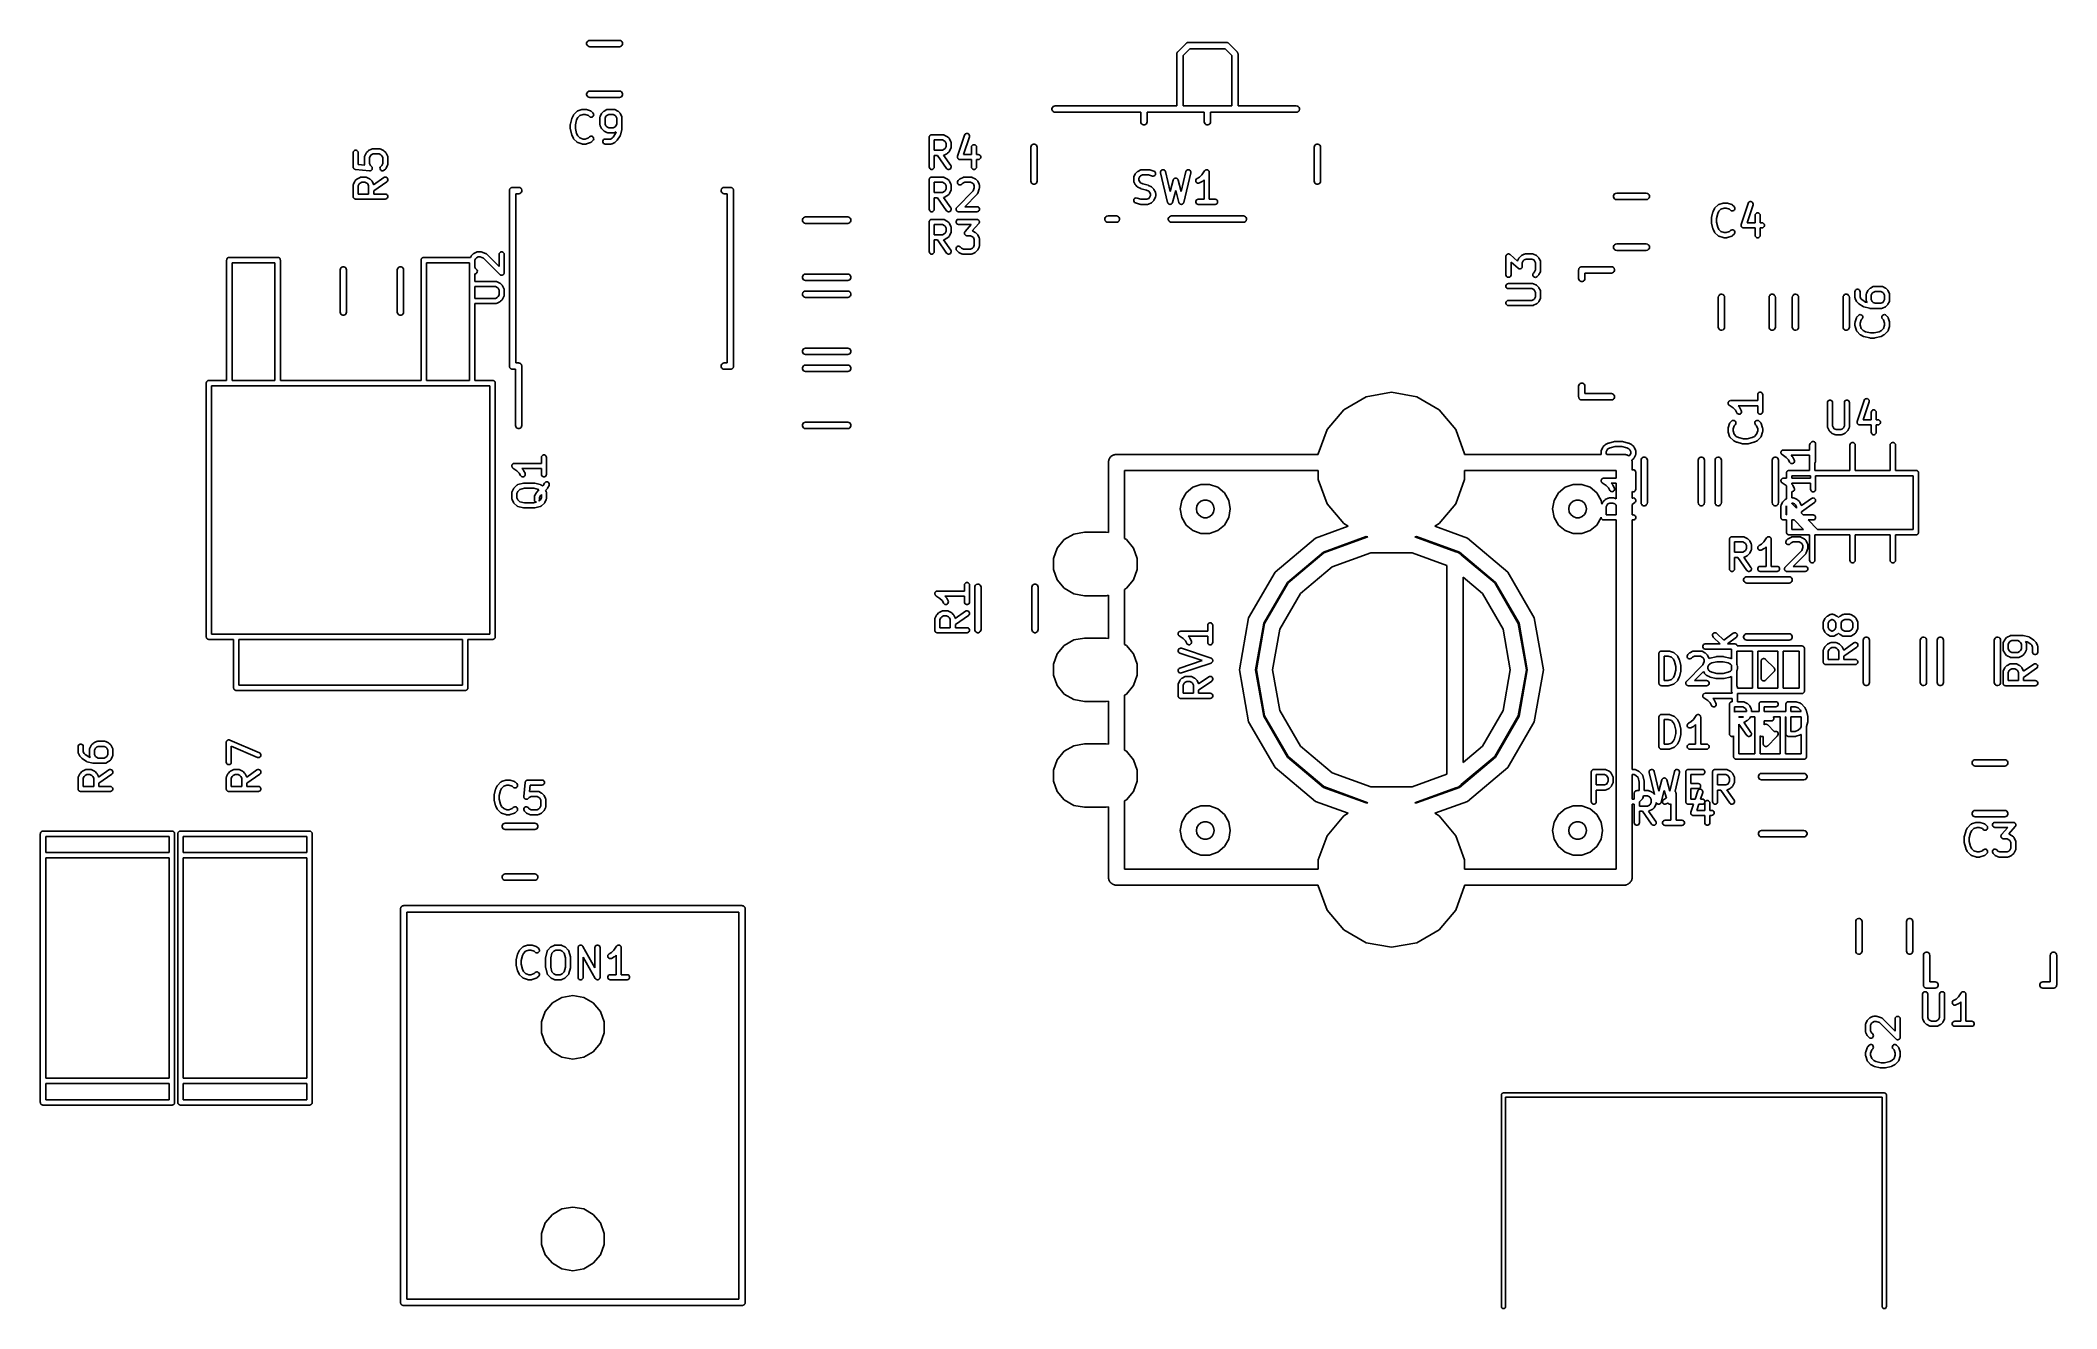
# Model space of a CAD drawing. Extents: x 110.2 to 157.8, y -100.3 to -70.3.
import ezdxf

# ---------------------------------------------------------------- set-up
doc = ezdxf.new("R2010")
doc.units = 0
doc.header["$MEASUREMENT"] = 0
doc.layers.add('BLACK', color=7, linetype='CONTINUOUS')

msp = doc.modelspace()

# ---------------------------------------------------------------- linework, layer by layer
at = {"layer": 'Black'}
for p, q in [((123.076, -70.387), (123.085, -70.3625)), ((123.076, -70.413), (123.076, -70.387)), ((123.085, -70.4375), (123.076, -70.413)), ((123.085, -70.3625), (123.102, -70.3425)), ((123.102, -70.4575), (123.085, -70.4375)), ((123.102, -70.3425), (123.124, -70.3295)), ((123.124, -70.4705), (123.102, -70.4575)), ((123.124, -70.3295), (123.15, -70.325)), ((123.15, -70.475), (123.124, -70.4705)), ((123.15, -70.325), (123.85, -70.325)), ((123.85, -70.475), (123.15, -70.475)), ((123.85, -70.325), (123.876, -70.3295)), ((123.876, -70.4705), (123.85, -70.475)), ((123.876, -70.3295), (123.898, -70.3425)), ((123.898, -70.4575), (123.876, -70.4705)), ((123.898, -70.3425), (123.915, -70.3625)), ((123.915, -70.4375), (123.898, -70.4575)), ((123.915, -70.3625), (123.924, -70.387)), ((123.924, -70.413), (123.915, -70.4375)), ((123.924, -70.387), (123.924, -70.413)), ((137.047, -70.597), (137.247, -70.397)), ((137.331, -70.525), (137.175, -70.6811)), ((137.247, -70.397), (137.25, -70.3951)), ((137.25, -70.3951), (137.252, -70.3925)), ((137.252, -70.3925), (137.26, -70.3876)), ((137.26, -70.3876), (137.268, -70.382)), ((137.268, -70.382), (137.271, -70.3812)), ((137.271, -70.3812), (137.274, -70.3795)), ((137.274, -70.3795), (137.284, -70.3778)), ((137.284, -70.3778), (137.293, -70.3753)), ((137.293, -70.3753), (137.297, -70.3756)), ((137.297, -70.3756), (137.3, -70.375)), ((137.3, -70.375), (138.2, -70.375)), ((138.169, -70.525), (137.331, -70.525)), ((138.325, -70.6811), (138.169, -70.525)), ((138.2, -70.375), (138.203, -70.3756)), ((138.203, -70.3756), (138.207, -70.3753)), ((138.207, -70.3753), (138.216, -70.3778)), ((138.216, -70.3778), (138.226, -70.3795)), ((138.226, -70.3795), (138.229, -70.3812)), ((138.229, -70.3812), (138.232, -70.382)), ((138.232, -70.382), (138.24, -70.3876)), ((138.24, -70.3876), (138.248, -70.3925)), ((138.248, -70.3925), (138.25, -70.3951)), ((138.25, -70.3951), (138.253, -70.397)), ((138.253, -70.397), (138.453, -70.597)), ((137.025, -70.6435), (137.028, -70.634)), ((137.026, -70.6467), (137.025, -70.6435)), ((137.025, -70.65), (137.026, -70.6467)), ((137.025, -71.875), (137.025, -70.65)), ((137.028, -70.634), (137.03, -70.6243)), ((137.03, -70.6243), (137.031, -70.6215)), ((137.031, -70.6215), (137.032, -70.6183)), ((137.032, -70.6183), (137.038, -70.6103)), ((137.038, -70.6103), (137.043, -70.6018)), ((137.043, -70.6018), (137.045, -70.5997)), ((137.045, -70.5997), (137.047, -70.597)), ((137.175, -70.6811), (137.175, -71.875)), ((138.325, -71.875), (138.325, -70.6811)), ((138.453, -70.597), (138.455, -70.5997)), ((138.455, -70.5997), (138.457, -70.6018)), ((138.457, -70.6018), (138.462, -70.6103)), ((138.462, -70.6103), (138.468, -70.6183)), ((138.468, -70.6183), (138.469, -70.6215)), ((138.469, -70.6215), (138.47, -70.6243)), ((138.47, -70.6243), (138.472, -70.634)), ((138.472, -70.634), (138.475, -70.6435)), ((138.475, -70.6435), (138.474, -70.6468)), ((138.474, -70.6468), (138.475, -70.65)), ((138.475, -70.65), (138.475, -71.875)), ((122.864, -71.9931), (122.964, -71.9597)), ((122.964, -71.9597), (122.974, -71.9583)), ((122.974, -71.9583), (122.983, -71.9567)), ((122.983, -71.9567), (123.05, -71.9567)), ((123.05, -71.9567), (123.059, -71.9583)), ((123.059, -71.9583), (123.069, -71.9597)), ((123.069, -71.9597), (123.169, -71.9931)), ((123.076, -71.587), (123.085, -71.5625)), ((123.076, -71.613), (123.076, -71.587)), ((123.085, -71.6375), (123.076, -71.613)), ((123.085, -71.5625), (123.102, -71.5425)), ((123.102, -71.6575), (123.085, -71.6375)), ((123.102, -71.5425), (123.124, -71.5295)), ((123.124, -71.6705), (123.102, -71.6575)), ((123.124, -71.5295), (123.15, -71.525)), ((123.15, -71.675), (123.124, -71.6705)), ((123.15, -71.525), (123.85, -71.525)), ((123.85, -71.675), (123.15, -71.675)), ((123.49, -71.9963), (123.557, -71.963)), ((123.557, -71.963), (123.56, -71.962)), ((123.56, -71.962), (123.563, -71.9603)), ((123.563, -71.9603), (123.57, -71.9591)), ((123.57, -71.9591), (123.576, -71.9571)), ((123.576, -71.9571), (123.58, -71.9573)), ((123.58, -71.9573), (123.583, -71.9567)), ((123.583, -71.9567), (123.717, -71.9567)), ((123.717, -71.9567), (123.72, -71.9573)), ((123.72, -71.9573), (123.724, -71.9571)), ((123.724, -71.9571), (123.73, -71.9591)), ((123.73, -71.9591), (123.737, -71.9603)), ((123.737, -71.9603), (123.74, -71.962)), ((123.74, -71.962), (123.743, -71.963)), ((123.743, -71.963), (123.81, -71.9963)), ((123.85, -71.525), (123.876, -71.5295)), ((123.876, -71.6705), (123.85, -71.675)), ((123.876, -71.5295), (123.898, -71.5425)), ((123.898, -71.6575), (123.876, -71.6705)), ((123.898, -71.5425), (123.915, -71.5625)), ((123.915, -71.6375), (123.898, -71.6575)), ((123.915, -71.5625), (123.924, -71.587)), ((123.924, -71.613), (123.915, -71.6375)), ((123.924, -71.587), (123.924, -71.613)), ((134.076, -71.937), (134.085, -71.9125)), ((134.076, -71.963), (134.076, -71.937)), ((134.085, -71.9875), (134.076, -71.963)), ((134.085, -71.9125), (134.102, -71.8925)), ((134.102, -71.8925), (134.124, -71.8795)), ((134.124, -71.8795), (134.15, -71.875)), ((134.15, -71.875), (137.025, -71.875)), ((137.175, -71.875), (138.325, -71.875)), ((138.475, -71.875), (139.85, -71.875)), ((139.85, -71.875), (139.876, -71.8795)), ((139.876, -71.8795), (139.898, -71.8925)), ((139.898, -71.8925), (139.915, -71.9125)), ((139.915, -71.9125), (139.924, -71.937)), ((139.924, -71.963), (139.915, -71.9875)), ((139.924, -71.937), (139.924, -71.963)), ((122.69, -72.3167), (122.691, -72.3094)), ((122.69, -72.4167), (122.69, -72.3167)), ((122.691, -72.4239), (122.69, -72.4167)), ((122.691, -72.3094), (122.692, -72.3021)), ((122.692, -72.4312), (122.691, -72.4239)), ((122.692, -72.3021), (122.725, -72.1688)), ((122.725, -72.5646), (122.692, -72.4312)), ((122.725, -72.1688), (122.728, -72.1628)), ((122.728, -72.1628), (122.73, -72.1565)), ((122.73, -72.1565), (122.763, -72.0898)), ((122.763, -72.0898), (122.769, -72.0821)), ((122.769, -72.0821), (122.774, -72.0742)), ((122.774, -72.0742), (122.841, -72.0076)), ((122.84, -72.2043), (122.81, -72.3241)), ((122.81, -72.3241), (122.81, -72.4093)), ((122.81, -72.4093), (122.84, -72.5291)), ((122.866, -72.1522), (122.84, -72.2043)), ((122.841, -72.0076), (122.844, -72.0056)), ((122.844, -72.0056), (122.846, -72.003)), ((122.846, -72.003), (122.852, -71.9997)), ((122.852, -71.9997), (122.858, -71.9956)), ((122.858, -71.9956), (122.861, -71.9947)), ((122.861, -71.9947), (122.864, -71.9931)), ((122.916, -72.1024), (122.866, -72.1522)), ((122.993, -72.0767), (122.916, -72.1024)), ((123.04, -72.0767), (122.993, -72.0767)), ((123.118, -72.1024), (123.04, -72.0767)), ((123.141, -72.1258), (123.118, -72.1024)), ((123.158, -72.1377), (123.141, -72.1258)), ((123.178, -72.1431), (123.158, -72.1377)), ((123.169, -71.9931), (123.172, -71.9947)), ((123.172, -71.9947), (123.175, -71.9956)), ((123.175, -71.9956), (123.181, -71.9997)), ((123.199, -72.1413), (123.178, -72.1431)), ((123.181, -71.9997), (123.187, -72.003)), ((123.187, -72.003), (123.19, -72.0056)), ((123.19, -72.0056), (123.192, -72.0076)), ((123.192, -72.0076), (123.226, -72.0409)), ((123.218, -72.1325), (123.199, -72.1413)), ((123.232, -72.1177), (123.218, -72.1325)), ((123.226, -72.0409), (123.238, -72.058)), ((123.241, -72.0989), (123.232, -72.1177)), ((123.238, -72.058), (123.243, -72.0781)), ((123.243, -72.0781), (123.241, -72.0989)), ((123.39, -72.1431), (123.392, -72.1364)), ((123.391, -72.1466), (123.39, -72.1431)), ((123.39, -72.15), (123.391, -72.1466)), ((123.39, -72.3167), (123.39, -72.15)), ((123.391, -72.3201), (123.39, -72.3167)), ((123.39, -72.3235), (123.391, -72.3201)), ((123.392, -72.3303), (123.39, -72.3235)), ((123.392, -72.1364), (123.394, -72.1295)), ((123.394, -72.3372), (123.392, -72.3303)), ((123.394, -72.1295), (123.395, -72.1265)), ((123.395, -72.3402), (123.394, -72.3372)), ((123.395, -72.1265), (123.396, -72.1232)), ((123.396, -72.3435), (123.395, -72.3402)), ((123.396, -72.1232), (123.43, -72.0565)), ((123.43, -72.4102), (123.396, -72.3435)), ((123.43, -72.0565), (123.435, -72.0488)), ((123.435, -72.4179), (123.43, -72.4102)), ((123.435, -72.0488), (123.441, -72.0409)), ((123.441, -72.4258), (123.435, -72.4179)), ((123.441, -72.0409), (123.474, -72.0076)), ((123.474, -72.4591), (123.441, -72.4258)), ((123.474, -72.0076), (123.482, -72.0021)), ((123.482, -72.0021), (123.49, -71.9963)), ((123.533, -72.1189), (123.51, -72.1642)), ((123.51, -72.1642), (123.51, -72.3025)), ((123.51, -72.3025), (123.533, -72.3478)), ((123.552, -72.0993), (123.533, -72.1189)), ((123.533, -72.3478), (123.552, -72.3674)), ((123.597, -72.0767), (123.552, -72.0993)), ((123.552, -72.3674), (123.597, -72.39)), ((123.703, -72.0767), (123.597, -72.0767)), ((123.597, -72.39), (123.703, -72.39)), ((123.748, -72.0993), (123.703, -72.0767)), ((123.703, -72.39), (123.748, -72.3674)), ((123.767, -72.1189), (123.748, -72.0993)), ((123.748, -72.3674), (123.767, -72.3478)), ((123.79, -72.1642), (123.767, -72.1189)), ((123.767, -72.3478), (123.79, -72.3025)), ((123.79, -72.3025), (123.79, -72.1642)), ((123.81, -71.9963), (123.818, -72.0021)), ((123.818, -72.0021), (123.826, -72.0076)), ((123.826, -72.0076), (123.859, -72.0409)), ((123.859, -72.0409), (123.865, -72.0488)), ((123.865, -72.0488), (123.87, -72.0565)), ((123.87, -72.0565), (123.904, -72.1232)), ((123.908, -72.4312), (123.875, -72.5646)), ((123.904, -72.1232), (123.905, -72.1265)), ((123.905, -72.1265), (123.906, -72.1295)), ((123.906, -72.1295), (123.908, -72.1364)), ((123.908, -72.1364), (123.91, -72.1431)), ((123.909, -72.4239), (123.908, -72.4312)), ((123.91, -72.1431), (123.909, -72.1466)), ((123.909, -72.1466), (123.91, -72.15)), ((123.91, -72.4167), (123.909, -72.4239)), ((123.91, -72.15), (123.91, -72.4167)), ((134.102, -72.0075), (134.085, -71.9875)), ((134.124, -72.0205), (134.102, -72.0075)), ((134.15, -72.025), (134.124, -72.0205)), ((136.175, -72.025), (134.15, -72.025)), ((136.175, -72.25), (136.175, -72.025)), ((136.18, -72.2757), (136.175, -72.25)), ((136.193, -72.2982), (136.18, -72.2757)), ((136.213, -72.315), (136.193, -72.2982)), ((136.237, -72.3239), (136.213, -72.315)), ((136.263, -72.3239), (136.237, -72.3239)), ((136.287, -72.315), (136.263, -72.3239)), ((136.307, -72.2982), (136.287, -72.315)), ((136.32, -72.2757), (136.307, -72.2982)), ((136.325, -72.25), (136.32, -72.2757)), ((137.675, -72.025), (136.325, -72.025)), ((136.325, -72.025), (136.325, -72.25)), ((137.675, -72.25), (137.675, -72.025)), ((137.68, -72.2757), (137.675, -72.25)), ((137.693, -72.2982), (137.68, -72.2757)), ((137.713, -72.315), (137.693, -72.2982)), ((137.737, -72.3239), (137.713, -72.315)), ((137.763, -72.3239), (137.737, -72.3239)), ((137.787, -72.315), (137.763, -72.3239)), ((137.807, -72.2982), (137.787, -72.315)), ((137.82, -72.2757), (137.807, -72.2982)), ((137.825, -72.25), (137.82, -72.2757)), ((139.85, -72.025), (137.825, -72.025)), ((137.825, -72.025), (137.825, -72.25)), ((139.876, -72.0205), (139.85, -72.025)), ((139.898, -72.0075), (139.876, -72.0205)), ((139.915, -71.9875), (139.898, -72.0075)), ((117.587, -72.9314), (117.606, -72.9242)), ((117.606, -72.9242), (117.627, -72.9242)), ((117.627, -72.9242), (117.647, -72.9314)), ((117.923, -72.9297), (117.99, -72.8963)), ((117.99, -72.8963), (117.993, -72.8953)), ((117.993, -72.8953), (117.996, -72.8936)), ((117.996, -72.8936), (118.003, -72.8924)), ((118.003, -72.8924), (118.01, -72.8904)), ((118.01, -72.8904), (118.013, -72.8906)), ((118.013, -72.8906), (118.017, -72.89)), ((118.017, -72.89), (118.183, -72.89)), ((118.183, -72.89), (118.187, -72.8906)), ((118.187, -72.8906), (118.19, -72.8904)), ((118.19, -72.8904), (118.197, -72.8924)), ((118.197, -72.8924), (118.204, -72.8936)), ((118.204, -72.8936), (118.207, -72.8953)), ((118.207, -72.8953), (118.21, -72.8963)), ((118.21, -72.8963), (118.277, -72.9297)), ((122.728, -72.5705), (122.725, -72.5646)), ((122.73, -72.5768), (122.728, -72.5705)), ((122.763, -72.6435), (122.73, -72.5768)), ((122.769, -72.6512), (122.763, -72.6435)), ((122.774, -72.6591), (122.769, -72.6512)), ((122.841, -72.7258), (122.774, -72.6591)), ((122.84, -72.5291), (122.866, -72.5811)), ((122.844, -72.7277), (122.841, -72.7258)), ((122.846, -72.7303), (122.844, -72.7277)), ((122.852, -72.7337), (122.846, -72.7303)), ((122.858, -72.7377), (122.852, -72.7337)), ((122.861, -72.7386), (122.858, -72.7377)), ((122.864, -72.7403), (122.861, -72.7386)), ((122.964, -72.7736), (122.864, -72.7403)), ((122.866, -72.5811), (122.916, -72.6309)), ((122.916, -72.6309), (122.993, -72.6567)), ((122.974, -72.775), (122.964, -72.7736)), ((122.983, -72.7767), (122.974, -72.775)), ((123.05, -72.7767), (122.983, -72.7767)), ((122.993, -72.6567), (123.04, -72.6567)), ((123.04, -72.6567), (123.118, -72.6309)), ((123.059, -72.775), (123.05, -72.7767)), ((123.069, -72.7736), (123.059, -72.775)), ((123.169, -72.7403), (123.069, -72.7736)), ((123.118, -72.6309), (123.141, -72.6076)), ((123.141, -72.6076), (123.158, -72.5956)), ((123.158, -72.5956), (123.178, -72.5902)), ((123.172, -72.7386), (123.169, -72.7403)), ((123.175, -72.7377), (123.172, -72.7386)), ((123.181, -72.7337), (123.175, -72.7377)), ((123.178, -72.5902), (123.199, -72.592)), ((123.187, -72.7303), (123.181, -72.7337)), ((123.19, -72.7277), (123.187, -72.7303)), ((123.192, -72.7258), (123.19, -72.7277)), ((123.226, -72.6924), (123.192, -72.7258)), ((123.199, -72.592), (123.218, -72.6009)), ((123.218, -72.6009), (123.232, -72.6156)), ((123.238, -72.6754), (123.226, -72.6924)), ((123.232, -72.6156), (123.241, -72.6345)), ((123.243, -72.6552), (123.238, -72.6754)), ((123.241, -72.6345), (123.243, -72.6552)), ((123.458, -72.7062), (123.465, -72.6867)), ((123.458, -72.7271), (123.458, -72.7062)), ((123.465, -72.7467), (123.458, -72.7271)), ((123.465, -72.6867), (123.478, -72.6707)), ((123.478, -72.7626), (123.465, -72.7467)), ((123.482, -72.4646), (123.474, -72.4591)), ((123.478, -72.6707), (123.496, -72.6603)), ((123.496, -72.773), (123.478, -72.7626)), ((123.49, -72.4703), (123.482, -72.4646)), ((123.557, -72.5037), (123.49, -72.4703)), ((123.496, -72.6603), (123.517, -72.6567)), ((123.517, -72.7767), (123.496, -72.773)), ((123.517, -72.6567), (123.636, -72.6567)), ((123.65, -72.7767), (123.517, -72.7767)), ((123.56, -72.5047), (123.557, -72.5037)), ((123.563, -72.5064), (123.56, -72.5047)), ((123.57, -72.5076), (123.563, -72.5064)), ((123.576, -72.5096), (123.57, -72.5076)), ((123.58, -72.5094), (123.576, -72.5096)), ((123.583, -72.51), (123.58, -72.5094)), ((123.717, -72.51), (123.583, -72.51)), ((123.636, -72.6567), (123.681, -72.634)), ((123.653, -72.7761), (123.65, -72.7767)), ((123.657, -72.7763), (123.653, -72.7761)), ((123.664, -72.7743), (123.657, -72.7763)), ((123.671, -72.773), (123.664, -72.7743)), ((123.674, -72.7713), (123.671, -72.773)), ((123.677, -72.7703), (123.674, -72.7713)), ((123.743, -72.737), (123.677, -72.7703)), ((123.681, -72.634), (123.703, -72.6118)), ((123.703, -72.6118), (123.761, -72.5254)), ((123.72, -72.5094), (123.717, -72.51)), ((123.724, -72.5096), (123.72, -72.5094)), ((123.73, -72.5076), (123.724, -72.5096)), ((123.737, -72.5064), (123.73, -72.5076)), ((123.74, -72.5047), (123.737, -72.5064)), ((123.743, -72.5037), (123.74, -72.5047)), ((123.77, -72.4906), (123.743, -72.5037)), ((123.751, -72.7313), (123.743, -72.737)), ((123.759, -72.7258), (123.751, -72.7313)), ((123.792, -72.6924), (123.759, -72.7258)), ((123.761, -72.5254), (123.77, -72.4906)), ((123.796, -72.6876), (123.792, -72.6924)), ((123.8, -72.6833), (123.796, -72.6876)), ((123.867, -72.5833), (123.8, -72.6833)), ((123.871, -72.5739), (123.867, -72.5833)), ((123.875, -72.5646), (123.871, -72.5739)), ((131.173, -72.6167), (131.174, -72.6115)), ((131.173, -73.3167), (131.173, -72.6167)), ((131.174, -72.6062), (131.176, -72.6013)), ((131.174, -72.6115), (131.174, -72.6062)), ((131.176, -72.6013), (131.177, -72.5961)), ((131.177, -72.5961), (131.18, -72.5916)), ((131.18, -72.5916), (131.181, -72.5867)), ((131.181, -72.5867), (131.185, -72.5826)), ((131.185, -72.5826), (131.187, -72.5781)), ((131.187, -72.5781), (131.191, -72.5747)), ((131.191, -72.5747), (131.195, -72.5707)), ((131.195, -72.5707), (131.199, -72.5681)), ((131.199, -72.5681), (131.203, -72.5647)), ((131.203, -72.5647), (131.208, -72.5629)), ((131.208, -72.5629), (131.213, -72.5603)), ((131.213, -72.5603), (131.218, -72.5594)), ((131.218, -72.5594), (131.223, -72.5576)), ((131.223, -72.5576), (131.228, -72.5576)), ((131.228, -72.5576), (131.233, -72.5567)), ((131.233, -72.5567), (131.5, -72.5567)), ((131.293, -72.6767), (131.293, -72.9233)), ((131.486, -72.6767), (131.293, -72.6767)), ((131.293, -72.9233), (131.486, -72.9233)), ((131.531, -72.6993), (131.486, -72.6767)), ((131.486, -72.9233), (131.531, -72.9007)), ((131.5, -72.5567), (131.503, -72.5573)), ((131.503, -72.5573), (131.507, -72.5571)), ((131.507, -72.5571), (131.514, -72.5591)), ((131.514, -72.5591), (131.521, -72.5603)), ((131.521, -72.5603), (131.524, -72.562)), ((131.524, -72.562), (131.527, -72.563)), ((131.527, -72.563), (131.594, -72.5963)), ((131.551, -72.7189), (131.531, -72.6993)), ((131.531, -72.9007), (131.551, -72.8811)), ((131.573, -72.7642), (131.551, -72.7189)), ((131.551, -72.8811), (131.573, -72.8358)), ((131.573, -72.8358), (131.573, -72.7642)), ((131.594, -72.5963), (131.601, -72.6021)), ((131.601, -72.6021), (131.609, -72.6076)), ((131.609, -72.6076), (131.642, -72.6409)), ((131.642, -72.6409), (131.648, -72.6488)), ((131.648, -72.6488), (131.654, -72.6565)), ((131.654, -72.6565), (131.687, -72.7232)), ((131.687, -72.8768), (131.654, -72.9435)), ((131.687, -72.7232), (131.688, -72.7265)), ((131.688, -72.8735), (131.687, -72.8768)), ((131.688, -72.7265), (131.69, -72.7295)), ((131.69, -72.8705), (131.688, -72.8735)), ((131.69, -72.7295), (131.691, -72.7364)), ((131.691, -72.8636), (131.69, -72.8705)), ((131.691, -72.7364), (131.693, -72.7431)), ((131.693, -72.8569), (131.691, -72.8636)), ((131.693, -72.7431), (131.693, -72.7466)), ((131.693, -72.7466), (131.693, -72.75)), ((131.693, -72.75), (131.693, -72.85)), ((131.693, -72.85), (131.693, -72.8534)), ((131.693, -72.8534), (131.693, -72.8569)), ((131.843, -73.0644), (132.01, -72.5644)), ((132.124, -72.6023), (131.983, -73.0233)), ((132.01, -72.5644), (132.02, -72.546)), ((132.02, -72.546), (132.035, -72.5322)), ((132.035, -72.5322), (132.055, -72.5246)), ((132.055, -72.5246), (132.075, -72.524)), ((132.075, -72.524), (132.095, -72.5306)), ((132.095, -72.5306), (132.112, -72.5435)), ((132.112, -72.5435), (132.122, -72.5613)), ((132.122, -72.5613), (132.127, -72.5817)), ((132.127, -72.5817), (132.124, -72.6023)), ((132.173, -72.85), (132.177, -72.8295)), ((132.173, -73.0233), (132.173, -72.85)), ((132.177, -72.8295), (132.187, -72.8114)), ((132.187, -72.8114), (132.203, -72.798)), ((132.203, -72.798), (132.223, -72.7909)), ((132.223, -72.7909), (132.244, -72.7909)), ((132.244, -72.7909), (132.263, -72.798)), ((132.263, -72.798), (132.279, -72.8114)), ((132.279, -72.8114), (132.29, -72.8295)), ((132.29, -72.8295), (132.293, -72.85)), ((132.293, -72.85), (132.293, -73.0233)), ((133.575, -72.85), (133.58, -72.8243)), ((133.575, -73.65), (133.575, -72.85)), ((133.58, -72.8243), (133.593, -72.8018)), ((133.593, -72.8018), (133.612, -72.785)), ((133.612, -72.785), (133.637, -72.7761)), ((133.637, -72.7761), (133.663, -72.7761)), ((133.663, -72.7761), (133.688, -72.785)), ((133.688, -72.785), (133.707, -72.8018)), ((133.707, -72.8018), (133.72, -72.8243)), ((133.72, -72.8243), (133.725, -72.85)), ((133.725, -72.85), (133.725, -73.65)), ((140.275, -72.85), (140.28, -72.8243)), ((140.275, -73.65), (140.275, -72.85)), ((140.28, -72.8243), (140.293, -72.8018)), ((140.293, -72.8018), (140.312, -72.785)), ((140.312, -72.785), (140.337, -72.7761)), ((140.337, -72.7761), (140.363, -72.7761)), ((140.363, -72.7761), (140.387, -72.785)), ((140.387, -72.785), (140.407, -72.8018)), ((140.407, -72.8018), (140.42, -72.8243)), ((140.42, -72.8243), (140.425, -72.85)), ((140.425, -72.85), (140.425, -73.65)), ((117.557, -72.9833), (117.56, -72.9628)), ((117.557, -73.3167), (117.557, -72.9833)), ((117.557, -73.3189), (117.557, -73.3167)), ((117.557, -73.3212), (117.557, -73.3189)), ((117.559, -73.3291), (117.557, -73.3212)), ((117.56, -73.3372), (117.559, -73.3291)), ((117.56, -72.9628), (117.571, -72.9448)), ((117.561, -73.3392), (117.56, -73.3372)), ((117.562, -73.3413), (117.561, -73.3392)), ((117.567, -73.3481), (117.562, -73.3413)), ((117.571, -73.3552), (117.567, -73.3481)), ((117.571, -72.9448), (117.587, -72.9314)), ((117.572, -73.3567), (117.571, -73.3552)), ((117.574, -73.3586), (117.572, -73.3567)), ((117.58, -73.3633), (117.574, -73.3586)), ((117.587, -73.3686), (117.58, -73.3633)), ((117.589, -73.3694), (117.587, -73.3686)), ((117.591, -73.3707), (117.589, -73.3694)), ((117.599, -73.3729), (117.591, -73.3707)), ((117.606, -73.3758), (117.599, -73.3729)), ((117.609, -73.3758), (117.606, -73.3758)), ((117.611, -73.3764), (117.609, -73.3758)), ((117.944, -73.4097), (117.611, -73.3764)), ((117.647, -72.9314), (117.663, -72.9448)), ((117.663, -72.9448), (117.673, -72.9628)), ((117.673, -72.9628), (117.677, -72.9833)), ((117.677, -72.9833), (117.677, -73.2624)), ((117.677, -73.2624), (117.83, -73.2777)), ((117.823, -73.0833), (117.824, -73.0799)), ((117.823, -73.25), (117.823, -73.0833)), ((117.824, -73.2534), (117.823, -73.25)), ((117.824, -73.0765), (117.826, -73.0697)), ((117.824, -73.0799), (117.824, -73.0765)), ((117.824, -73.2569), (117.824, -73.2534)), ((117.826, -73.2636), (117.824, -73.2569)), ((117.826, -73.0697), (117.827, -73.0628)), ((117.827, -73.2705), (117.826, -73.2636)), ((117.827, -73.0628), (117.829, -73.0598)), ((117.829, -73.2735), (117.827, -73.2705)), ((117.829, -73.0598), (117.83, -73.0565)), ((117.83, -73.2768), (117.829, -73.2735)), ((117.83, -73.0565), (117.863, -72.9898)), ((117.83, -73.2777), (117.83, -73.2768)), ((117.863, -72.9898), (117.869, -72.9821)), ((117.869, -72.9821), (117.874, -72.9742)), ((117.874, -72.9742), (117.908, -72.9409)), ((117.908, -72.9409), (117.915, -72.9354)), ((117.915, -72.9354), (117.923, -72.9297)), ((117.966, -73.0522), (117.943, -73.0975)), ((117.943, -73.0975), (117.943, -73.2358)), ((117.943, -73.2358), (117.966, -73.2811)), ((117.986, -73.0326), (117.966, -73.0522)), ((117.966, -73.2811), (117.992, -73.3076)), ((117.984, -73.3996), (117.975, -73.4037)), ((117.992, -73.3921), (117.984, -73.3991)), ((117.984, -73.3991), (117.984, -73.3993)), ((117.984, -73.3993), (117.984, -73.3996)), ((118.031, -73.01), (117.986, -73.0326)), ((117.992, -73.3076), (117.993, -73.3079)), ((117.999, -73.385), (117.992, -73.3921)), ((117.993, -73.3079), (117.993, -73.3081)), ((117.993, -73.3081), (117.999, -73.3164)), ((117.999, -73.3164), (118.004, -73.3246)), ((118.003, -73.3753), (117.999, -73.3844)), ((117.999, -73.3844), (117.999, -73.3847)), ((117.999, -73.3847), (117.999, -73.385)), ((118.008, -73.3662), (118.003, -73.3753)), ((118.004, -73.3246), (118.004, -73.325)), ((118.004, -73.325), (118.005, -73.3253)), ((118.005, -73.3253), (118.007, -73.3351)), ((118.007, -73.3351), (118.01, -73.3448)), ((118.009, -73.3555), (118.008, -73.3655)), ((118.008, -73.3655), (118.008, -73.3659)), ((118.008, -73.3659), (118.008, -73.3662)), ((118.01, -73.3455), (118.009, -73.3555)), ((118.01, -73.3448), (118.01, -73.3451)), ((118.01, -73.3451), (118.01, -73.3455)), ((118.169, -73.01), (118.031, -73.01)), ((118.214, -73.0326), (118.169, -73.01)), ((118.19, -73.3448), (118.196, -73.3246)), ((118.192, -73.3655), (118.19, -73.3448)), ((118.201, -73.3844), (118.192, -73.3655)), ((118.196, -73.3246), (118.208, -73.3076)), ((118.216, -73.3991), (118.201, -73.3844)), ((118.208, -73.3076), (118.234, -73.2811)), ((118.234, -73.0522), (118.214, -73.0326)), ((118.234, -73.408), (118.216, -73.3991)), ((118.257, -73.0975), (118.234, -73.0522)), ((118.234, -73.2811), (118.257, -73.2358)), ((118.257, -73.2358), (118.257, -73.0975)), ((118.292, -73.3924), (118.275, -73.4044)), ((118.277, -72.9297), (118.285, -72.9354)), ((118.285, -72.9354), (118.292, -72.9409)), ((118.292, -72.9409), (118.326, -72.9742)), ((118.326, -73.3591), (118.292, -73.3924)), ((118.326, -72.9742), (118.331, -72.9821)), ((118.331, -73.3512), (118.326, -73.3591)), ((118.331, -72.9821), (118.337, -72.9898)), ((118.337, -73.3435), (118.331, -73.3512)), ((118.337, -72.9898), (118.37, -73.0565)), ((118.37, -73.2768), (118.337, -73.3435)), ((118.37, -73.0565), (118.371, -73.0598)), ((118.371, -73.2735), (118.37, -73.2768)), ((118.371, -73.0598), (118.373, -73.0628)), ((118.373, -73.2705), (118.371, -73.2735)), ((118.373, -73.0628), (118.374, -73.0697)), ((118.374, -73.2636), (118.373, -73.2705)), ((118.374, -73.0697), (118.376, -73.0765)), ((118.376, -73.2569), (118.374, -73.2636)), ((118.376, -73.0765), (118.376, -73.0799)), ((118.376, -73.0799), (118.377, -73.0833)), ((118.377, -73.25), (118.376, -73.2534)), ((118.376, -73.2534), (118.376, -73.2569)), ((118.377, -73.0833), (118.377, -73.25)), ((131.177, -73.3372), (131.173, -73.3167)), ((131.187, -73.3552), (131.177, -73.3372)), ((131.203, -73.3686), (131.187, -73.3552)), ((131.223, -73.3758), (131.203, -73.3686)), ((131.244, -73.3758), (131.223, -73.3758)), ((131.263, -73.3686), (131.244, -73.3758)), ((131.279, -73.3552), (131.263, -73.3686)), ((131.29, -73.3372), (131.279, -73.3552)), ((131.293, -73.3167), (131.29, -73.3372)), ((131.369, -73.0433), (131.293, -73.0433)), ((131.293, -73.0433), (131.293, -73.3167)), ((131.584, -73.3511), (131.369, -73.0433)), ((131.521, -73.0397), (131.514, -73.0409)), ((131.514, -73.0409), (131.514, -73.0409)), ((131.514, -73.0409), (131.682, -73.2823)), ((131.524, -73.038), (131.521, -73.0397)), ((131.527, -73.037), (131.524, -73.038)), ((131.594, -73.0037), (131.527, -73.037)), ((131.599, -73.3658), (131.584, -73.3511)), ((131.601, -72.9979), (131.594, -73.0037)), ((131.618, -73.3746), (131.599, -73.3658)), ((131.609, -72.9924), (131.601, -72.9979)), ((131.642, -72.9591), (131.609, -72.9924)), ((131.639, -73.3764), (131.618, -73.3746)), ((131.659, -73.371), (131.639, -73.3764)), ((131.648, -72.9512), (131.642, -72.9591)), ((131.654, -72.9435), (131.648, -72.9512)), ((131.676, -73.3591), (131.659, -73.371)), ((131.688, -73.342), (131.676, -73.3591)), ((131.682, -73.2823), (131.691, -73.3011)), ((131.693, -73.3219), (131.688, -73.342)), ((131.691, -73.3011), (131.693, -73.3219)), ((131.84, -73.085), (131.841, -73.079)), ((131.841, -73.0893), (131.84, -73.085)), ((131.841, -73.0729), (131.842, -73.0687)), ((131.841, -73.079), (131.841, -73.0729)), ((131.841, -73.0938), (131.841, -73.0893)), ((131.843, -73.0994), (131.841, -73.0938)), ((131.842, -73.0687), (131.843, -73.0644)), ((131.844, -73.1054), (131.843, -73.0994)), ((131.847, -73.1092), (131.844, -73.1054)), ((131.848, -73.1133), (131.847, -73.1092)), ((131.852, -73.118), (131.848, -73.1133)), ((131.855, -73.1231), (131.852, -73.118)), ((131.859, -73.1259), (131.855, -73.1231)), ((131.861, -73.1293), (131.859, -73.1259)), ((131.867, -73.1323), (131.861, -73.1293)), ((131.871, -73.1361), (131.867, -73.1323)), ((131.876, -73.1375), (131.871, -73.1361)), ((131.879, -73.1397), (131.876, -73.1375)), ((131.885, -73.1408), (131.879, -73.1397)), ((131.891, -73.1427), (131.885, -73.1408)), ((131.896, -73.1426), (131.891, -73.1427)), ((131.9, -73.1433), (131.896, -73.1426)), ((132.173, -73.1433), (131.9, -73.1433)), ((131.983, -73.0233), (132.173, -73.0233)), ((132.173, -73.3167), (132.173, -73.1433)), ((132.177, -73.3372), (132.173, -73.3167)), ((132.187, -73.3552), (132.177, -73.3372)), ((132.203, -73.3686), (132.187, -73.3552)), ((132.223, -73.3758), (132.203, -73.3686)), ((132.244, -73.3758), (132.223, -73.3758)), ((132.263, -73.3686), (132.244, -73.3758)), ((132.279, -73.3552), (132.263, -73.3686)), ((132.29, -73.3372), (132.279, -73.3552)), ((132.293, -73.3167), (132.29, -73.3372)), ((132.293, -73.0233), (132.333, -73.0233)), ((132.333, -73.1433), (132.293, -73.1433)), ((132.293, -73.1433), (132.293, -73.3167)), ((132.333, -73.0233), (132.354, -73.027)), ((132.354, -73.1397), (132.333, -73.1433)), ((132.354, -73.027), (132.372, -73.0374)), ((132.372, -73.1293), (132.354, -73.1397)), ((132.372, -73.0374), (132.385, -73.0533)), ((132.385, -73.1133), (132.372, -73.1293)), ((132.385, -73.0533), (132.392, -73.0729)), ((132.392, -73.0938), (132.385, -73.1133)), ((132.392, -73.0729), (132.392, -73.0938)), ((136.107, -73.4213), (136.173, -73.388)), ((136.173, -73.388), (136.176, -73.387)), ((136.176, -73.387), (136.179, -73.3853)), ((136.179, -73.3853), (136.186, -73.3841)), ((136.186, -73.3841), (136.193, -73.3821)), ((136.193, -73.3821), (136.197, -73.3823)), ((136.197, -73.3823), (136.2, -73.3817)), ((136.2, -73.3817), (136.367, -73.3817)), ((136.367, -73.3817), (136.376, -73.3833)), ((136.376, -73.3833), (136.386, -73.3847)), ((136.386, -73.3847), (136.486, -73.4181)), ((136.646, -73.4148), (136.659, -73.3981)), ((136.659, -73.3981), (136.676, -73.3866)), ((136.676, -73.3866), (136.696, -73.3818)), ((136.696, -73.3818), (136.717, -73.3842)), ((136.717, -73.3842), (136.736, -73.3935)), ((136.736, -73.3935), (136.75, -73.4086)), ((137.25, -73.4086), (137.264, -73.3935)), ((137.264, -73.3935), (137.283, -73.3842)), ((137.283, -73.3842), (137.304, -73.3818)), ((137.304, -73.3818), (137.324, -73.3866)), ((137.324, -73.3866), (137.341, -73.3981)), ((137.341, -73.3981), (137.354, -73.4148)), ((137.687, -73.4031), (137.693, -73.3985)), ((137.693, -73.3985), (137.698, -73.3933)), ((137.698, -73.3933), (137.701, -73.3918)), ((137.701, -73.3918), (137.703, -73.3897)), ((137.703, -73.3897), (137.71, -73.3873)), ((137.71, -73.3873), (137.716, -73.3841)), ((137.716, -73.3841), (137.72, -73.3837)), ((137.72, -73.3837), (137.723, -73.3826)), ((137.723, -73.3826), (137.73, -73.3826)), ((137.73, -73.3826), (137.737, -73.3818)), ((137.737, -73.3818), (137.74, -73.3826)), ((137.74, -73.3826), (137.744, -73.3826)), ((137.744, -73.3826), (137.75, -73.385)), ((137.75, -73.385), (137.757, -73.3867)), ((137.757, -73.3867), (137.76, -73.3886)), ((137.76, -73.3886), (137.763, -73.3897)), ((137.763, -73.3897), (137.769, -73.3943)), ((137.769, -73.3943), (137.775, -73.3983)), ((137.775, -73.3983), (137.777, -73.401)), ((137.777, -73.401), (137.779, -73.4031)), ((117.557, -73.7431), (117.559, -73.7364)), ((117.557, -73.7466), (117.557, -73.7431)), ((117.557, -73.75), (117.557, -73.7466)), ((117.557, -74.0167), (117.557, -73.75)), ((117.559, -73.7364), (117.56, -73.7295)), ((117.56, -73.7295), (117.562, -73.7265)), ((117.562, -73.7265), (117.563, -73.7232)), ((117.563, -73.7232), (117.596, -73.6565)), ((117.596, -73.6565), (117.602, -73.6488)), ((117.602, -73.6488), (117.608, -73.6409)), ((117.608, -73.6409), (117.641, -73.6076)), ((117.641, -73.6076), (117.649, -73.6021)), ((117.649, -73.6021), (117.656, -73.5963)), ((117.656, -73.5963), (117.723, -73.563)), ((117.699, -73.7189), (117.677, -73.7642)), ((117.677, -73.7642), (117.677, -73.9567)), ((117.719, -73.6993), (117.699, -73.7189)), ((117.764, -73.6767), (117.719, -73.6993)), ((117.723, -73.563), (117.726, -73.562)), ((117.726, -73.562), (117.729, -73.5603)), ((117.729, -73.5603), (117.736, -73.5591)), ((117.736, -73.5591), (117.743, -73.5571)), ((117.743, -73.5571), (117.747, -73.5573)), ((117.747, -73.5573), (117.75, -73.5567)), ((117.75, -73.5567), (117.85, -73.5567)), ((117.836, -73.6767), (117.764, -73.6767)), ((117.881, -73.6993), (117.836, -73.6767)), ((117.85, -73.5567), (117.853, -73.5573)), ((117.853, -73.5573), (117.857, -73.5571)), ((117.857, -73.5571), (117.864, -73.5591)), ((117.864, -73.5591), (117.871, -73.5603)), ((117.871, -73.5603), (117.874, -73.562)), ((117.874, -73.562), (117.877, -73.563)), ((117.877, -73.563), (117.944, -73.5963)), ((117.901, -73.7189), (117.881, -73.6993)), ((117.923, -73.7642), (117.901, -73.7189)), ((117.923, -73.9567), (117.923, -73.7642)), ((117.945, -73.4098), (117.944, -73.4097)), ((117.944, -73.4097), (117.944, -73.4097)), ((117.944, -73.5963), (117.951, -73.6021)), ((117.955, -73.4089), (117.945, -73.4098)), ((117.951, -73.6021), (117.959, -73.6076)), ((117.965, -73.4081), (117.955, -73.4089)), ((117.959, -73.6076), (117.992, -73.6409)), ((117.966, -73.408), (117.965, -73.408)), ((117.965, -73.408), (117.965, -73.4081)), ((117.975, -73.4037), (117.966, -73.408)), ((117.992, -73.6409), (117.998, -73.6488)), ((117.998, -73.6488), (118.004, -73.6565)), ((118.004, -73.6565), (118.037, -73.7232)), ((118.037, -73.7232), (118.038, -73.7265)), ((118.038, -73.7265), (118.04, -73.7295)), ((118.04, -73.7295), (118.041, -73.7364)), ((118.041, -73.7364), (118.282, -73.5675)), ((118.041, -73.7364), (118.041, -73.7364)), ((118.351, -73.6658), (118.043, -73.8812)), ((118.255, -73.4098), (118.234, -73.408)), ((118.275, -73.4044), (118.255, -73.4098)), ((118.282, -73.5675), (118.301, -73.5587)), ((118.301, -73.5587), (118.322, -73.5569)), ((118.322, -73.5569), (118.342, -73.5623)), ((118.342, -73.5623), (118.359, -73.5742)), ((118.366, -73.6511), (118.351, -73.6658)), ((118.359, -73.5742), (118.371, -73.5913)), ((118.375, -73.6322), (118.366, -73.6511)), ((118.371, -73.5913), (118.376, -73.6114)), ((118.376, -73.6114), (118.375, -73.6322)), ((121.25, -73.875), (121.251, -73.8685)), ((121.25, -78.025), (121.25, -73.875)), ((121.251, -73.862), (121.253, -73.8558)), ((121.251, -73.8685), (121.251, -73.862)), ((121.253, -73.8558), (121.255, -73.8493)), ((121.255, -73.8493), (121.258, -73.8437)), ((121.258, -73.8437), (121.26, -73.8375)), ((121.26, -73.8375), (121.264, -73.8325)), ((121.264, -73.8325), (121.268, -73.8268)), ((121.268, -73.8268), (121.273, -73.8226)), ((121.273, -73.8226), (121.277, -73.8175)), ((121.277, -73.8175), (121.282, -73.8143)), ((121.282, -73.8143), (121.287, -73.81)), ((121.287, -73.81), (121.294, -73.8078)), ((121.294, -73.8078), (121.299, -73.8045)), ((121.299, -73.8045), (121.306, -73.8034)), ((121.306, -73.8034), (121.312, -73.8011)), ((121.312, -73.8011), (121.319, -73.8011)), ((121.319, -73.8011), (121.325, -73.8)), ((121.325, -73.8), (121.47, -73.8)), ((121.47, -73.8), (121.496, -73.8045)), ((121.496, -73.8045), (121.518, -73.8175)), ((121.518, -73.8175), (121.535, -73.8375)), ((121.535, -73.8375), (121.544, -73.862)), ((121.544, -73.862), (121.544, -73.888)), ((126.256, -73.862), (126.265, -73.8375)), ((126.256, -73.888), (126.256, -73.862)), ((126.265, -73.8375), (126.282, -73.8175)), ((126.282, -73.8175), (126.304, -73.8045)), ((126.304, -73.8045), (126.33, -73.8)), ((126.33, -73.8), (126.475, -73.8)), ((126.475, -73.8), (126.481, -73.8011)), ((126.481, -73.8011), (126.488, -73.8011)), ((126.488, -73.8011), (126.494, -73.8034)), ((126.494, -73.8034), (126.501, -73.8045)), ((126.501, -73.8045), (126.506, -73.8078)), ((126.506, -73.8078), (126.512, -73.81)), ((126.512, -73.81), (126.518, -73.8143)), ((126.518, -73.8143), (126.523, -73.8175)), ((126.523, -73.8175), (126.527, -73.8226)), ((126.527, -73.8226), (126.532, -73.8268)), ((126.532, -73.8268), (126.536, -73.8325)), ((126.536, -73.8325), (126.54, -73.8375)), ((126.54, -73.8375), (126.542, -73.8437)), ((126.542, -73.8437), (126.545, -73.8493)), ((126.545, -73.8493), (126.547, -73.8558)), ((126.547, -73.8558), (126.549, -73.862)), ((126.549, -73.862), (126.549, -73.8685)), ((126.549, -73.8685), (126.55, -73.875)), ((126.55, -73.875), (126.55, -78.025)), ((131.173, -73.6167), (131.174, -73.6115)), ((131.173, -74.3167), (131.173, -73.6167)), ((131.174, -73.6062), (131.176, -73.6013)), ((131.174, -73.6115), (131.174, -73.6062)), ((131.176, -73.6013), (131.177, -73.5961)), ((131.177, -73.5961), (131.18, -73.5916)), ((131.18, -73.5916), (131.181, -73.5867)), ((131.181, -73.5867), (131.185, -73.5826)), ((131.185, -73.5826), (131.187, -73.5781)), ((131.187, -73.5781), (131.191, -73.5747)), ((131.191, -73.5747), (131.195, -73.5707)), ((131.195, -73.5707), (131.199, -73.5681)), ((131.199, -73.5681), (131.203, -73.5647)), ((131.203, -73.5647), (131.208, -73.5629)), ((131.208, -73.5629), (131.213, -73.5603)), ((131.213, -73.5603), (131.218, -73.5594)), ((131.218, -73.5594), (131.223, -73.5576)), ((131.223, -73.5576), (131.228, -73.5576)), ((131.228, -73.5576), (131.233, -73.5567)), ((131.233, -73.5567), (131.5, -73.5567)), ((131.293, -73.6767), (131.293, -73.9233)), ((131.486, -73.6767), (131.293, -73.6767)), ((131.531, -73.6993), (131.486, -73.6767)), ((131.5, -73.5567), (131.503, -73.5573)), ((131.503, -73.5573), (131.507, -73.5571)), ((131.507, -73.5571), (131.514, -73.5591)), ((131.514, -73.5591), (131.521, -73.5603)), ((131.521, -73.5603), (131.524, -73.562)), ((131.524, -73.562), (131.527, -73.563)), ((131.527, -73.563), (131.594, -73.5963)), ((131.551, -73.7189), (131.531, -73.6993)), ((131.573, -73.7642), (131.551, -73.7189)), ((131.551, -73.8811), (131.573, -73.8358)), ((131.573, -73.8358), (131.573, -73.7642)), ((131.594, -73.5963), (131.601, -73.6021)), ((131.601, -73.6021), (131.609, -73.6076)), ((131.609, -73.6076), (131.642, -73.6409)), ((131.642, -73.6409), (131.648, -73.6488)), ((131.648, -73.6488), (131.654, -73.6565)), ((131.654, -73.6565), (131.687, -73.7232)), ((131.687, -73.8768), (131.654, -73.9435)), ((131.687, -73.7232), (131.688, -73.7265)), ((131.688, -73.8735), (131.687, -73.8768)), ((131.688, -73.7265), (131.69, -73.7295)), ((131.69, -73.8705), (131.688, -73.8735)), ((131.69, -73.7295), (131.691, -73.7364)), ((131.691, -73.8636), (131.69, -73.8705)), ((131.691, -73.7364), (131.693, -73.7431)), ((131.693, -73.8569), (131.691, -73.8636)), ((131.693, -73.7431), (131.693, -73.7466)), ((131.693, -73.7466), (131.693, -73.75)), ((131.693, -73.75), (131.693, -73.85)), ((131.693, -73.85), (131.693, -73.8534)), ((131.693, -73.8534), (131.693, -73.8569)), ((131.84, -73.6781), (131.846, -73.658)), ((131.842, -73.6989), (131.84, -73.6781)), ((131.851, -73.7177), (131.842, -73.6989)), ((131.846, -73.658), (131.858, -73.6409)), ((131.866, -73.7325), (131.851, -73.7177)), ((131.858, -73.6409), (131.891, -73.6076)), ((131.884, -73.7413), (131.866, -73.7325)), ((131.905, -73.7431), (131.884, -73.7413)), ((131.891, -73.6076), (131.899, -73.6021)), ((131.899, -73.6021), (131.907, -73.5963)), ((131.925, -73.7377), (131.905, -73.7431)), ((131.907, -73.5963), (131.973, -73.563)), ((131.942, -73.7258), (131.925, -73.7377)), ((131.969, -73.6993), (131.942, -73.7258)), ((132.014, -73.6767), (131.969, -73.6993)), ((131.973, -73.563), (131.976, -73.562)), ((131.976, -73.562), (131.979, -73.5603)), ((131.979, -73.5603), (131.986, -73.5591)), ((131.986, -73.5591), (131.993, -73.5571)), ((131.993, -73.5571), (131.997, -73.5573)), ((131.997, -73.5573), (132, -73.5567)), ((132, -73.5567), (132.167, -73.5567)), ((132.153, -73.6767), (132.014, -73.6767)), ((132.198, -73.6993), (132.153, -73.6767)), ((132.167, -73.5567), (132.17, -73.5573)), ((132.17, -73.5573), (132.174, -73.5571)), ((132.174, -73.5571), (132.18, -73.5591)), ((132.18, -73.5591), (132.187, -73.5603)), ((132.187, -73.5603), (132.19, -73.562)), ((132.19, -73.562), (132.193, -73.563)), ((132.193, -73.563), (132.26, -73.5963)), ((132.217, -73.7189), (132.198, -73.6993)), ((132.214, -73.8843), (132.24, -73.8069)), ((132.24, -73.7642), (132.217, -73.7189)), ((132.24, -73.8069), (132.24, -73.7642)), ((132.26, -73.5963), (132.268, -73.6021)), ((132.268, -73.6021), (132.276, -73.6076)), ((132.276, -73.6076), (132.309, -73.6409)), ((132.309, -73.6409), (132.315, -73.6488)), ((132.315, -73.6488), (132.32, -73.6565)), ((132.32, -73.6565), (132.354, -73.7232)), ((132.357, -73.8356), (132.324, -73.9356)), ((132.354, -73.7232), (132.355, -73.7265)), ((132.355, -73.7265), (132.356, -73.7295)), ((132.356, -73.7295), (132.358, -73.7364)), ((132.358, -73.8261), (132.357, -73.8356)), ((132.358, -73.7364), (132.36, -73.7431)), ((132.36, -73.8167), (132.358, -73.8261)), ((132.36, -73.7431), (132.359, -73.7466)), ((132.359, -73.7466), (132.36, -73.75)), ((132.36, -73.75), (132.36, -73.8167)), ((133.58, -73.6757), (133.575, -73.65)), ((133.593, -73.6982), (133.58, -73.6757)), ((133.612, -73.715), (133.593, -73.6982)), ((133.637, -73.7239), (133.612, -73.715)), ((133.663, -73.7239), (133.637, -73.7239)), ((133.688, -73.715), (133.663, -73.7239)), ((133.707, -73.6982), (133.688, -73.715)), ((133.72, -73.6757), (133.707, -73.6982)), ((133.725, -73.65), (133.72, -73.6757)), ((136.007, -73.5681), (136.009, -73.5614)), ((136.007, -73.5716), (136.007, -73.5681)), ((136.007, -73.575), (136.007, -73.5716)), ((136.007, -73.6417), (136.007, -73.575)), ((136.007, -73.6451), (136.007, -73.6417)), ((136.007, -73.6485), (136.007, -73.6451)), ((136.009, -73.6553), (136.007, -73.6485)), ((136.009, -73.5614), (136.01, -73.5545)), ((136.01, -73.6622), (136.009, -73.6553)), ((136.01, -73.5545), (136.012, -73.5515)), ((136.012, -73.6652), (136.01, -73.6622)), ((136.012, -73.5515), (136.013, -73.5482)), ((136.013, -73.6685), (136.012, -73.6652)), ((136.013, -73.5482), (136.046, -73.4815)), ((136.046, -73.7352), (136.013, -73.6685)), ((136.046, -73.4815), (136.052, -73.4738)), ((136.052, -73.7429), (136.046, -73.7352)), ((136.052, -73.4738), (136.058, -73.4659)), ((136.058, -73.7508), (136.052, -73.7429)), ((136.058, -73.4659), (136.091, -73.4326)), ((136.091, -73.7841), (136.058, -73.7508)), ((136.091, -73.4326), (136.099, -73.4271)), ((136.099, -73.7896), (136.091, -73.7841)), ((136.099, -73.4271), (136.107, -73.4213)), ((136.107, -73.7953), (136.099, -73.7896)), ((136.173, -73.8287), (136.107, -73.7953)), ((136.149, -73.5439), (136.127, -73.5892)), ((136.127, -73.5892), (136.127, -73.6275)), ((136.127, -73.6275), (136.149, -73.6728)), ((136.169, -73.5243), (136.149, -73.5439)), ((136.149, -73.6728), (136.169, -73.6924)), ((136.214, -73.5017), (136.169, -73.5243)), ((136.169, -73.6924), (136.221, -73.7184)), ((136.179, -73.8305), (136.173, -73.8287)), ((136.185, -73.8332), (136.179, -73.8305)), ((136.312, -73.8649), (136.185, -73.8332)), ((136.357, -73.5017), (136.214, -73.5017)), ((136.221, -73.7184), (136.348, -73.7501)), ((136.364, -73.891), (136.312, -73.8649)), ((136.348, -73.7501), (136.354, -73.7528)), ((136.354, -73.7528), (136.36, -73.7547)), ((136.448, -73.5319), (136.357, -73.5017)), ((136.36, -73.7547), (136.427, -73.788)), ((136.427, -73.788), (136.435, -73.7937)), ((136.435, -73.7937), (136.442, -73.7992)), ((136.442, -73.7992), (136.476, -73.8326)), ((136.468, -73.535), (136.448, -73.5319)), ((136.489, -73.5308), (136.468, -73.535)), ((136.476, -73.8326), (136.481, -73.8404)), ((136.481, -73.8404), (136.487, -73.8482)), ((136.486, -73.4181), (136.504, -73.428)), ((136.487, -73.8482), (136.52, -73.9148)), ((136.506, -73.5199), (136.489, -73.5308)), ((136.504, -73.428), (136.518, -73.4436)), ((136.519, -73.5036), (136.506, -73.5199)), ((136.518, -73.4436), (136.525, -73.463)), ((136.526, -73.4838), (136.519, -73.5036)), ((136.525, -73.463), (136.526, -73.4838)), ((136.64, -73.4348), (136.646, -73.4148)), ((136.642, -73.4556), (136.64, -73.4348)), ((136.808, -74.1556), (136.642, -73.4556)), ((136.75, -73.4086), (136.758, -73.4278)), ((136.758, -73.4278), (136.87, -73.8965)), ((136.87, -73.8965), (136.942, -73.6262)), ((137, -73.8745), (136.925, -74.1571)), ((136.942, -73.6262), (136.944, -73.6214)), ((136.944, -73.6214), (136.946, -73.6162)), ((136.946, -73.6162), (136.949, -73.612)), ((136.949, -73.612), (136.951, -73.6073)), ((136.951, -73.6073), (136.955, -73.6035)), ((136.955, -73.6035), (136.958, -73.5992)), ((136.958, -73.5992), (136.962, -73.5962)), ((136.962, -73.5962), (136.966, -73.5926)), ((136.966, -73.5926), (136.97, -73.5903)), ((136.97, -73.5903), (136.975, -73.5873)), ((136.975, -73.5873), (136.98, -73.5859)), ((136.98, -73.5859), (136.984, -73.5837)), ((136.984, -73.5837), (136.99, -73.5833)), ((136.99, -73.5833), (136.995, -73.5819)), ((136.995, -73.5819), (137, -73.5823)), ((137, -73.5823), (137.005, -73.5819)), ((137.075, -74.1571), (137, -73.8745)), ((137.005, -73.5819), (137.01, -73.5833)), ((137.01, -73.5833), (137.016, -73.5837)), ((137.016, -73.5837), (137.02, -73.5859)), ((137.02, -73.5859), (137.025, -73.5873)), ((137.025, -73.5873), (137.03, -73.5903)), ((137.03, -73.5903), (137.034, -73.5926)), ((137.034, -73.5926), (137.038, -73.5962)), ((137.038, -73.5962), (137.042, -73.5992)), ((137.042, -73.5992), (137.045, -73.6035)), ((137.045, -73.6035), (137.049, -73.6073)), ((137.049, -73.6073), (137.051, -73.612)), ((137.051, -73.612), (137.054, -73.6162)), ((137.054, -73.6162), (137.056, -73.6214)), ((137.056, -73.6214), (137.058, -73.6262)), ((137.058, -73.6262), (137.13, -73.8965)), ((137.13, -73.8965), (137.242, -73.4278)), ((137.358, -73.4556), (137.192, -74.1556)), ((137.242, -73.4278), (137.25, -73.4086)), ((137.354, -73.4148), (137.36, -73.4348)), ((137.36, -73.4348), (137.358, -73.4556)), ((137.473, -73.6381), (137.478, -73.6178)), ((137.476, -73.6588), (137.473, -73.6381)), ((137.485, -73.6774), (137.476, -73.6588)), ((137.478, -73.6178), (137.49, -73.6004)), ((137.5, -73.6917), (137.485, -73.6774)), ((137.49, -73.6004), (137.506, -73.588)), ((137.519, -73.7), (137.5, -73.6917)), ((137.506, -73.588), (137.564, -73.559)), ((137.54, -73.7013), (137.519, -73.7)), ((137.56, -73.6953), (137.54, -73.7013)), ((137.627, -73.662), (137.56, -73.6953)), ((137.564, -73.559), (137.62, -73.5034)), ((137.62, -73.5034), (137.683, -73.4084)), ((137.635, -73.6563), (137.627, -73.662)), ((137.642, -73.6508), (137.635, -73.6563)), ((137.673, -73.6199), (137.642, -73.6508)), ((137.673, -74.0817), (137.673, -73.6199)), ((137.683, -73.4084), (137.686, -73.406)), ((137.686, -73.406), (137.687, -73.4031)), ((137.779, -73.4031), (137.783, -73.4093)), ((137.783, -73.4093), (137.787, -73.4151)), ((137.787, -73.4151), (137.788, -73.4183)), ((137.788, -73.4183), (137.79, -73.4211)), ((137.79, -73.4211), (137.791, -73.4282)), ((137.791, -73.4282), (137.793, -73.4351)), ((137.793, -73.4351), (137.793, -73.4384)), ((137.793, -73.4384), (137.793, -73.4417)), ((137.793, -73.4417), (137.793, -74.0817)), ((140.28, -73.6757), (140.275, -73.65)), ((140.293, -73.6982), (140.28, -73.6757)), ((140.312, -73.715), (140.293, -73.6982)), ((140.337, -73.7239), (140.312, -73.715)), ((140.363, -73.7239), (140.337, -73.7239)), ((140.387, -73.715), (140.363, -73.7239)), ((140.407, -73.6982), (140.387, -73.715)), ((140.42, -73.6757), (140.407, -73.6982)), ((140.425, -73.65), (140.42, -73.6757)), ((117.558, -74.0218), (117.557, -74.0167)), ((117.558, -74.0271), (117.558, -74.0218)), ((117.559, -74.032), (117.558, -74.0271)), ((117.56, -74.0372), (117.559, -74.032)), ((117.563, -74.0417), (117.56, -74.0372)), ((117.565, -74.0467), (117.563, -74.0417)), ((117.568, -74.0507), (117.565, -74.0467)), ((117.571, -74.0552), (117.568, -74.0507)), ((117.575, -74.0586), (117.571, -74.0552)), ((117.578, -74.0626), (117.575, -74.0586)), ((117.583, -74.0653), (117.578, -74.0626)), ((117.587, -74.0686), (117.583, -74.0653)), ((117.592, -74.0704), (117.587, -74.0686)), ((117.596, -74.073), (117.592, -74.0704)), ((117.601, -74.074), (117.596, -74.073)), ((117.606, -74.0758), (117.601, -74.074)), ((117.611, -74.0758), (117.606, -74.0758)), ((117.617, -74.0767), (117.611, -74.0758)), ((118.317, -74.0767), (117.617, -74.0767)), ((117.677, -73.9567), (117.923, -73.9567)), ((118.043, -73.8812), (118.043, -73.9567)), ((118.043, -73.9567), (118.317, -73.9567)), ((118.317, -73.9567), (118.337, -73.9603)), ((118.337, -74.073), (118.317, -74.0767)), ((118.337, -73.9603), (118.355, -73.9707)), ((118.355, -74.0626), (118.337, -74.073)), ((118.355, -73.9707), (118.369, -73.9867)), ((118.369, -74.0467), (118.355, -74.0626)), ((118.369, -73.9867), (118.376, -74.0062)), ((118.376, -74.0271), (118.369, -74.0467)), ((118.376, -74.0062), (118.376, -74.0271)), ((121.47, -73.95), (121.4, -73.95)), ((121.4, -73.95), (121.4, -77.95)), ((121.496, -73.9455), (121.47, -73.95)), ((121.518, -73.9325), (121.496, -73.9455)), ((121.535, -73.9125), (121.518, -73.9325)), ((121.544, -73.888), (121.535, -73.9125)), ((126.265, -73.9125), (126.256, -73.888)), ((126.282, -73.9325), (126.265, -73.9125)), ((126.304, -73.9455), (126.282, -73.9325)), ((126.33, -73.95), (126.304, -73.9455)), ((126.4, -73.95), (126.33, -73.95)), ((126.4, -77.95), (126.4, -73.95)), ((131.177, -74.3372), (131.173, -74.3167)), ((131.187, -74.3552), (131.177, -74.3372)), ((131.29, -74.3372), (131.279, -74.3552)), ((131.293, -74.3167), (131.29, -74.3372)), ((131.293, -73.9233), (131.486, -73.9233)), ((131.369, -74.0433), (131.293, -74.0433)), ((131.293, -74.0433), (131.293, -74.3167)), ((131.584, -74.3511), (131.369, -74.0433)), ((131.486, -73.9233), (131.531, -73.9007)), ((131.521, -74.0397), (131.514, -74.0409)), ((131.514, -74.0409), (131.514, -74.0409)), ((131.514, -74.0409), (131.682, -74.2823)), ((131.524, -74.038), (131.521, -74.0397)), ((131.527, -74.037), (131.524, -74.038)), ((131.594, -74.0037), (131.527, -74.037)), ((131.531, -73.9007), (131.551, -73.8811)), ((131.599, -74.3658), (131.584, -74.3511)), ((131.601, -73.9979), (131.594, -74.0037)), ((131.609, -73.9924), (131.601, -73.9979)), ((131.642, -73.9591), (131.609, -73.9924)), ((131.648, -73.9512), (131.642, -73.9591)), ((131.654, -73.9435), (131.648, -73.9512)), ((131.688, -74.342), (131.676, -74.3591)), ((131.682, -74.2823), (131.691, -74.3011)), ((131.693, -74.3219), (131.688, -74.342)), ((131.691, -74.3011), (131.693, -74.3219)), ((131.807, -74.3114), (131.808, -74.3089)), ((131.808, -74.3193), (131.807, -74.3114)), ((131.808, -74.3062), (131.81, -74.2989)), ((131.808, -74.3089), (131.808, -74.3062)), ((131.808, -74.3271), (131.808, -74.3193)), ((131.808, -74.3296), (131.808, -74.3271)), ((131.809, -74.3322), (131.808, -74.3296)), ((131.812, -74.3393), (131.809, -74.3322)), ((131.81, -74.2989), (131.812, -74.2913)), ((131.812, -74.2913), (131.814, -74.2891)), ((131.815, -74.3467), (131.812, -74.3393)), ((131.814, -74.2891), (131.815, -74.2867)), ((131.815, -74.2867), (131.82, -74.2807)), ((131.816, -74.3487), (131.815, -74.3467)), ((131.818, -74.3511), (131.816, -74.3487)), ((131.823, -74.3566), (131.818, -74.3511)), ((131.82, -74.2807), (131.824, -74.2742)), ((131.824, -74.2742), (132.214, -73.8843)), ((132.309, -73.9591), (132.012, -74.2567)), ((132.012, -74.2567), (132.3, -74.2567)), ((132.3, -74.2567), (132.321, -74.2603)), ((132.311, -73.9563), (132.309, -73.9591)), ((132.314, -73.954), (132.311, -73.9563)), ((132.317, -73.9478), (132.314, -73.954)), ((132.321, -73.942), (132.317, -73.9478)), ((132.322, -73.9387), (132.321, -73.942)), ((132.321, -74.2603), (132.339, -74.2707)), ((132.324, -73.9356), (132.322, -73.9387)), ((132.339, -74.2707), (132.352, -74.2867)), ((132.352, -74.3467), (132.339, -74.3626)), ((132.352, -74.2867), (132.359, -74.3062)), ((132.359, -74.3271), (132.352, -74.3467)), ((132.359, -74.3062), (132.359, -74.3271)), ((136.007, -74.0995), (136.014, -74.0798)), ((136.008, -74.1204), (136.007, -74.0995)), ((136.016, -74.1397), (136.008, -74.1204)), ((136.014, -74.0798), (136.027, -74.0634)), ((136.029, -74.1553), (136.016, -74.1397)), ((136.027, -74.0634), (136.045, -74.0525)), ((136.048, -74.1653), (136.029, -74.1553)), ((136.045, -74.0525), (136.065, -74.0484)), ((136.148, -74.1986), (136.048, -74.1653)), ((136.065, -74.0484), (136.086, -74.0514)), ((136.086, -74.0514), (136.176, -74.0817)), ((136.157, -74.2), (136.148, -74.1986)), ((136.167, -74.2017), (136.157, -74.2)), ((136.333, -74.2017), (136.167, -74.2017)), ((136.176, -74.0817), (136.319, -74.0817)), ((136.319, -74.0817), (136.364, -74.059)), ((136.337, -74.2011), (136.333, -74.2017)), ((136.34, -74.2013), (136.337, -74.2011)), ((136.347, -74.1993), (136.34, -74.2013)), ((136.354, -74.198), (136.347, -74.1993)), ((136.357, -74.1963), (136.354, -74.198)), ((136.36, -74.1953), (136.357, -74.1963)), ((136.427, -74.162), (136.36, -74.1953)), ((136.384, -73.9105), (136.364, -73.891)), ((136.364, -74.059), (136.384, -74.0395)), ((136.407, -73.9558), (136.384, -73.9105)), ((136.384, -74.0395), (136.407, -73.9942)), ((136.407, -73.9942), (136.407, -73.9558)), ((136.435, -74.1563), (136.427, -74.162)), ((136.442, -74.1508), (136.435, -74.1563)), ((136.476, -74.1174), (136.442, -74.1508)), ((136.481, -74.1096), (136.476, -74.1174)), ((136.487, -74.1018), (136.481, -74.1096)), ((136.52, -74.0352), (136.487, -74.1018)), ((136.52, -73.9148), (136.521, -73.9181)), ((136.521, -74.0318), (136.52, -74.0352)), ((136.521, -73.9181), (136.523, -73.9211)), ((136.523, -74.0289), (136.521, -74.0318)), ((136.523, -73.9211), (136.524, -73.9281)), ((136.524, -74.0219), (136.523, -74.0289)), ((136.524, -73.9281), (136.526, -73.9348)), ((136.526, -74.0152), (136.524, -74.0219)), ((136.526, -73.9348), (136.526, -73.9383)), ((136.526, -73.9383), (136.527, -73.9417)), ((136.527, -74.0083), (136.526, -74.0117)), ((136.526, -74.0117), (136.526, -74.0152)), ((136.527, -73.9417), (136.527, -74.0083)), ((136.811, -74.1612), (136.808, -74.1556)), ((136.812, -74.1671), (136.811, -74.1612)), ((136.815, -74.1707), (136.812, -74.1671)), ((136.817, -74.1747), (136.815, -74.1707)), ((136.821, -74.1791), (136.817, -74.1747)), ((136.824, -74.1841), (136.821, -74.1791)), ((136.828, -74.1867), (136.824, -74.1841)), ((136.831, -74.1898), (136.828, -74.1867)), ((136.836, -74.1926), (136.831, -74.1898)), ((136.841, -74.1961), (136.836, -74.1926)), ((136.846, -74.1972), (136.841, -74.1961)), ((136.85, -74.1992), (136.846, -74.1972)), ((136.856, -74.1999), (136.85, -74.1992)), ((136.862, -74.2014), (136.856, -74.1999)), ((136.866, -74.2011), (136.862, -74.2014)), ((136.87, -74.2016), (136.866, -74.2011)), ((136.876, -74.2001), (136.87, -74.2016)), ((136.882, -74.1996), (136.876, -74.2001)), ((136.886, -74.1977), (136.882, -74.1996)), ((136.89, -74.1967), (136.886, -74.1977)), ((136.896, -74.1934), (136.89, -74.1967)), ((136.901, -74.1908), (136.896, -74.1934)), ((136.904, -74.1877), (136.901, -74.1908)), ((136.908, -74.1853), (136.904, -74.1877)), ((136.912, -74.1804), (136.908, -74.1853)), ((136.916, -74.176), (136.912, -74.1804)), ((136.918, -74.1721), (136.916, -74.176)), ((136.92, -74.1685), (136.918, -74.1721)), ((136.922, -74.1627), (136.92, -74.1685)), ((136.925, -74.1571), (136.922, -74.1627)), ((137.078, -74.1627), (137.075, -74.1571)), ((137.08, -74.1685), (137.078, -74.1627)), ((137.082, -74.1721), (137.08, -74.1685)), ((137.084, -74.176), (137.082, -74.1721)), ((137.088, -74.1804), (137.084, -74.176)), ((137.092, -74.1853), (137.088, -74.1804)), ((137.096, -74.1877), (137.092, -74.1853)), ((137.099, -74.1908), (137.096, -74.1877)), ((137.104, -74.1934), (137.099, -74.1908)), ((137.11, -74.1967), (137.104, -74.1934)), ((137.114, -74.1977), (137.11, -74.1967)), ((137.118, -74.1996), (137.114, -74.1977)), ((137.124, -74.2001), (137.118, -74.1996)), ((137.13, -74.2016), (137.124, -74.2001)), ((137.134, -74.2011), (137.13, -74.2016)), ((137.138, -74.2014), (137.134, -74.2011)), ((137.144, -74.1999), (137.138, -74.2014)), ((137.15, -74.1992), (137.144, -74.1999)), ((137.154, -74.1972), (137.15, -74.1992)), ((137.159, -74.1961), (137.154, -74.1972)), ((137.164, -74.1926), (137.159, -74.1961)), ((137.169, -74.1898), (137.164, -74.1926)), ((137.172, -74.1867), (137.169, -74.1898)), ((137.176, -74.1841), (137.172, -74.1867)), ((137.179, -74.1791), (137.176, -74.1841)), ((137.183, -74.1747), (137.179, -74.1791)), ((137.185, -74.1707), (137.183, -74.1747)), ((137.188, -74.1671), (137.185, -74.1707)), ((137.189, -74.1612), (137.188, -74.1671)), ((137.192, -74.1556), (137.189, -74.1612)), ((137.474, -74.1312), (137.481, -74.1117)), ((137.474, -74.1521), (137.474, -74.1312)), ((137.481, -74.1717), (137.474, -74.1521)), ((137.481, -74.1117), (137.495, -74.0957)), ((137.495, -74.1876), (137.481, -74.1717)), ((137.495, -74.0957), (137.513, -74.0853)), ((137.513, -74.198), (137.495, -74.1876)), ((137.513, -74.0853), (137.533, -74.0817)), ((137.533, -74.2017), (137.513, -74.198)), ((137.533, -74.0817), (137.673, -74.0817)), ((137.933, -74.2017), (137.533, -74.2017)), ((137.793, -74.0817), (137.933, -74.0817)), ((137.933, -74.0817), (137.954, -74.0853)), ((137.954, -74.198), (137.933, -74.2017)), ((137.954, -74.0853), (137.972, -74.0957)), ((137.972, -74.1876), (137.954, -74.198)), ((137.972, -74.0957), (137.985, -74.1117)), ((137.985, -74.1717), (137.972, -74.1876)), ((137.985, -74.1117), (137.992, -74.1312)), ((137.992, -74.1521), (137.985, -74.1717)), ((137.992, -74.1312), (137.992, -74.1521)), ((147.35, -73.9998), (147.359, -73.9754)), ((147.35, -74.0259), (147.35, -73.9998)), ((147.359, -74.0504), (147.35, -74.0259)), ((147.359, -73.9754), (147.375, -73.9554)), ((147.375, -74.0703), (147.359, -74.0504)), ((147.375, -73.9554), (147.398, -73.9424)), ((147.398, -74.0834), (147.375, -74.0703)), ((147.398, -73.9424), (147.424, -73.9379)), ((147.424, -74.0879), (147.398, -74.0834)), ((147.424, -73.9379), (148.124, -73.9379)), ((148.124, -74.0879), (147.424, -74.0879)), ((148.124, -73.9379), (148.149, -73.9424)), ((148.149, -74.0834), (148.124, -74.0879)), ((148.149, -73.9424), (148.172, -73.9554)), ((148.172, -74.0703), (148.149, -74.0834)), ((148.172, -73.9554), (148.189, -73.9754)), ((148.189, -74.0504), (148.172, -74.0703)), ((148.189, -73.9754), (148.198, -73.9998)), ((148.198, -74.0259), (148.189, -74.0504)), ((148.198, -73.9998), (148.198, -74.0259)), ((149.703, -74.3694), (149.737, -74.3027)), ((149.737, -74.3027), (149.742, -74.295)), ((149.742, -74.295), (149.748, -74.2871)), ((149.748, -74.2871), (149.815, -74.2204)), ((149.815, -74.2204), (149.817, -74.2185)), ((149.817, -74.2185), (149.82, -74.2159)), ((149.82, -74.2159), (149.826, -74.2125)), ((149.826, -74.2125), (149.832, -74.2085)), ((149.832, -74.2085), (149.835, -74.2076)), ((149.835, -74.2076), (149.838, -74.206)), ((149.838, -74.206), (149.938, -74.1726)), ((149.889, -74.3153), (149.84, -74.3651)), ((149.967, -74.2895), (149.889, -74.3153)), ((149.938, -74.1726), (149.948, -74.1712)), ((149.948, -74.1712), (149.957, -74.1695)), ((149.957, -74.1695), (150.024, -74.1695)), ((150.014, -74.2895), (149.967, -74.2895)), ((150.091, -74.3153), (150.014, -74.2895)), ((150.024, -74.1695), (150.033, -74.1712)), ((150.033, -74.1712), (150.043, -74.1726)), ((150.043, -74.1726), (150.143, -74.206)), ((150.115, -74.3386), (150.091, -74.3153)), ((150.132, -74.3506), (150.115, -74.3386)), ((150.152, -74.356), (150.132, -74.3506)), ((150.143, -74.206), (150.146, -74.2076)), ((150.146, -74.2076), (150.149, -74.2085)), ((150.149, -74.2085), (150.155, -74.2125)), ((150.173, -74.3542), (150.152, -74.356)), ((150.155, -74.2125), (150.161, -74.2159)), ((150.161, -74.2159), (150.163, -74.2185)), ((150.163, -74.2185), (150.166, -74.2204)), ((150.166, -74.2204), (150.199, -74.2538)), ((150.191, -74.3454), (150.173, -74.3542)), ((150.206, -74.3306), (150.191, -74.3454)), ((150.199, -74.2538), (150.211, -74.2708)), ((150.215, -74.3117), (150.206, -74.3306)), ((150.211, -74.2708), (150.217, -74.291)), ((150.217, -74.291), (150.215, -74.3117)), ((150.367, -74.6772), (150.533, -74.1772)), ((150.647, -74.2152), (150.507, -74.6362)), ((150.533, -74.1772), (150.543, -74.1589)), ((150.543, -74.1589), (150.559, -74.1451)), ((150.559, -74.1451), (150.578, -74.1374)), ((150.578, -74.1374), (150.599, -74.1369)), ((150.599, -74.1369), (150.619, -74.1434)), ((150.619, -74.1434), (150.635, -74.1564)), ((150.635, -74.1564), (150.646, -74.1742)), ((150.646, -74.1742), (150.65, -74.1946)), ((150.65, -74.1946), (150.647, -74.2152)), ((128.176, -74.562), (128.185, -74.5375)), ((128.176, -74.588), (128.176, -74.562)), ((128.185, -74.6125), (128.176, -74.588)), ((128.185, -74.5375), (128.202, -74.5175)), ((128.202, -74.6325), (128.185, -74.6125)), ((128.202, -74.5175), (128.224, -74.5045)), ((128.224, -74.6455), (128.202, -74.6325)), ((128.224, -74.5045), (128.25, -74.5)), ((128.25, -74.65), (128.224, -74.6455)), ((128.25, -74.5), (129.25, -74.5)), ((129.25, -74.65), (128.25, -74.65)), ((129.25, -74.5), (129.276, -74.5045)), ((129.276, -74.6455), (129.25, -74.65)), ((129.276, -74.5045), (129.298, -74.5175)), ((129.298, -74.6325), (129.276, -74.6455)), ((129.298, -74.5175), (129.315, -74.5375)), ((129.315, -74.6125), (129.298, -74.6325)), ((129.315, -74.5375), (129.324, -74.562)), ((129.324, -74.588), (129.315, -74.6125)), ((129.324, -74.562), (129.324, -74.588)), ((131.173, -74.6167), (131.174, -74.6115)), ((131.173, -75.3167), (131.173, -74.6167)), ((131.174, -74.6062), (131.176, -74.6013)), ((131.174, -74.6115), (131.174, -74.6062)), ((131.176, -74.6013), (131.177, -74.5961)), ((131.177, -74.5961), (131.18, -74.5916)), ((131.18, -74.5916), (131.181, -74.5867)), ((131.181, -74.5867), (131.185, -74.5826)), ((131.185, -74.5826), (131.187, -74.5781)), ((131.203, -74.3686), (131.187, -74.3552)), ((131.187, -74.5781), (131.191, -74.5747)), ((131.191, -74.5747), (131.195, -74.5707)), ((131.195, -74.5707), (131.199, -74.5681)), ((131.199, -74.5681), (131.203, -74.5647)), ((131.223, -74.3758), (131.203, -74.3686)), ((131.203, -74.5647), (131.208, -74.5629)), ((131.208, -74.5629), (131.213, -74.5603)), ((131.213, -74.5603), (131.218, -74.5594)), ((131.218, -74.5594), (131.223, -74.5576)), ((131.244, -74.3758), (131.223, -74.3758)), ((131.223, -74.5576), (131.228, -74.5576)), ((131.228, -74.5576), (131.233, -74.5567)), ((131.233, -74.5567), (131.5, -74.5567)), ((131.263, -74.3686), (131.244, -74.3758)), ((131.279, -74.3552), (131.263, -74.3686)), ((131.293, -74.6767), (131.293, -74.9233)), ((131.486, -74.6767), (131.293, -74.6767)), ((131.531, -74.6993), (131.486, -74.6767)), ((131.5, -74.5567), (131.503, -74.5573)), ((131.503, -74.5573), (131.507, -74.5571)), ((131.507, -74.5571), (131.514, -74.5591)), ((131.514, -74.5591), (131.521, -74.5603)), ((131.521, -74.5603), (131.524, -74.562)), ((131.524, -74.562), (131.527, -74.563)), ((131.527, -74.563), (131.594, -74.5963)), ((131.551, -74.7189), (131.531, -74.6993)), ((131.573, -74.7642), (131.551, -74.7189)), ((131.573, -74.8358), (131.573, -74.7642)), ((131.594, -74.5963), (131.601, -74.6021)), ((131.618, -74.3746), (131.599, -74.3658)), ((131.601, -74.6021), (131.609, -74.6076)), ((131.609, -74.6076), (131.642, -74.6409)), ((131.639, -74.3764), (131.618, -74.3746)), ((131.659, -74.371), (131.639, -74.3764)), ((131.642, -74.6409), (131.648, -74.6488)), ((131.648, -74.6488), (131.654, -74.6565)), ((131.654, -74.6565), (131.687, -74.7232)), ((131.676, -74.3591), (131.659, -74.371)), ((131.687, -74.7232), (131.688, -74.7265)), ((131.688, -74.7265), (131.69, -74.7295)), ((131.69, -74.7295), (131.691, -74.7364)), ((131.691, -74.7364), (131.693, -74.7431)), ((131.693, -74.7431), (131.693, -74.7466)), ((131.693, -74.7466), (131.693, -74.75)), ((131.693, -74.75), (131.693, -74.85)), ((131.808, -74.6062), (131.815, -74.5867)), ((131.808, -74.6271), (131.808, -74.6062)), ((131.815, -74.6467), (131.808, -74.6271)), ((131.815, -74.5867), (131.828, -74.5707)), ((131.828, -74.6626), (131.815, -74.6467)), ((131.828, -74.3626), (131.823, -74.3566)), ((131.83, -74.364), (131.828, -74.3626)), ((131.828, -74.5707), (131.846, -74.5603)), ((131.846, -74.673), (131.828, -74.6626)), ((131.832, -74.3658), (131.83, -74.364)), ((131.839, -74.3691), (131.832, -74.3658)), ((131.846, -74.373), (131.839, -74.3691)), ((131.849, -74.3735), (131.846, -74.373)), ((131.846, -74.5603), (131.867, -74.5567)), ((131.867, -74.6767), (131.846, -74.673)), ((131.851, -74.3746), (131.849, -74.3735)), ((131.859, -74.3753), (131.851, -74.3746)), ((131.867, -74.3767), (131.859, -74.3753)), ((132.3, -74.3767), (131.867, -74.3767)), ((131.867, -74.5567), (132.3, -74.5567)), ((132.168, -74.6767), (131.867, -74.6767)), ((132.022, -74.8438), (132.168, -74.6767)), ((132.345, -74.6562), (132.193, -74.8296)), ((132.193, -74.8296), (132.194, -74.8297)), ((132.194, -74.8297), (132.26, -74.863)), ((132.321, -74.373), (132.3, -74.3767)), ((132.3, -74.5567), (132.306, -74.5577)), ((132.306, -74.5577), (132.312, -74.5578)), ((132.312, -74.5578), (132.316, -74.5595)), ((132.316, -74.5595), (132.321, -74.5603)), ((132.339, -74.3626), (132.321, -74.373)), ((132.321, -74.5603), (132.326, -74.5632)), ((132.326, -74.5632), (132.331, -74.5653)), ((132.331, -74.5653), (132.335, -74.5684)), ((132.335, -74.5684), (132.339, -74.5707)), ((132.339, -74.5707), (132.342, -74.5752)), ((132.342, -74.5752), (132.347, -74.5791)), ((132.348, -74.6512), (132.345, -74.6562)), ((132.347, -74.5791), (132.349, -74.5831)), ((132.352, -74.6467), (132.348, -74.6512)), ((132.349, -74.5831), (132.352, -74.5867)), ((132.352, -74.5867), (132.354, -74.5922)), ((132.354, -74.6423), (132.352, -74.6467)), ((132.354, -74.5922), (132.357, -74.5973)), ((132.356, -74.6384), (132.354, -74.6423)), ((132.357, -74.6326), (132.356, -74.6384)), ((132.357, -74.5973), (132.358, -74.6019)), ((132.359, -74.6271), (132.357, -74.6326)), ((132.358, -74.6019), (132.359, -74.6062)), ((132.359, -74.6062), (132.359, -74.6121)), ((132.359, -74.6121), (132.36, -74.6179)), ((132.36, -74.6179), (132.359, -74.6225)), ((132.359, -74.6225), (132.359, -74.6271)), ((135.326, -74.537), (135.335, -74.5125)), ((135.326, -74.563), (135.326, -74.537)), ((135.335, -74.5875), (135.326, -74.563)), ((135.335, -74.5125), (135.352, -74.4925)), ((135.352, -74.6075), (135.335, -74.5875)), ((135.352, -74.4925), (135.374, -74.4795)), ((135.374, -74.6205), (135.352, -74.6075)), ((135.374, -74.4795), (135.4, -74.475)), ((135.4, -74.625), (135.374, -74.6205)), ((135.4, -74.475), (135.6, -74.475)), ((135.6, -74.625), (135.4, -74.625)), ((135.6, -74.475), (135.626, -74.4795)), ((135.626, -74.6205), (135.6, -74.625)), ((135.626, -74.4795), (135.648, -74.4925)), ((135.648, -74.6075), (135.626, -74.6205)), ((135.648, -74.4925), (135.665, -74.5125)), ((135.665, -74.5875), (135.648, -74.6075)), ((135.665, -74.5125), (135.674, -74.537)), ((135.674, -74.563), (135.665, -74.5875)), ((135.674, -74.537), (135.674, -74.563)), ((136.826, -74.537), (136.835, -74.5125)), ((136.826, -74.563), (136.826, -74.537)), ((136.835, -74.5875), (136.826, -74.563)), ((136.835, -74.5125), (136.852, -74.4925)), ((136.852, -74.6075), (136.835, -74.5875)), ((136.852, -74.4925), (136.874, -74.4795)), ((136.874, -74.6205), (136.852, -74.6075)), ((136.874, -74.4795), (136.9, -74.475)), ((136.9, -74.625), (136.874, -74.6205)), ((136.9, -74.475), (138.6, -74.475)), ((138.6, -74.625), (136.9, -74.625)), ((138.6, -74.475), (138.626, -74.4795)), ((138.626, -74.6205), (138.6, -74.625)), ((138.626, -74.4795), (138.648, -74.4925)), ((138.648, -74.6075), (138.626, -74.6205)), ((138.648, -74.4925), (138.665, -74.5125)), ((138.665, -74.5875), (138.648, -74.6075)), ((138.665, -74.5125), (138.674, -74.537)), ((138.674, -74.563), (138.665, -74.5875)), ((138.674, -74.537), (138.674, -74.563)), ((149.664, -74.5295), (149.665, -74.5223)), ((149.664, -74.6295), (149.664, -74.5295)), ((149.665, -74.6368), (149.664, -74.6295)), ((149.665, -74.515), (149.699, -74.3817)), ((149.665, -74.5223), (149.665, -74.515)), ((149.665, -74.6441), (149.665, -74.6368)), ((149.699, -74.7774), (149.665, -74.6441)), ((149.699, -74.3817), (149.701, -74.3757)), ((149.701, -74.7834), (149.699, -74.7774)), ((149.701, -74.3757), (149.703, -74.3694)), ((149.703, -74.7897), (149.701, -74.7834)), ((149.737, -74.8564), (149.703, -74.7897)), ((149.814, -74.4171), (149.784, -74.5369)), ((149.784, -74.5369), (149.784, -74.6222)), ((149.784, -74.6222), (149.814, -74.7419)), ((149.84, -74.3651), (149.814, -74.4171)), ((149.814, -74.7419), (149.84, -74.794)), ((149.84, -74.794), (149.889, -74.8438)), ((150.091, -74.8438), (150.115, -74.8204)), ((150.115, -74.8204), (150.132, -74.8085)), ((150.132, -74.8085), (150.152, -74.8031)), ((150.152, -74.8031), (150.173, -74.8049)), ((150.173, -74.8049), (150.191, -74.8137)), ((150.191, -74.8137), (150.206, -74.8285)), ((150.206, -74.8285), (150.215, -74.8473)), ((150.364, -74.6978), (150.365, -74.6918)), ((150.365, -74.7022), (150.364, -74.6978)), ((150.365, -74.6858), (150.366, -74.6816)), ((150.365, -74.6918), (150.365, -74.6858)), ((150.365, -74.7066), (150.365, -74.7022)), ((150.367, -74.7123), (150.365, -74.7066)), ((150.366, -74.6816), (150.367, -74.6772)), ((150.368, -74.7183), (150.367, -74.7123)), ((150.37, -74.722), (150.368, -74.7183)), ((150.372, -74.7262), (150.37, -74.722)), ((150.376, -74.7309), (150.372, -74.7262)), ((150.379, -74.736), (150.376, -74.7309)), ((150.382, -74.7388), (150.379, -74.736)), ((150.385, -74.7422), (150.382, -74.7388)), ((150.39, -74.7452), (150.385, -74.7422)), ((150.395, -74.749), (150.39, -74.7452)), ((150.399, -74.7504), (150.395, -74.749)), ((150.403, -74.7526), (150.399, -74.7504)), ((150.409, -74.7536), (150.403, -74.7526)), ((150.415, -74.7556), (150.409, -74.7536)), ((150.419, -74.7554), (150.415, -74.7556)), ((150.424, -74.7562), (150.419, -74.7554)), ((150.697, -74.7562), (150.424, -74.7562)), ((150.507, -74.6362), (150.697, -74.6362)), ((150.697, -74.4629), (150.701, -74.4424)), ((150.697, -74.6362), (150.697, -74.4629)), ((150.697, -74.9295), (150.697, -74.7562)), ((150.701, -74.4424), (150.711, -74.4243)), ((150.711, -74.4243), (150.727, -74.4109)), ((150.727, -74.4109), (150.747, -74.4038)), ((150.747, -74.4038), (150.767, -74.4038)), ((150.767, -74.4038), (150.787, -74.4109)), ((150.787, -74.4109), (150.803, -74.4243)), ((150.803, -74.4243), (150.813, -74.4424)), ((150.813, -74.4424), (150.817, -74.4629)), ((150.817, -74.4629), (150.817, -74.6362)), ((150.817, -74.6362), (150.857, -74.6362)), ((150.857, -74.7562), (150.817, -74.7562)), ((150.817, -74.7562), (150.817, -74.9295)), ((150.857, -74.6362), (150.878, -74.6398)), ((150.878, -74.7526), (150.857, -74.7562)), ((150.878, -74.6398), (150.896, -74.6502)), ((150.896, -74.7422), (150.878, -74.7526)), ((150.896, -74.6502), (150.909, -74.6662)), ((150.909, -74.7262), (150.896, -74.7422)), ((150.909, -74.6662), (150.916, -74.6858)), ((150.916, -74.7066), (150.909, -74.7262)), ((150.916, -74.6858), (150.916, -74.7066)), ((131.293, -74.9233), (131.486, -74.9233)), ((131.369, -75.0433), (131.293, -75.0433)), ((131.293, -75.0433), (131.293, -75.3167)), ((131.584, -75.3511), (131.369, -75.0433)), ((131.486, -74.9233), (131.531, -74.9007)), ((131.521, -75.0397), (131.514, -75.0409)), ((131.514, -75.0409), (131.514, -75.0409)), ((131.514, -75.0409), (131.682, -75.2823)), ((131.524, -75.038), (131.521, -75.0397)), ((131.527, -75.037), (131.524, -75.038)), ((131.594, -75.0037), (131.527, -75.037)), ((131.531, -74.9007), (131.551, -74.8811)), ((131.551, -74.8811), (131.573, -74.8358)), ((131.601, -74.9979), (131.594, -75.0037)), ((131.609, -74.9924), (131.601, -74.9979)), ((131.642, -74.9591), (131.609, -74.9924)), ((131.648, -74.9512), (131.642, -74.9591)), ((131.654, -74.9435), (131.648, -74.9512)), ((131.687, -74.8768), (131.654, -74.9435)), ((131.682, -75.2823), (131.691, -75.3011)), ((131.688, -74.8735), (131.687, -74.8768)), ((131.69, -74.8705), (131.688, -74.8735)), ((131.691, -74.8636), (131.69, -74.8705)), ((131.693, -74.8569), (131.691, -74.8636)), ((131.691, -75.3011), (131.693, -75.3219)), ((131.693, -74.85), (131.693, -74.8534)), ((131.693, -74.8534), (131.693, -74.8569)), ((131.807, -75.2552), (131.809, -75.2345)), ((131.812, -75.2754), (131.807, -75.2552)), ((131.809, -75.2345), (131.818, -75.2156)), ((131.824, -75.2924), (131.812, -75.2754)), ((131.818, -75.2156), (131.832, -75.2009)), ((131.858, -75.3258), (131.824, -75.2924)), ((131.832, -75.2009), (131.851, -75.192)), ((131.851, -75.192), (131.872, -75.1902)), ((131.872, -75.1902), (131.892, -75.1956)), ((131.892, -75.1956), (131.909, -75.2076)), ((131.909, -75.2076), (131.936, -75.234)), ((131.936, -75.234), (131.981, -75.2567)), ((131.981, -75.2567), (132.153, -75.2567)), ((132.007, -74.8821), (132.008, -74.8775)), ((132.008, -74.8879), (132.007, -74.8821)), ((132.008, -74.8729), (132.01, -74.8674)), ((132.008, -74.8775), (132.008, -74.8729)), ((132.008, -74.8938), (132.008, -74.8879)), ((132.009, -74.8981), (132.008, -74.8938)), ((132.01, -74.9027), (132.009, -74.8981)), ((132.01, -74.8674), (132.011, -74.8616)), ((132.013, -74.9078), (132.01, -74.9027)), ((132.011, -74.8616), (132.013, -74.8577)), ((132.013, -74.8577), (132.015, -74.8533)), ((132.015, -74.9133), (132.013, -74.9078)), ((132.015, -74.8533), (132.018, -74.8488)), ((132.018, -74.9169), (132.015, -74.9133)), ((132.018, -74.8488), (132.022, -74.8438)), ((132.02, -74.9209), (132.018, -74.9169)), ((132.024, -74.9248), (132.02, -74.9209)), ((132.028, -74.9293), (132.024, -74.9248)), ((132.032, -74.9316), (132.028, -74.9293)), ((132.036, -74.9347), (132.032, -74.9316)), ((132.041, -74.9368), (132.036, -74.9347)), ((132.046, -74.9397), (132.041, -74.9368)), ((132.051, -74.9405), (132.046, -74.9397)), ((132.055, -74.9422), (132.051, -74.9405)), ((132.061, -74.9423), (132.055, -74.9422)), ((132.067, -74.9433), (132.061, -74.9423)), ((132.153, -74.9433), (132.067, -74.9433)), ((132.198, -74.966), (132.153, -74.9433)), ((132.153, -75.2567), (132.198, -75.234)), ((132.217, -74.9855), (132.198, -74.966)), ((132.198, -75.234), (132.217, -75.2145)), ((132.24, -75.0308), (132.217, -74.9855)), ((132.217, -75.2145), (132.24, -75.1692)), ((132.24, -75.1692), (132.24, -75.0308)), ((132.26, -74.863), (132.268, -74.8687)), ((132.268, -74.8687), (132.276, -74.8742)), ((132.276, -74.8742), (132.309, -74.9076)), ((132.309, -75.2924), (132.276, -75.3258)), ((132.309, -74.9076), (132.315, -74.9154)), ((132.315, -75.2846), (132.309, -75.2924)), ((132.315, -74.9154), (132.32, -74.9232)), ((132.32, -75.2768), (132.315, -75.2846)), ((132.32, -74.9232), (132.354, -74.9898)), ((132.354, -75.2102), (132.32, -75.2768)), ((132.354, -74.9898), (132.355, -74.9931)), ((132.355, -75.2069), (132.354, -75.2102)), ((132.355, -74.9931), (132.356, -74.9961)), ((132.356, -75.2039), (132.355, -75.2069)), ((132.356, -74.9961), (132.358, -75.0031)), ((132.358, -75.1969), (132.356, -75.2039)), ((132.358, -75.0031), (132.36, -75.0098)), ((132.36, -75.1902), (132.358, -75.1969)), ((132.36, -75.0098), (132.359, -75.0133)), ((132.359, -75.0133), (132.36, -75.0167)), ((132.36, -75.1833), (132.359, -75.1867)), ((132.359, -75.1867), (132.36, -75.1902)), ((132.36, -75.0167), (132.36, -75.1833)), ((147.35, -75.1998), (147.359, -75.1754)), ((147.35, -75.2259), (147.35, -75.1998)), ((147.359, -75.2504), (147.35, -75.2259)), ((147.359, -75.1754), (147.375, -75.1554)), ((147.375, -75.2703), (147.359, -75.2504)), ((147.375, -75.1554), (147.398, -75.1424)), ((147.398, -75.2834), (147.375, -75.2703)), ((147.398, -75.1424), (147.424, -75.1379)), ((147.424, -75.2879), (147.398, -75.2834)), ((147.424, -75.1379), (148.124, -75.1379)), ((148.124, -75.2879), (147.424, -75.2879)), ((148.124, -75.1379), (148.149, -75.1424)), ((148.149, -75.2834), (148.124, -75.2879)), ((148.149, -75.1424), (148.172, -75.1554)), ((148.172, -75.2703), (148.149, -75.2834)), ((148.172, -75.1554), (148.189, -75.1754)), ((148.189, -75.2504), (148.172, -75.2703)), ((148.189, -75.1754), (148.198, -75.1998)), ((148.198, -75.2259), (148.189, -75.2504)), ((148.198, -75.1998), (148.198, -75.2259)), ((149.742, -74.8641), (149.737, -74.8564)), ((149.748, -74.872), (149.742, -74.8641)), ((149.815, -74.9386), (149.748, -74.872)), ((149.817, -74.9406), (149.815, -74.9386)), ((149.82, -74.9432), (149.817, -74.9406)), ((149.826, -74.9466), (149.82, -74.9432)), ((149.832, -74.9506), (149.826, -74.9466)), ((149.835, -74.9515), (149.832, -74.9506)), ((149.838, -74.9531), (149.835, -74.9515)), ((149.938, -74.9865), (149.838, -74.9531)), ((149.889, -74.8438), (149.967, -74.8695)), ((149.948, -74.9879), (149.938, -74.9865)), ((149.957, -74.9895), (149.948, -74.9879)), ((150.024, -74.9895), (149.957, -74.9895)), ((149.967, -74.8695), (150.014, -74.8695)), ((150.014, -74.8695), (150.091, -74.8438)), ((150.033, -74.9879), (150.024, -74.9895)), ((150.043, -74.9865), (150.033, -74.9879)), ((150.143, -74.9531), (150.043, -74.9865)), ((150.146, -74.9515), (150.143, -74.9531)), ((150.149, -74.9506), (150.146, -74.9515)), ((150.155, -74.9466), (150.149, -74.9506)), ((150.161, -74.9432), (150.155, -74.9466)), ((150.163, -74.9406), (150.161, -74.9432)), ((150.166, -74.9386), (150.163, -74.9406)), ((150.199, -74.9053), (150.166, -74.9386)), ((150.211, -74.8882), (150.199, -74.9053)), ((150.217, -74.8681), (150.211, -74.8882)), ((150.215, -74.8473), (150.217, -74.8681)), ((150.701, -74.9501), (150.697, -74.9295)), ((150.711, -74.9681), (150.701, -74.9501)), ((150.727, -74.9815), (150.711, -74.9681)), ((150.747, -74.9886), (150.727, -74.9815)), ((150.767, -74.9886), (150.747, -74.9886)), ((150.787, -74.9815), (150.767, -74.9886)), ((150.803, -74.9681), (150.787, -74.9815)), ((150.813, -74.9501), (150.803, -74.9681)), ((150.817, -74.9295), (150.813, -74.9501)), ((114.566, -75.5169), (114.567, -75.5114)), ((114.566, -78.3617), (114.566, -75.5169)), ((114.567, -75.5059), (114.569, -75.5007)), ((114.567, -75.5114), (114.567, -75.5059)), ((114.569, -75.5007), (114.57, -75.4952)), ((114.57, -75.4952), (114.573, -75.4904)), ((114.573, -75.4904), (114.575, -75.4851)), ((114.575, -75.4851), (114.578, -75.4809)), ((114.578, -75.4809), (114.581, -75.4761)), ((114.581, -75.4761), (114.585, -75.4725)), ((114.585, -75.4725), (114.589, -75.4683)), ((114.589, -75.4683), (114.594, -75.4655)), ((114.594, -75.4655), (114.598, -75.4619)), ((114.598, -75.4619), (114.603, -75.46)), ((114.603, -75.46), (114.608, -75.4572)), ((114.608, -75.4572), (114.614, -75.4563)), ((114.614, -75.4563), (114.619, -75.4544)), ((114.619, -75.4544), (114.624, -75.4544)), ((114.624, -75.4544), (114.63, -75.4534)), ((114.63, -75.4534), (115.773, -75.4534)), ((114.693, -75.5804), (114.693, -78.3617)), ((115.709, -75.5804), (114.693, -75.5804)), ((115.709, -78.3617), (115.709, -75.5804)), ((115.773, -75.4534), (115.778, -75.4544)), ((115.778, -75.4544), (115.784, -75.4544)), ((115.784, -75.4544), (115.789, -75.4563)), ((115.789, -75.4563), (115.795, -75.4572)), ((115.795, -75.4572), (115.799, -75.46)), ((115.799, -75.46), (115.805, -75.4619)), ((115.805, -75.4619), (115.809, -75.4655)), ((115.809, -75.4655), (115.814, -75.4683)), ((115.814, -75.4683), (115.817, -75.4725)), ((115.817, -75.4725), (115.821, -75.4761)), ((115.821, -75.4761), (115.824, -75.4809)), ((115.824, -75.4809), (115.828, -75.4851)), ((115.828, -75.4851), (115.83, -75.4904)), ((115.83, -75.4904), (115.832, -75.4952)), ((115.832, -75.4952), (115.833, -75.5007)), ((115.833, -75.5007), (115.835, -75.5059)), ((115.835, -75.5059), (115.835, -75.5114)), ((115.835, -75.5114), (115.836, -75.5169)), ((115.836, -75.5169), (115.836, -78.3617)), ((117.25, -75.75), (117.255, -75.7243)), ((117.25, -76.75), (117.25, -75.75)), ((117.255, -75.7243), (117.268, -75.7018)), ((117.268, -75.7018), (117.287, -75.685)), ((117.287, -75.685), (117.312, -75.6761)), ((117.312, -75.6761), (117.338, -75.6761)), ((117.338, -75.6761), (117.362, -75.685)), ((117.362, -75.685), (117.382, -75.7018)), ((117.382, -75.7018), (117.395, -75.7243)), ((117.395, -75.7243), (117.4, -75.75)), ((117.4, -75.75), (117.4, -76.75)), ((118.6, -75.75), (118.605, -75.7243)), ((118.6, -76.75), (118.6, -75.75)), ((118.605, -75.7243), (118.618, -75.7018)), ((118.618, -75.7018), (118.637, -75.685)), ((118.637, -75.685), (118.662, -75.6761)), ((118.662, -75.6761), (118.688, -75.6761)), ((118.688, -75.6761), (118.712, -75.685)), ((118.712, -75.685), (118.732, -75.7018)), ((118.732, -75.7018), (118.745, -75.7243)), ((118.745, -75.7243), (118.75, -75.75)), ((118.75, -75.75), (118.75, -76.75)), ((119.164, -75.5169), (119.165, -75.5114)), ((119.164, -78.3617), (119.164, -75.5169)), ((119.165, -75.5059), (119.167, -75.5007)), ((119.165, -75.5114), (119.165, -75.5059)), ((119.167, -75.5007), (119.168, -75.4952)), ((119.168, -75.4952), (119.17, -75.4904)), ((119.17, -75.4904), (119.172, -75.4851)), ((119.172, -75.4851), (119.176, -75.4809)), ((119.176, -75.4809), (119.179, -75.4761)), ((119.179, -75.4761), (119.183, -75.4725)), ((119.183, -75.4725), (119.186, -75.4683)), ((119.186, -75.4683), (119.191, -75.4655)), ((119.191, -75.4655), (119.195, -75.4619)), ((119.195, -75.4619), (119.201, -75.46)), ((119.201, -75.46), (119.205, -75.4572)), ((119.205, -75.4572), (119.211, -75.4563)), ((119.211, -75.4563), (119.216, -75.4544)), ((119.216, -75.4544), (119.222, -75.4544)), ((119.222, -75.4544), (119.227, -75.4534)), ((119.227, -75.4534), (120.331, -75.4534)), ((119.291, -75.5804), (119.291, -78.3617)), ((120.307, -75.5804), (119.291, -75.5804)), ((120.307, -75.6833), (120.307, -75.5804)), ((120.307, -75.6835), (120.307, -75.6833)), ((120.307, -78.3617), (120.307, -75.6835)), ((120.331, -75.4534), (120.346, -75.4232)), ((120.346, -75.4232), (120.352, -75.4154)), ((120.352, -75.4154), (120.358, -75.4076)), ((120.358, -75.4076), (120.391, -75.3742)), ((120.391, -75.3742), (120.399, -75.3687)), ((120.399, -75.3687), (120.407, -75.363)), ((120.407, -75.363), (120.473, -75.3297)), ((120.449, -75.4855), (120.434, -75.5168)), ((120.434, -75.5168), (120.434, -75.5169)), ((120.434, -75.5169), (120.434, -75.6832)), ((120.434, -75.6832), (120.449, -75.7145)), ((120.469, -75.466), (120.449, -75.4855)), ((120.449, -75.7145), (120.476, -75.7409)), ((120.514, -75.4433), (120.469, -75.466)), ((120.473, -75.3297), (120.476, -75.3287)), ((120.476, -75.3287), (120.479, -75.327)), ((120.476, -75.7409), (120.488, -75.758)), ((120.479, -75.327), (120.486, -75.3257)), ((120.486, -75.3257), (120.493, -75.3237)), ((120.488, -75.758), (120.493, -75.7781)), ((120.493, -75.7781), (120.491, -75.7989)), ((120.493, -75.3237), (120.497, -75.3239)), ((120.497, -75.3239), (120.5, -75.3233)), ((120.5, -75.3233), (120.567, -75.3233)), ((120.557, -75.4433), (120.514, -75.4433)), ((120.634, -75.4691), (120.557, -75.4433)), ((120.567, -75.3233), (120.576, -75.325)), ((120.576, -75.325), (120.586, -75.3264)), ((120.586, -75.3264), (120.686, -75.3597)), ((121.024, -75.8591), (120.634, -75.4691)), ((120.686, -75.3597), (120.689, -75.3614)), ((120.689, -75.3614), (120.692, -75.3623)), ((120.692, -75.3623), (120.698, -75.3663)), ((120.698, -75.3663), (120.704, -75.3697)), ((120.704, -75.3697), (120.706, -75.3723)), ((120.706, -75.3723), (120.709, -75.3742)), ((120.709, -75.3742), (121.007, -75.6718)), ((121.007, -75.3833), (121.01, -75.3628)), ((121.007, -75.6718), (121.007, -75.3833)), ((121.01, -75.3628), (121.021, -75.3448)), ((121.021, -75.3448), (121.037, -75.3314)), ((121.037, -75.3314), (121.056, -75.3242)), ((121.056, -75.3242), (121.077, -75.3242)), ((121.077, -75.3242), (121.097, -75.3314)), ((121.097, -75.3314), (121.113, -75.3448)), ((121.113, -75.3448), (121.123, -75.3628)), ((121.123, -75.3628), (121.127, -75.3833)), ((121.127, -75.3833), (121.127, -75.8167)), ((131.177, -75.3372), (131.173, -75.3167)), ((131.187, -75.3552), (131.177, -75.3372)), ((131.203, -75.3686), (131.187, -75.3552)), ((131.223, -75.3758), (131.203, -75.3686)), ((131.244, -75.3758), (131.223, -75.3758)), ((131.263, -75.3686), (131.244, -75.3758)), ((131.279, -75.3552), (131.263, -75.3686)), ((131.29, -75.3372), (131.279, -75.3552)), ((131.293, -75.3167), (131.29, -75.3372)), ((131.599, -75.3658), (131.584, -75.3511)), ((131.618, -75.3746), (131.599, -75.3658)), ((131.639, -75.3764), (131.618, -75.3746)), ((131.659, -75.371), (131.639, -75.3764)), ((131.676, -75.3591), (131.659, -75.371)), ((131.688, -75.342), (131.676, -75.3591)), ((131.693, -75.3219), (131.688, -75.342)), ((131.865, -75.3313), (131.858, -75.3258)), ((131.873, -75.337), (131.865, -75.3313)), ((131.94, -75.3703), (131.873, -75.337)), ((131.943, -75.3713), (131.94, -75.3703)), ((131.946, -75.373), (131.943, -75.3713)), ((131.953, -75.3743), (131.946, -75.373)), ((131.96, -75.3763), (131.953, -75.3743)), ((131.963, -75.3761), (131.96, -75.3763)), ((131.967, -75.3767), (131.963, -75.3761)), ((132.167, -75.3767), (131.967, -75.3767)), ((132.17, -75.3761), (132.167, -75.3767)), ((132.174, -75.3763), (132.17, -75.3761)), ((132.18, -75.3743), (132.174, -75.3763)), ((132.187, -75.373), (132.18, -75.3743)), ((132.19, -75.3713), (132.187, -75.373)), ((132.194, -75.3703), (132.19, -75.3713)), ((132.26, -75.337), (132.194, -75.3703)), ((132.268, -75.3313), (132.26, -75.337)), ((132.276, -75.3258), (132.268, -75.3313)), ((144.807, -75.4333), (144.808, -75.4276)), ((144.807, -75.8667), (144.807, -75.4333)), ((144.808, -75.4217), (144.809, -75.4174)), ((144.808, -75.4276), (144.808, -75.4217)), ((144.809, -75.4174), (144.81, -75.4128)), ((144.81, -75.4128), (144.813, -75.4077)), ((144.813, -75.4077), (144.815, -75.4023)), ((144.815, -75.4023), (144.818, -75.3988)), ((144.818, -75.3988), (144.821, -75.3948)), ((144.821, -75.3948), (144.825, -75.391)), ((144.825, -75.391), (144.829, -75.3866)), ((144.829, -75.3866), (144.833, -75.3844)), ((144.833, -75.3844), (144.837, -75.3814)), ((144.837, -75.3814), (144.842, -75.3794)), ((144.842, -75.3794), (144.847, -75.3765)), ((144.847, -75.3765), (144.852, -75.3758)), ((144.852, -75.3758), (144.856, -75.3742)), ((144.856, -75.3742), (144.862, -75.3742)), ((144.862, -75.3742), (144.868, -75.3733)), ((144.868, -75.3733), (144.872, -75.3742)), ((144.872, -75.3742), (144.877, -75.3742)), ((144.877, -75.3742), (144.883, -75.3763)), ((144.883, -75.3763), (144.888, -75.3774)), ((144.888, -75.3774), (144.892, -75.3798)), ((144.892, -75.3798), (144.897, -75.3814)), ((144.897, -75.3814), (144.901, -75.3851)), ((144.901, -75.3851), (144.906, -75.3882)), ((144.906, -75.3882), (145.08, -75.54)), ((145.094, -75.7118), (144.927, -75.5656)), ((144.927, -75.5656), (144.927, -75.8667)), ((145.08, -75.5398), (145.113, -75.4732)), ((145.08, -75.54), (145.08, -75.5398)), ((145.099, -75.7149), (145.094, -75.7118)), ((145.103, -75.7186), (145.099, -75.7149)), ((145.108, -75.7202), (145.103, -75.7186)), ((145.112, -75.7226), (145.108, -75.7202)), ((145.117, -75.7238), (145.112, -75.7226)), ((145.113, -75.4732), (145.119, -75.4654)), ((145.123, -75.7258), (145.117, -75.7238)), ((145.119, -75.4654), (145.124, -75.4576)), ((145.128, -75.7258), (145.123, -75.7258)), ((145.124, -75.4576), (145.158, -75.4242)), ((145.132, -75.7267), (145.128, -75.7258)), ((145.138, -75.7258), (145.132, -75.7267)), ((145.144, -75.7258), (145.138, -75.7258)), ((145.148, -75.7242), (145.144, -75.7258)), ((145.153, -75.7235), (145.148, -75.7242)), ((145.158, -75.7206), (145.153, -75.7235)), ((145.158, -75.4242), (145.165, -75.4187)), ((145.163, -75.7186), (145.158, -75.7206)), ((145.167, -75.7156), (145.163, -75.7186)), ((145.165, -75.4187), (145.173, -75.413)), ((145.171, -75.7134), (145.167, -75.7156)), ((145.175, -75.709), (145.171, -75.7134)), ((145.173, -75.413), (145.24, -75.3797)), ((145.179, -75.7052), (145.175, -75.709)), ((145.182, -75.7012), (145.179, -75.7052)), ((145.185, -75.6977), (145.182, -75.7012)), ((145.187, -75.6923), (145.185, -75.6977)), ((145.19, -75.6872), (145.187, -75.6923)), ((145.191, -75.6826), (145.19, -75.6872)), ((145.192, -75.6783), (145.191, -75.6826)), ((145.193, -75.6667), (145.192, -75.6724)), ((145.192, -75.6724), (145.192, -75.6783)), ((145.216, -75.5355), (145.193, -75.5808)), ((145.193, -75.5808), (145.193, -75.6667)), ((145.236, -75.516), (145.216, -75.5355)), ((145.281, -75.4933), (145.236, -75.516)), ((145.24, -75.3797), (145.243, -75.3787)), ((145.243, -75.3787), (145.246, -75.377)), ((145.246, -75.377), (145.253, -75.3757)), ((145.253, -75.3757), (145.26, -75.3737)), ((145.26, -75.3737), (145.263, -75.3739)), ((145.263, -75.3739), (145.267, -75.3733)), ((145.267, -75.3733), (145.433, -75.3733)), ((145.419, -75.4933), (145.281, -75.4933)), ((145.464, -75.516), (145.419, -75.4933)), ((145.433, -75.3733), (145.437, -75.3739)), ((145.437, -75.3739), (145.44, -75.3737)), ((145.44, -75.3737), (145.447, -75.3757)), ((145.447, -75.3757), (145.454, -75.377)), ((145.454, -75.377), (145.457, -75.3787)), ((145.457, -75.3787), (145.46, -75.3797)), ((145.46, -75.3797), (145.527, -75.413)), ((145.484, -75.5355), (145.464, -75.516)), ((145.507, -75.5808), (145.484, -75.5355)), ((145.484, -75.7978), (145.507, -75.7525)), ((145.507, -75.7525), (145.507, -75.5808)), ((145.527, -75.413), (145.535, -75.4187)), ((145.535, -75.4187), (145.542, -75.4242)), ((145.542, -75.4242), (145.576, -75.4576)), ((145.576, -75.4576), (145.581, -75.4654)), ((145.581, -75.4654), (145.587, -75.4732)), ((145.587, -75.4732), (145.62, -75.5398)), ((145.62, -75.5398), (145.621, -75.5431)), ((145.621, -75.5431), (145.623, -75.5461)), ((145.623, -75.5461), (145.624, -75.5531)), ((145.624, -75.7803), (145.623, -75.7872)), ((145.624, -75.5531), (145.626, -75.5598)), ((145.626, -75.7735), (145.624, -75.7803)), ((145.626, -75.5598), (145.626, -75.5633)), ((145.626, -75.5633), (145.627, -75.5667)), ((145.627, -75.7667), (145.626, -75.7701)), ((145.626, -75.7701), (145.626, -75.7735)), ((145.627, -75.5667), (145.627, -75.7667)), ((146.525, -75.7502), (146.526, -75.7437)), ((146.525, -75.9508), (146.525, -75.7502)), ((146.526, -75.7372), (146.528, -75.731)), ((146.526, -75.7437), (146.526, -75.7372)), ((146.528, -75.731), (146.529, -75.7245)), ((146.529, -75.7245), (146.533, -75.7188)), ((146.533, -75.7188), (146.535, -75.7127)), ((146.535, -75.7127), (146.539, -75.7077)), ((146.539, -75.7077), (146.542, -75.702)), ((146.542, -75.702), (146.547, -75.6978)), ((146.547, -75.6978), (146.552, -75.6927)), ((146.552, -75.6927), (146.557, -75.6894)), ((146.557, -75.6894), (146.562, -75.6852)), ((146.562, -75.6852), (146.568, -75.683)), ((146.568, -75.683), (146.574, -75.6797)), ((146.574, -75.6797), (146.581, -75.6786)), ((146.581, -75.6786), (146.587, -75.6763)), ((146.587, -75.6763), (146.593, -75.6763)), ((146.593, -75.6763), (146.6, -75.6752)), ((146.6, -75.6752), (147.301, -75.6752)), ((147.301, -75.6752), (147.326, -75.6797)), ((147.326, -75.6797), (147.349, -75.6927)), ((147.349, -75.6927), (147.366, -75.7127)), ((147.366, -75.7127), (147.375, -75.7372)), ((147.375, -75.7632), (147.366, -75.7877)), ((147.375, -75.7372), (147.375, -75.7632)), ((120.449, -75.8413), (120.434, -75.8426)), ((120.434, -75.8426), (120.434, -76.0233)), ((120.434, -76.0233), (120.933, -76.0233)), ((120.434, -76.1433), (120.434, -76.4233)), ((120.919, -76.1433), (120.434, -76.1433)), ((120.468, -75.8325), (120.449, -75.8413)), ((120.482, -75.8177), (120.468, -75.8325)), ((120.491, -75.7989), (120.482, -75.8177)), ((120.964, -76.166), (120.919, -76.1433)), ((120.933, -76.0233), (120.937, -76.0239)), ((120.937, -76.0239), (120.94, -76.0237)), ((120.94, -76.0237), (120.947, -76.0257)), ((120.947, -76.0257), (120.954, -76.027)), ((120.954, -76.027), (120.957, -76.0287)), ((120.957, -76.0287), (120.96, -76.0297)), ((120.96, -76.0297), (121.027, -76.063)), ((120.984, -76.1855), (120.964, -76.166)), ((121.007, -76.2308), (120.984, -76.1855)), ((121.007, -76.3358), (121.007, -76.2308)), ((121.031, -75.8636), (121.024, -75.8591)), ((121.027, -76.063), (121.035, -76.0687)), ((121.037, -75.8686), (121.031, -75.8636)), ((121.035, -76.0687), (121.042, -76.0742)), ((121.039, -75.8695), (121.037, -75.8686)), ((121.041, -75.871), (121.039, -75.8695)), ((121.049, -75.8731), (121.041, -75.871)), ((121.042, -76.0742), (121.076, -76.1076)), ((121.056, -75.8758), (121.049, -75.8731)), ((121.059, -75.8758), (121.056, -75.8758)), ((121.061, -75.8764), (121.059, -75.8758)), ((121.069, -75.8758), (121.061, -75.8764)), ((121.077, -75.8758), (121.069, -75.8758)), ((121.076, -76.1076), (121.081, -76.1154)), ((121.08, -75.8749), (121.077, -75.8758)), ((121.082, -75.8746), (121.08, -75.8749)), ((121.081, -76.1154), (121.087, -76.1232)), ((121.089, -75.8713), (121.082, -75.8746)), ((121.087, -76.1232), (121.12, -76.1898)), ((121.097, -75.8686), (121.089, -75.8713)), ((121.099, -75.8669), (121.097, -75.8686)), ((121.101, -75.8658), (121.099, -75.8669)), ((121.107, -75.8603), (121.101, -75.8658)), ((121.113, -75.8552), (121.107, -75.8603)), ((121.114, -75.8529), (121.113, -75.8552)), ((121.116, -75.8511), (121.114, -75.8529)), ((121.119, -75.844), (121.116, -75.8511)), ((121.123, -75.8372), (121.119, -75.844)), ((121.12, -76.1898), (121.121, -76.1931)), ((121.121, -76.1931), (121.123, -76.1961)), ((121.124, -75.8346), (121.123, -75.8372)), ((121.123, -76.1961), (121.124, -76.2031)), ((121.125, -75.8322), (121.124, -75.8346)), ((121.124, -76.2031), (121.126, -76.2098)), ((121.127, -75.8167), (121.125, -75.8244)), ((121.125, -75.8244), (121.125, -75.8322)), ((121.126, -76.2098), (121.126, -76.2133)), ((121.126, -76.2133), (121.127, -76.2167)), ((121.127, -76.2167), (121.127, -76.35)), ((128.176, -75.912), (128.185, -75.8875)), ((128.176, -75.938), (128.176, -75.912)), ((128.185, -75.9625), (128.176, -75.938)), ((128.185, -75.8875), (128.202, -75.8675)), ((128.202, -75.9825), (128.185, -75.9625)), ((128.202, -75.8675), (128.224, -75.8545)), ((128.224, -75.9955), (128.202, -75.9825)), ((128.202, -76.2675), (128.224, -76.2545)), ((128.224, -75.8545), (128.25, -75.85)), ((128.25, -76), (128.224, -75.9955)), ((128.224, -76.2545), (128.25, -76.25)), ((128.25, -75.85), (129.25, -75.85)), ((129.25, -76), (128.25, -76)), ((128.25, -76.25), (129.25, -76.25)), ((129.25, -75.85), (129.276, -75.8545)), ((129.276, -75.9955), (129.25, -76)), ((129.25, -76.25), (129.276, -76.2545)), ((129.276, -75.8545), (129.298, -75.8675)), ((129.298, -75.9825), (129.276, -75.9955)), ((129.276, -76.2545), (129.298, -76.2675)), ((129.298, -75.8675), (129.315, -75.8875)), ((129.315, -75.9625), (129.298, -75.9825)), ((129.315, -75.8875), (129.324, -75.912)), ((129.324, -75.938), (129.315, -75.9625)), ((129.324, -75.912), (129.324, -75.938)), ((144.81, -75.8872), (144.807, -75.8667)), ((144.808, -76.1229), (144.815, -76.1033)), ((144.808, -76.1438), (144.808, -76.1229)), ((144.815, -76.1633), (144.808, -76.1438)), ((144.821, -75.9052), (144.81, -75.8872)), ((144.815, -76.1033), (144.828, -76.0874)), ((144.828, -76.1793), (144.815, -76.1633)), ((144.837, -75.9186), (144.821, -75.9052)), ((144.828, -76.0874), (144.846, -76.077)), ((144.846, -76.1897), (144.828, -76.1793)), ((144.856, -75.9258), (144.837, -75.9186)), ((144.846, -76.077), (144.867, -76.0733)), ((144.867, -76.1933), (144.846, -76.1897)), ((144.877, -75.9258), (144.856, -75.9258)), ((144.867, -76.0733), (145.433, -76.0733)), ((145.419, -76.1933), (144.867, -76.1933)), ((144.897, -75.9186), (144.877, -75.9258)), ((144.913, -75.9052), (144.897, -75.9186)), ((144.923, -75.8872), (144.913, -75.9052)), ((144.927, -75.8667), (144.923, -75.8872)), ((145.464, -76.216), (145.419, -76.1933)), ((145.433, -76.0733), (145.437, -76.0739)), ((145.437, -76.0739), (145.44, -76.0737)), ((145.44, -75.8614), (145.446, -75.8413)), ((145.442, -75.8822), (145.44, -75.8614)), ((145.44, -76.0737), (145.447, -76.0757)), ((145.451, -75.9011), (145.442, -75.8822)), ((145.446, -75.8413), (145.458, -75.8242)), ((145.447, -76.0757), (145.454, -76.077)), ((145.466, -75.9158), (145.451, -75.9011)), ((145.454, -76.077), (145.457, -76.0787)), ((145.457, -76.0787), (145.46, -76.0797)), ((145.458, -75.8242), (145.484, -75.7978)), ((145.46, -76.0797), (145.527, -76.113)), ((145.484, -76.2355), (145.464, -76.216)), ((145.484, -75.9246), (145.466, -75.9158)), ((145.505, -75.9264), (145.484, -75.9246)), ((145.507, -76.2808), (145.484, -76.2355)), ((145.525, -75.921), (145.505, -75.9264)), ((145.542, -75.9091), (145.525, -75.921)), ((145.527, -76.113), (145.535, -76.1187)), ((145.535, -76.1187), (145.542, -76.1242)), ((145.576, -75.8758), (145.542, -75.9091)), ((145.542, -76.1242), (145.576, -76.1576)), ((145.581, -75.8679), (145.576, -75.8758)), ((145.576, -76.1576), (145.581, -76.1654)), ((145.587, -75.8602), (145.581, -75.8679)), ((145.581, -76.1654), (145.587, -76.1732)), ((145.62, -75.7935), (145.587, -75.8602)), ((145.587, -76.1732), (145.62, -76.2398)), ((145.621, -75.7902), (145.62, -75.7935)), ((145.62, -76.2398), (145.621, -76.2431)), ((145.623, -75.7872), (145.621, -75.7902)), ((145.621, -76.2431), (145.623, -76.2461)), ((145.623, -76.2461), (145.624, -76.2531)), ((145.624, -76.2531), (145.626, -76.2598)), ((145.626, -76.2598), (145.626, -76.2633)), ((146.529, -75.9765), (146.525, -75.9508)), ((146.542, -75.999), (146.529, -75.9765)), ((146.562, -76.0158), (146.542, -75.999)), ((146.587, -76.0247), (146.562, -76.0158)), ((146.613, -76.0247), (146.587, -76.0247)), ((146.637, -76.0158), (146.613, -76.0247)), ((146.657, -75.999), (146.637, -76.0158)), ((146.67, -75.9765), (146.657, -75.999)), ((146.675, -75.9508), (146.67, -75.9765)), ((147.301, -75.8252), (146.675, -75.8252)), ((146.675, -75.8252), (146.675, -75.9508)), ((147.326, -75.8207), (147.301, -75.8252)), ((147.349, -75.8076), (147.326, -75.8207)), ((147.366, -75.7877), (147.349, -75.8076)), ((153.057, -76.2667), (153.06, -76.2461)), ((153.06, -76.2461), (153.071, -76.2281)), ((153.071, -76.2281), (153.087, -76.2147)), ((153.087, -76.2147), (153.106, -76.2076)), ((153.106, -76.2076), (153.127, -76.2076)), ((153.127, -76.2076), (153.147, -76.2147)), ((153.147, -76.2147), (153.163, -76.2281)), ((153.163, -76.2281), (153.173, -76.2461)), ((153.173, -76.2461), (153.177, -76.2667)), ((153.33, -76.3065), (153.363, -76.2398)), ((153.363, -76.2398), (153.369, -76.2321)), ((153.369, -76.2321), (153.374, -76.2242)), ((153.374, -76.2242), (153.408, -76.1909)), ((153.408, -76.1909), (153.415, -76.1854)), ((153.415, -76.1854), (153.423, -76.1797)), ((153.423, -76.1797), (153.49, -76.1463)), ((153.531, -76.26), (153.486, -76.2826)), ((153.49, -76.1463), (153.493, -76.1453)), ((153.493, -76.1453), (153.496, -76.1436)), ((153.496, -76.1436), (153.503, -76.1424)), ((153.503, -76.1424), (153.51, -76.1404)), ((153.51, -76.1404), (153.513, -76.1406)), ((153.513, -76.1406), (153.517, -76.14)), ((153.517, -76.14), (153.683, -76.14)), ((153.669, -76.26), (153.531, -76.26)), ((153.714, -76.2826), (153.669, -76.26)), ((153.683, -76.14), (153.687, -76.1406)), ((153.687, -76.1406), (153.69, -76.1404)), ((153.69, -76.1404), (153.697, -76.1424)), ((153.697, -76.1424), (153.704, -76.1436)), ((153.704, -76.1436), (153.707, -76.1453)), ((153.707, -76.1453), (153.71, -76.1463)), ((153.71, -76.1463), (153.777, -76.1797)), ((153.777, -76.1797), (153.785, -76.1854)), ((153.785, -76.1854), (153.792, -76.1909)), ((153.792, -76.1909), (153.826, -76.2242)), ((153.826, -76.2242), (153.831, -76.2321)), ((153.831, -76.2321), (153.837, -76.2398)), ((153.837, -76.2398), (153.87, -76.3065)), ((120.434, -76.4233), (120.919, -76.4233)), ((120.933, -76.5433), (120.434, -76.5433)), ((120.434, -76.5433), (120.434, -78.3617)), ((120.919, -76.4233), (120.964, -76.4007)), ((120.937, -76.5427), (120.933, -76.5433)), ((120.94, -76.5429), (120.937, -76.5427)), ((120.947, -76.5409), (120.94, -76.5429)), ((120.954, -76.5397), (120.947, -76.5409)), ((120.957, -76.538), (120.954, -76.5397)), ((120.96, -76.537), (120.957, -76.538)), ((121.027, -76.5037), (120.96, -76.537)), ((120.964, -76.4007), (120.984, -76.3811)), ((120.984, -76.3811), (121.007, -76.3358)), ((121.035, -76.4979), (121.027, -76.5037)), ((121.042, -76.4924), (121.035, -76.4979)), ((121.076, -76.4591), (121.042, -76.4924)), ((121.081, -76.4512), (121.076, -76.4591)), ((121.087, -76.4435), (121.081, -76.4512)), ((121.12, -76.3768), (121.087, -76.4435)), ((121.121, -76.3735), (121.12, -76.3768)), ((121.123, -76.3705), (121.121, -76.3735)), ((121.124, -76.3636), (121.123, -76.3705)), ((121.126, -76.3569), (121.124, -76.3636)), ((121.127, -76.35), (121.126, -76.3534)), ((121.126, -76.3534), (121.126, -76.3569)), ((128.176, -76.312), (128.185, -76.2875)), ((128.176, -76.338), (128.176, -76.312)), ((128.185, -76.3625), (128.176, -76.338)), ((128.185, -76.2875), (128.202, -76.2675)), ((128.202, -76.3825), (128.185, -76.3625)), ((128.224, -76.3955), (128.202, -76.3825)), ((128.25, -76.4), (128.224, -76.3955)), ((129.25, -76.4), (128.25, -76.4)), ((129.276, -76.3955), (129.25, -76.4)), ((129.298, -76.3825), (129.276, -76.3955)), ((129.298, -76.2675), (129.315, -76.2875)), ((129.315, -76.3625), (129.298, -76.3825)), ((129.315, -76.2875), (129.324, -76.312)), ((129.324, -76.338), (129.315, -76.3625)), ((129.324, -76.312), (129.324, -76.338)), ((144.808, -76.5229), (144.815, -76.5033)), ((144.808, -76.5438), (144.808, -76.5229)), ((144.815, -76.5633), (144.808, -76.5438)), ((144.815, -76.5033), (144.828, -76.4874)), ((144.828, -76.5793), (144.815, -76.5633)), ((144.828, -76.4874), (144.846, -76.477)), ((144.846, -76.5897), (144.828, -76.5793)), ((144.846, -76.477), (144.867, -76.4733)), ((144.867, -76.5933), (144.846, -76.5897)), ((144.867, -76.4733), (145.419, -76.4733)), ((145.433, -76.5933), (144.867, -76.5933)), ((145.419, -76.4733), (145.464, -76.4507)), ((145.437, -76.5927), (145.433, -76.5933)), ((145.44, -76.5929), (145.437, -76.5927)), ((145.447, -76.5909), (145.44, -76.5929)), ((145.454, -76.5897), (145.447, -76.5909)), ((145.457, -76.588), (145.454, -76.5897)), ((145.46, -76.587), (145.457, -76.588)), ((145.527, -76.5537), (145.46, -76.587)), ((145.464, -76.4507), (145.484, -76.4311)), ((145.484, -76.4311), (145.507, -76.3858)), ((145.507, -76.3858), (145.507, -76.2808)), ((145.535, -76.5479), (145.527, -76.5537)), ((145.542, -76.5424), (145.535, -76.5479)), ((145.576, -76.5091), (145.542, -76.5424)), ((145.581, -76.5012), (145.576, -76.5091)), ((145.587, -76.4935), (145.581, -76.5012)), ((145.62, -76.4268), (145.587, -76.4935)), ((145.621, -76.4235), (145.62, -76.4268)), ((145.623, -76.4205), (145.621, -76.4235)), ((145.624, -76.4136), (145.623, -76.4205)), ((145.626, -76.4069), (145.624, -76.4136)), ((145.626, -76.2633), (145.627, -76.2667)), ((145.627, -76.4), (145.626, -76.4034)), ((145.626, -76.4034), (145.626, -76.4069)), ((145.627, -76.2667), (145.627, -76.4)), ((149.825, -76.4), (149.83, -76.3743)), ((149.825, -77.1), (149.825, -76.4)), ((149.83, -76.3743), (149.843, -76.3518)), ((149.843, -76.3518), (149.862, -76.335)), ((149.862, -76.335), (149.887, -76.3261)), ((149.887, -76.3261), (149.913, -76.3261)), ((149.913, -76.3261), (149.938, -76.335)), ((149.938, -76.335), (149.957, -76.3518)), ((149.957, -76.3518), (149.97, -76.3743)), ((149.97, -76.3743), (149.975, -76.4)), ((149.975, -76.4), (149.975, -77.1)), ((151.025, -76.4), (151.03, -76.3743)), ((151.025, -77.1), (151.025, -76.4)), ((151.03, -76.3743), (151.043, -76.3518)), ((151.043, -76.3518), (151.062, -76.335)), ((151.062, -76.335), (151.087, -76.3261)), ((151.087, -76.3261), (151.113, -76.3261)), ((151.113, -76.3261), (151.137, -76.335)), ((151.137, -76.335), (151.157, -76.3518)), ((151.157, -76.3518), (151.17, -76.3743)), ((151.17, -76.3743), (151.175, -76.4)), ((151.175, -76.4), (151.175, -77.1)), ((151.575, -76.4), (151.58, -76.3743)), ((151.575, -77.1), (151.575, -76.4)), ((151.58, -76.3743), (151.593, -76.3518)), ((151.593, -76.3518), (151.612, -76.335)), ((151.612, -76.335), (151.637, -76.3261)), ((151.637, -76.3261), (151.663, -76.3261)), ((151.663, -76.3261), (151.688, -76.335)), ((151.688, -76.335), (151.707, -76.3518)), ((151.707, -76.3518), (151.72, -76.3743)), ((151.72, -76.3743), (151.725, -76.4)), ((151.725, -76.4), (151.725, -77.1)), ((152.775, -76.4), (152.78, -76.3743)), ((152.775, -77.1), (152.775, -76.4)), ((152.78, -76.3743), (152.793, -76.3518)), ((152.793, -76.3518), (152.812, -76.335)), ((152.812, -76.335), (152.837, -76.3261)), ((152.837, -76.3261), (152.863, -76.3261)), ((152.863, -76.3261), (152.887, -76.335)), ((152.887, -76.335), (152.907, -76.3518)), ((152.907, -76.3518), (152.92, -76.3743)), ((152.92, -76.3743), (152.925, -76.4)), ((152.925, -76.4), (152.925, -77.1)), ((153.057, -76.4), (153.057, -76.2667)), ((153.057, -76.4034), (153.057, -76.4)), ((153.057, -76.4069), (153.057, -76.4034)), ((153.059, -76.4136), (153.057, -76.4069)), ((153.06, -76.4205), (153.059, -76.4136)), ((153.062, -76.4235), (153.06, -76.4205)), ((153.063, -76.4268), (153.062, -76.4235)), ((153.096, -76.4935), (153.063, -76.4268)), ((153.102, -76.5012), (153.096, -76.4935)), ((153.108, -76.5091), (153.102, -76.5012)), ((153.141, -76.5424), (153.108, -76.5091)), ((153.146, -76.5458), (153.141, -76.5424)), ((153.15, -76.5499), (153.146, -76.5458)), ((153.25, -76.6166), (153.15, -76.5499)), ((153.177, -76.2667), (153.177, -76.3858)), ((153.177, -76.3858), (153.199, -76.4311)), ((153.199, -76.4311), (153.222, -76.4534)), ((153.222, -76.4534), (153.308, -76.511)), ((153.26, -76.6207), (153.25, -76.6166)), ((153.269, -76.6249), (153.26, -76.6207)), ((153.402, -76.6582), (153.269, -76.6249)), ((153.308, -76.511), (153.343, -76.5197)), ((153.323, -76.3333), (153.324, -76.3299)), ((153.323, -76.4667), (153.323, -76.3333)), ((153.324, -76.4701), (153.323, -76.4667)), ((153.324, -76.3265), (153.326, -76.3197)), ((153.324, -76.3299), (153.324, -76.3265)), ((153.324, -76.4735), (153.324, -76.4701)), ((153.326, -76.4803), (153.324, -76.4735)), ((153.326, -76.3197), (153.327, -76.3128)), ((153.327, -76.4872), (153.326, -76.4803)), ((153.327, -76.3128), (153.329, -76.3098)), ((153.329, -76.4902), (153.327, -76.4872)), ((153.329, -76.3098), (153.33, -76.3065)), ((153.33, -76.4935), (153.329, -76.4902)), ((153.343, -76.5197), (153.33, -76.4935)), ((153.409, -76.6587), (153.402, -76.6582)), ((153.417, -76.66), (153.409, -76.6587)), ((153.683, -76.66), (153.417, -76.66)), ((153.466, -76.3022), (153.443, -76.3475)), ((153.443, -76.3475), (153.443, -76.4525)), ((153.443, -76.4525), (153.466, -76.4978)), ((153.486, -76.2826), (153.466, -76.3022)), ((153.466, -76.4978), (153.486, -76.5174)), ((153.486, -76.5174), (153.531, -76.54)), ((153.531, -76.54), (153.669, -76.54)), ((153.669, -76.54), (153.714, -76.5174)), ((153.687, -76.6594), (153.683, -76.66)), ((153.69, -76.6596), (153.687, -76.6594)), ((153.697, -76.6576), (153.69, -76.6596)), ((153.704, -76.6564), (153.697, -76.6576)), ((153.707, -76.6547), (153.704, -76.6564)), ((153.71, -76.6537), (153.707, -76.6547)), ((153.777, -76.6203), (153.71, -76.6537)), ((153.734, -76.3022), (153.714, -76.2826)), ((153.714, -76.5174), (153.734, -76.4978)), ((153.757, -76.3475), (153.734, -76.3022)), ((153.734, -76.4978), (153.757, -76.4525)), ((153.757, -76.4525), (153.757, -76.3475)), ((153.785, -76.6146), (153.777, -76.6203)), ((153.792, -76.6091), (153.785, -76.6146)), ((153.826, -76.5758), (153.792, -76.6091)), ((153.831, -76.5679), (153.826, -76.5758)), ((153.837, -76.5602), (153.831, -76.5679)), ((153.87, -76.4935), (153.837, -76.5602)), ((153.87, -76.3065), (153.871, -76.3098)), ((153.871, -76.4902), (153.87, -76.4935)), ((153.871, -76.3098), (153.873, -76.3128)), ((153.873, -76.4872), (153.871, -76.4902)), ((153.873, -76.3128), (153.874, -76.3197)), ((153.874, -76.4803), (153.873, -76.4872)), ((153.874, -76.3197), (153.876, -76.3265)), ((153.876, -76.4735), (153.874, -76.4803)), ((153.876, -76.3265), (153.876, -76.3299)), ((153.876, -76.3299), (153.877, -76.3333)), ((153.877, -76.4667), (153.876, -76.4701)), ((153.876, -76.4701), (153.876, -76.4735)), ((153.877, -76.3333), (153.877, -76.4667)), ((117.255, -76.7757), (117.25, -76.75)), ((117.268, -76.7982), (117.255, -76.7757)), ((117.287, -76.815), (117.268, -76.7982)), ((117.312, -76.8239), (117.287, -76.815)), ((117.338, -76.8239), (117.312, -76.8239)), ((117.362, -76.815), (117.338, -76.8239)), ((117.382, -76.7982), (117.362, -76.815)), ((117.395, -76.7757), (117.382, -76.7982)), ((117.4, -76.75), (117.395, -76.7757)), ((118.605, -76.7757), (118.6, -76.75)), ((118.618, -76.7982), (118.605, -76.7757)), ((118.637, -76.815), (118.618, -76.7982)), ((118.662, -76.8239), (118.637, -76.815)), ((118.688, -76.8239), (118.662, -76.8239)), ((118.712, -76.815), (118.688, -76.8239)), ((118.732, -76.7982), (118.712, -76.815)), ((118.745, -76.7757), (118.732, -76.7982)), ((118.75, -76.75), (118.745, -76.7757)), ((149.83, -77.1257), (149.825, -77.1)), ((149.843, -77.1482), (149.83, -77.1257)), ((149.862, -77.165), (149.843, -77.1482)), ((149.887, -77.1739), (149.862, -77.165)), ((149.913, -77.1739), (149.887, -77.1739)), ((149.938, -77.165), (149.913, -77.1739)), ((149.957, -77.1482), (149.938, -77.165)), ((149.97, -77.1257), (149.957, -77.1482)), ((149.975, -77.1), (149.97, -77.1257)), ((151.03, -77.1257), (151.025, -77.1)), ((151.043, -77.1482), (151.03, -77.1257)), ((151.062, -77.165), (151.043, -77.1482)), ((151.087, -77.1739), (151.062, -77.165)), ((151.113, -77.1739), (151.087, -77.1739)), ((151.137, -77.165), (151.113, -77.1739)), ((151.157, -77.1482), (151.137, -77.165)), ((151.17, -77.1257), (151.157, -77.1482)), ((151.175, -77.1), (151.17, -77.1257)), ((151.58, -77.1257), (151.575, -77.1)), ((151.593, -77.1482), (151.58, -77.1257)), ((151.612, -77.165), (151.593, -77.1482)), ((151.637, -77.1739), (151.612, -77.165)), ((151.663, -77.1739), (151.637, -77.1739)), ((151.688, -77.165), (151.663, -77.1739)), ((151.707, -77.1482), (151.688, -77.165)), ((151.72, -77.1257), (151.707, -77.1482)), ((151.725, -77.1), (151.72, -77.1257)), ((152.78, -77.1257), (152.775, -77.1)), ((152.793, -77.1482), (152.78, -77.1257)), ((152.812, -77.165), (152.793, -77.1482)), ((152.837, -77.1739), (152.812, -77.165)), ((152.863, -77.1739), (152.837, -77.1739)), ((152.887, -77.165), (152.863, -77.1739)), ((152.907, -77.1482), (152.887, -77.165)), ((152.92, -77.1257), (152.907, -77.1482)), ((152.925, -77.1), (152.92, -77.1257)), ((153.057, -77), (153.058, -76.9905)), ((153.057, -77.0667), (153.057, -77)), ((153.058, -77.0761), (153.057, -77.0667)), ((153.058, -76.9905), (153.06, -76.981)), ((153.06, -77.0856), (153.058, -77.0761)), ((153.06, -76.981), (153.093, -76.881)), ((153.093, -77.1856), (153.06, -77.0856)), ((153.093, -76.881), (153.095, -76.878)), ((153.095, -77.1887), (153.093, -77.1856)), ((153.095, -76.878), (153.096, -76.8746)), ((153.096, -77.192), (153.095, -77.1887)), ((153.096, -76.8746), (153.1, -76.8689)), ((153.1, -77.1978), (153.096, -77.192)), ((153.1, -76.8689), (153.103, -76.8627)), ((153.103, -77.204), (153.1, -77.1978)), ((153.103, -76.8627), (153.106, -76.8604)), ((153.106, -77.2063), (153.103, -77.204)), ((153.106, -76.8604), (153.108, -76.8576)), ((153.108, -77.2091), (153.106, -77.2063)), ((153.108, -76.8576), (153.141, -76.8242)), ((153.174, -77.2758), (153.108, -77.2091)), ((153.141, -76.8242), (153.158, -76.8123)), ((153.158, -76.8123), (153.178, -76.8069)), ((153.202, -76.9324), (153.177, -77.0097)), ((153.177, -77.0097), (153.177, -77.0569)), ((153.177, -77.0569), (153.202, -77.1343)), ((153.178, -76.8069), (153.199, -76.8087)), ((153.199, -76.8087), (153.218, -76.8175)), ((153.226, -76.9091), (153.202, -76.9324)), ((153.202, -77.1343), (153.252, -77.184)), ((153.218, -76.8175), (153.232, -76.8323)), ((153.238, -76.892), (153.226, -76.9091)), ((153.232, -76.8323), (153.241, -76.8511)), ((153.243, -76.8719), (153.238, -76.892)), ((153.241, -76.8511), (153.243, -76.8719)), ((153.252, -77.184), (153.304, -77.2101)), ((153.304, -77.2101), (153.424, -77.24)), ((153.509, -77.24), (153.629, -77.2101)), ((153.629, -77.2101), (153.681, -77.184)), ((153.681, -77.184), (153.731, -77.1343)), ((153.69, -76.8719), (153.692, -76.8511)), ((153.696, -76.892), (153.69, -76.8719)), ((153.692, -76.8511), (153.701, -76.8323)), ((153.708, -76.9091), (153.696, -76.892)), ((153.701, -76.8323), (153.716, -76.8175)), ((153.731, -76.9324), (153.708, -76.9091)), ((153.716, -76.8175), (153.734, -76.8087)), ((153.757, -77.0097), (153.731, -76.9324)), ((153.731, -77.1343), (153.757, -77.0569)), ((153.734, -76.8087), (153.755, -76.8069)), ((153.755, -76.8069), (153.775, -76.8123)), ((153.757, -77.0569), (153.757, -77.0097)), ((153.826, -77.2091), (153.759, -77.2758)), ((153.775, -76.8123), (153.792, -76.8242)), ((153.792, -76.8242), (153.826, -76.8576)), ((153.826, -76.8576), (153.828, -76.8604)), ((153.828, -77.2063), (153.826, -77.2091)), ((153.828, -76.8604), (153.83, -76.8627)), ((153.83, -77.204), (153.828, -77.2063)), ((153.83, -76.8627), (153.834, -76.8689)), ((153.834, -77.1978), (153.83, -77.204)), ((153.834, -76.8689), (153.838, -76.8746)), ((153.838, -77.192), (153.834, -77.1978)), ((153.838, -76.8746), (153.839, -76.878)), ((153.839, -77.1887), (153.838, -77.192)), ((153.839, -76.878), (153.84, -76.881)), ((153.84, -77.1856), (153.839, -77.1887)), ((153.84, -76.881), (153.874, -76.981)), ((153.874, -77.0856), (153.84, -77.1856)), ((153.874, -76.981), (153.875, -76.9905)), ((153.875, -77.0761), (153.874, -77.0856)), ((153.875, -76.9905), (153.877, -77)), ((153.877, -77.0667), (153.875, -77.0761)), ((153.877, -77), (153.877, -77.0667)), ((128.176, -77.662), (128.185, -77.6375)), ((128.176, -77.688), (128.176, -77.662)), ((128.185, -77.7125), (128.176, -77.688)), ((128.185, -77.6375), (128.202, -77.6175)), ((128.202, -77.6175), (128.224, -77.6045)), ((128.224, -77.6045), (128.25, -77.6)), ((128.25, -77.6), (129.25, -77.6)), ((129.25, -77.6), (129.276, -77.6045)), ((129.276, -77.6045), (129.298, -77.6175)), ((129.298, -77.6175), (129.315, -77.6375)), ((129.315, -77.6375), (129.324, -77.662)), ((129.324, -77.688), (129.315, -77.7125)), ((129.324, -77.662), (129.324, -77.688)), ((153.182, -77.2813), (153.174, -77.2758)), ((153.19, -77.287), (153.182, -77.2813)), ((153.256, -77.3203), (153.19, -77.287)), ((153.263, -77.3222), (153.256, -77.3203)), ((153.269, -77.3249), (153.263, -77.3222)), ((153.402, -77.3582), (153.269, -77.3249)), ((153.409, -77.3587), (153.402, -77.3582)), ((153.417, -77.36), (153.409, -77.3587)), ((153.517, -77.36), (153.417, -77.36)), ((153.424, -77.24), (153.509, -77.24)), ((153.524, -77.3587), (153.517, -77.36)), ((153.531, -77.3582), (153.524, -77.3587)), ((153.665, -77.3249), (153.531, -77.3582)), ((153.671, -77.3222), (153.665, -77.3249)), ((153.677, -77.3203), (153.671, -77.3222)), ((153.743, -77.287), (153.677, -77.3203)), ((153.751, -77.2813), (153.743, -77.287)), ((153.759, -77.2758), (153.751, -77.2813)), ((121.251, -78.0315), (121.25, -78.025)), ((121.251, -78.038), (121.251, -78.0315)), ((121.253, -78.0442), (121.251, -78.038)), ((121.255, -78.0507), (121.253, -78.0442)), ((121.258, -78.0563), (121.255, -78.0507)), ((121.26, -78.0625), (121.258, -78.0563)), ((121.264, -78.0675), (121.26, -78.0625)), ((121.268, -78.0732), (121.264, -78.0675)), ((121.273, -78.0774), (121.268, -78.0732)), ((121.277, -78.0825), (121.273, -78.0774)), ((121.282, -78.0857), (121.277, -78.0825)), ((121.287, -78.09), (121.282, -78.0857)), ((121.294, -78.0922), (121.287, -78.09)), ((121.299, -78.0955), (121.294, -78.0922)), ((121.306, -78.0966), (121.299, -78.0955)), ((121.312, -78.0989), (121.306, -78.0966)), ((121.319, -78.0989), (121.312, -78.0989)), ((121.325, -78.1), (121.319, -78.0989)), ((121.395, -78.1), (121.325, -78.1)), ((121.395, -79.425), (121.395, -78.1)), ((121.4, -77.95), (121.47, -77.95)), ((121.47, -77.95), (121.476, -77.9511)), ((121.476, -77.9511), (121.483, -77.9511)), ((121.483, -77.9511), (121.489, -77.9534)), ((121.489, -77.9534), (121.496, -77.9545)), ((121.496, -77.9545), (121.501, -77.9578)), ((121.501, -77.9578), (121.507, -77.96)), ((121.507, -77.96), (121.513, -77.9643)), ((121.513, -77.9643), (121.518, -77.9675)), ((121.518, -77.9675), (121.522, -77.9726)), ((121.522, -77.9726), (121.527, -77.9768)), ((121.527, -77.9768), (121.531, -77.9825)), ((121.531, -77.9825), (121.535, -77.9875)), ((121.535, -77.9875), (121.537, -77.9937)), ((121.537, -77.9937), (121.54, -77.9993)), ((121.54, -77.9993), (121.542, -78.0058)), ((121.542, -78.0058), (121.544, -78.012)), ((121.544, -78.012), (121.544, -78.0185)), ((121.544, -78.0185), (121.545, -78.025)), ((121.545, -78.025), (121.545, -79.425)), ((126.256, -78.012), (126.265, -77.9875)), ((126.256, -78.038), (126.256, -78.012)), ((126.265, -78.0625), (126.256, -78.038)), ((126.265, -77.9875), (126.282, -77.9675)), ((126.282, -78.0825), (126.265, -78.0625)), ((126.282, -77.9675), (126.304, -77.9545)), ((126.304, -78.0955), (126.282, -78.0825)), ((126.304, -77.9545), (126.33, -77.95)), ((126.33, -78.1), (126.304, -78.0955)), ((126.33, -77.95), (126.4, -77.95)), ((126.475, -78.1), (126.33, -78.1)), ((126.481, -78.0989), (126.475, -78.1)), ((126.488, -78.0989), (126.481, -78.0989)), ((126.494, -78.0966), (126.488, -78.0989)), ((126.501, -78.0955), (126.494, -78.0966)), ((126.506, -78.0922), (126.501, -78.0955)), ((126.512, -78.09), (126.506, -78.0922)), ((126.518, -78.0857), (126.512, -78.09)), ((126.523, -78.0825), (126.518, -78.0857)), ((126.527, -78.0774), (126.523, -78.0825)), ((126.532, -78.0732), (126.527, -78.0774)), ((126.536, -78.0675), (126.532, -78.0732)), ((126.54, -78.0625), (126.536, -78.0675)), ((126.542, -78.0563), (126.54, -78.0625)), ((126.545, -78.0507), (126.542, -78.0563)), ((126.547, -78.0442), (126.545, -78.0507)), ((126.549, -78.038), (126.547, -78.0442)), ((126.55, -78.025), (126.549, -78.0315)), ((126.549, -78.0315), (126.549, -78.038)), ((128.176, -78.062), (128.185, -78.0375)), ((128.176, -78.088), (128.176, -78.062)), ((128.185, -78.1125), (128.176, -78.088)), ((128.202, -77.7325), (128.185, -77.7125)), ((128.185, -78.0375), (128.202, -78.0175)), ((128.202, -78.1325), (128.185, -78.1125)), ((128.224, -77.7455), (128.202, -77.7325)), ((128.202, -78.0175), (128.224, -78.0045)), ((128.224, -78.1455), (128.202, -78.1325)), ((128.25, -77.75), (128.224, -77.7455)), ((128.224, -78.0045), (128.25, -78)), ((128.25, -78.15), (128.224, -78.1455)), ((129.25, -77.75), (128.25, -77.75)), ((128.25, -78), (129.25, -78)), ((129.25, -78.15), (128.25, -78.15)), ((129.276, -77.7455), (129.25, -77.75)), ((129.25, -78), (129.276, -78.0045)), ((129.276, -78.1455), (129.25, -78.15)), ((129.298, -77.7325), (129.276, -77.7455)), ((129.276, -78.0045), (129.298, -78.0175)), ((129.298, -78.1325), (129.276, -78.1455)), ((129.315, -77.7125), (129.298, -77.7325)), ((129.298, -78.0175), (129.315, -78.0375)), ((129.315, -78.1125), (129.298, -78.1325)), ((129.315, -78.0375), (129.324, -78.062)), ((129.324, -78.088), (129.315, -78.1125)), ((129.324, -78.062), (129.324, -78.088)), ((114.084, -78.4252), (114.085, -78.4197)), ((114.084, -84.4196), (114.084, -78.4252)), ((114.085, -78.4142), (114.087, -78.409)), ((114.085, -78.4197), (114.085, -78.4142)), ((114.087, -78.409), (114.088, -78.4035)), ((114.088, -78.4035), (114.09, -78.3987)), ((114.09, -78.3987), (114.092, -78.3935)), ((114.092, -78.3935), (114.096, -78.3892)), ((114.096, -78.3892), (114.099, -78.3844)), ((114.099, -78.3844), (114.103, -78.3808)), ((114.103, -78.3808), (114.106, -78.3766)), ((114.106, -78.3766), (114.111, -78.3738)), ((114.111, -78.3738), (114.115, -78.3702)), ((114.115, -78.3702), (114.121, -78.3683)), ((114.121, -78.3683), (114.125, -78.3655)), ((114.125, -78.3655), (114.131, -78.3646)), ((114.131, -78.3646), (114.136, -78.3627)), ((114.136, -78.3627), (114.142, -78.3627)), ((114.142, -78.3627), (114.147, -78.3617)), ((114.147, -78.3617), (114.566, -78.3617)), ((114.211, -78.4887), (114.211, -84.3561)), ((120.789, -78.4887), (114.211, -78.4887)), ((114.693, -78.3617), (115.709, -78.3617)), ((115.836, -78.3617), (119.164, -78.3617)), ((119.291, -78.3617), (120.307, -78.3617)), ((120.434, -78.3617), (120.853, -78.3617)), ((120.789, -84.3561), (120.789, -78.4887)), ((120.853, -78.3617), (120.858, -78.3627)), ((120.858, -78.3627), (120.864, -78.3627)), ((120.864, -78.3627), (120.869, -78.3646)), ((120.869, -78.3646), (120.875, -78.3655)), ((120.875, -78.3655), (120.879, -78.3683)), ((120.879, -78.3683), (120.885, -78.3702)), ((120.885, -78.3702), (120.889, -78.3738)), ((120.889, -78.3738), (120.894, -78.3766)), ((120.894, -78.3766), (120.897, -78.3808)), ((120.897, -78.3808), (120.901, -78.3844)), ((120.901, -78.3844), (120.904, -78.3892)), ((120.904, -78.3892), (120.908, -78.3935)), ((120.908, -78.3935), (120.91, -78.3987)), ((120.91, -78.3987), (120.912, -78.4035)), ((120.912, -78.4035), (120.913, -78.409)), ((120.913, -78.409), (120.915, -78.4142)), ((120.915, -78.4142), (120.915, -78.4197)), ((120.915, -78.4197), (120.916, -78.4252)), ((120.916, -78.4252), (120.916, -84.4196)), ((141.499, -78.7493), (142.1, -78.6433)), ((142.1, -78.6433), (142.701, -78.7493)), ((146.525, -78.5009), (146.529, -78.4752)), ((146.525, -78.7498), (146.525, -78.5009)), ((146.529, -78.4752), (146.542, -78.4527)), ((146.542, -78.4527), (146.562, -78.4359)), ((146.562, -78.4359), (146.587, -78.427)), ((146.587, -78.427), (146.613, -78.427)), ((146.613, -78.427), (146.637, -78.4359)), ((146.637, -78.4359), (146.657, -78.4527)), ((146.657, -78.4527), (146.67, -78.4752)), ((146.67, -78.4752), (146.675, -78.5009)), ((146.675, -78.5009), (146.675, -78.6748)), ((150.787, -78.648), (150.806, -78.6409)), ((150.806, -78.6409), (150.827, -78.6409)), ((150.827, -78.6409), (150.847, -78.648)), ((140.579, -79.5217), (140.971, -79.0543)), ((140.971, -79.0543), (141.499, -78.7493)), ((142.701, -78.7493), (143.229, -79.0543)), ((143.229, -79.0543), (143.621, -79.5217)), ((146.526, -78.7563), (146.525, -78.7498)), ((146.526, -78.7628), (146.526, -78.7563)), ((146.528, -78.769), (146.526, -78.7628)), ((146.529, -78.7755), (146.528, -78.769)), ((146.533, -78.7812), (146.529, -78.7755)), ((146.535, -78.7873), (146.533, -78.7812)), ((146.539, -78.7923), (146.535, -78.7873)), ((146.542, -78.798), (146.539, -78.7923)), ((146.547, -78.8022), (146.542, -78.798)), ((146.552, -78.8073), (146.547, -78.8022)), ((146.557, -78.8106), (146.552, -78.8073)), ((146.562, -78.8148), (146.557, -78.8106)), ((146.568, -78.817), (146.562, -78.8148)), ((146.574, -78.8203), (146.568, -78.817)), ((146.581, -78.8214), (146.574, -78.8203)), ((146.587, -78.8237), (146.581, -78.8214)), ((146.593, -78.8237), (146.587, -78.8237)), ((146.6, -78.8248), (146.593, -78.8237)), ((147.301, -78.8248), (146.6, -78.8248)), ((146.675, -78.6748), (147.301, -78.6748)), ((147.301, -78.6748), (147.326, -78.6793)), ((147.326, -78.8203), (147.301, -78.8248)), ((147.326, -78.6793), (147.349, -78.6924)), ((147.349, -78.8073), (147.326, -78.8203)), ((147.349, -78.6924), (147.366, -78.7123)), ((147.366, -78.7873), (147.349, -78.8073)), ((147.366, -78.7123), (147.375, -78.7368)), ((147.375, -78.7628), (147.366, -78.7873)), ((147.375, -78.7368), (147.375, -78.7628)), ((150.057, -78.8961), (150.058, -78.8929)), ((150.058, -78.9033), (150.057, -78.8961)), ((150.058, -78.8896), (150.06, -78.8829)), ((150.058, -78.8929), (150.058, -78.8896)), ((150.058, -78.9104), (150.058, -78.9033)), ((150.059, -78.9135), (150.058, -78.9104)), ((150.059, -78.9169), (150.059, -78.9135)), ((150.062, -78.9233), (150.059, -78.9169)), ((150.06, -78.8829), (150.062, -78.8759)), ((150.062, -78.8759), (150.064, -78.8731)), ((150.065, -78.93), (150.062, -78.9233)), ((150.064, -78.8731), (150.065, -78.87)), ((150.065, -78.87), (150.069, -78.8645)), ((150.067, -78.9325), (150.065, -78.93)), ((150.068, -78.9355), (150.067, -78.9325)), ((150.073, -78.9405), (150.068, -78.9355)), ((150.069, -78.8645), (150.073, -78.8586)), ((150.073, -78.8586), (150.076, -78.8566)), ((150.078, -78.946), (150.073, -78.9405)), ((150.076, -78.8566), (150.078, -78.854)), ((150.078, -78.854), (150.084, -78.8505)), ((150.081, -78.9476), (150.078, -78.946)), ((150.083, -78.9499), (150.081, -78.9476)), ((150.178, -79.0133), (150.083, -78.9499)), ((150.084, -78.8505), (150.09, -78.8462)), ((150.09, -78.8462), (150.093, -78.8453)), ((150.093, -78.8453), (150.096, -78.8436)), ((150.096, -78.8436), (150.103, -78.8424)), ((150.103, -78.8424), (150.11, -78.8404)), ((150.11, -78.8404), (150.113, -78.8406)), ((150.113, -78.8406), (150.117, -78.84)), ((150.117, -78.84), (150.757, -78.84)), ((150.234, -79.0689), (150.178, -79.0133)), ((150.263, -79.1268), (150.234, -79.0689)), ((150.757, -78.96), (150.295, -78.96)), ((150.295, -78.96), (150.326, -78.9909)), ((150.326, -78.9909), (150.331, -78.9988)), ((150.331, -78.9988), (150.337, -79.0065)), ((150.337, -79.0065), (150.37, -79.0732)), ((150.375, -79.1139), (150.367, -79.1331)), ((150.37, -79.0732), (150.376, -79.0931)), ((150.376, -79.0931), (150.375, -79.1139)), ((150.757, -78.7), (150.76, -78.6795)), ((150.757, -78.84), (150.757, -78.7)), ((150.757, -79.1), (150.757, -78.96)), ((150.76, -79.1205), (150.757, -79.1)), ((150.76, -78.6795), (150.771, -78.6614)), ((150.771, -79.1386), (150.76, -79.1205)), ((150.771, -78.6614), (150.787, -78.648)), ((150.847, -78.648), (150.863, -78.6614)), ((150.863, -78.6614), (150.873, -78.6795)), ((150.873, -79.1205), (150.863, -79.1386)), ((150.873, -78.6795), (150.877, -78.7)), ((150.877, -79.1), (150.873, -79.1205)), ((150.877, -78.7), (150.877, -79.1)), ((152.407, -78.8855), (152.41, -78.8649)), ((152.407, -79.4521), (152.407, -78.8855)), ((152.41, -78.8649), (152.421, -78.8469)), ((152.421, -78.8469), (152.437, -78.8335)), ((152.437, -78.8335), (152.456, -78.8264)), ((152.456, -78.8264), (152.477, -78.8264)), ((152.477, -78.8264), (152.497, -78.8335)), ((152.497, -78.8335), (152.513, -78.8469)), ((152.513, -78.8469), (152.523, -78.8649)), ((152.523, -78.8649), (152.527, -78.8855)), ((152.527, -78.8855), (152.527, -79.438)), ((152.807, -78.8855), (152.81, -78.8649)), ((152.807, -79.438), (152.807, -78.8855)), ((152.81, -78.8649), (152.821, -78.8469)), ((152.821, -78.8469), (152.837, -78.8335)), ((152.837, -78.8335), (152.856, -78.8264)), ((152.856, -78.8264), (152.877, -78.8264)), ((152.877, -78.8264), (152.897, -78.8335)), ((152.897, -78.8335), (152.913, -78.8469)), ((152.913, -78.8469), (152.923, -78.8649)), ((152.923, -78.8649), (152.927, -78.8855)), ((152.927, -78.8855), (152.927, -79.4521)), ((153.11, -79.3332), (153.276, -78.8332)), ((153.39, -78.8711), (153.25, -79.2921)), ((153.276, -78.8332), (153.286, -78.8148)), ((153.286, -78.8148), (153.302, -78.801)), ((153.302, -78.801), (153.321, -78.7934)), ((153.321, -78.7934), (153.342, -78.7928)), ((153.342, -78.7928), (153.362, -78.7994)), ((153.362, -78.7994), (153.378, -78.8123)), ((153.378, -78.8123), (153.389, -78.8301)), ((153.389, -78.8301), (153.393, -78.8505)), ((153.393, -78.8505), (153.39, -78.8711)), ((153.44, -79.1188), (153.444, -79.0983)), ((153.44, -79.2921), (153.44, -79.1188)), ((153.444, -79.0983), (153.454, -79.0802)), ((153.454, -79.0802), (153.47, -79.0668)), ((153.47, -79.0668), (153.49, -79.0597)), ((153.49, -79.0597), (153.51, -79.0597)), ((153.51, -79.0597), (153.53, -79.0668)), ((153.53, -79.0668), (153.546, -79.0802)), ((153.546, -79.0802), (153.556, -79.0983)), ((153.556, -79.0983), (153.56, -79.1188)), ((153.56, -79.1188), (153.56, -79.2921)), ((121.4, -79.4507), (121.395, -79.425)), ((121.413, -79.4732), (121.4, -79.4507)), ((121.432, -79.49), (121.413, -79.4732)), ((121.457, -79.4989), (121.432, -79.49)), ((121.483, -79.4989), (121.457, -79.4989)), ((121.507, -79.49), (121.483, -79.4989)), ((121.527, -79.4732), (121.507, -79.49)), ((121.54, -79.4507), (121.527, -79.4732)), ((121.545, -79.425), (121.54, -79.4507)), ((128.176, -79.412), (128.185, -79.3875)), ((128.176, -79.438), (128.176, -79.412)), ((128.185, -79.4625), (128.176, -79.438)), ((128.185, -79.3875), (128.202, -79.3675)), ((128.202, -79.4825), (128.185, -79.4625)), ((128.202, -79.3675), (128.224, -79.3545)), ((128.224, -79.4955), (128.202, -79.4825)), ((128.224, -79.3545), (128.25, -79.35)), ((128.25, -79.5), (128.224, -79.4955)), ((128.25, -79.35), (129.25, -79.35)), ((129.25, -79.5), (128.25, -79.5)), ((129.25, -79.35), (129.276, -79.3545)), ((129.276, -79.4955), (129.25, -79.5)), ((129.276, -79.3545), (129.298, -79.3675)), ((129.298, -79.4825), (129.276, -79.4955)), ((129.298, -79.3675), (129.315, -79.3875)), ((129.315, -79.4625), (129.298, -79.4825)), ((129.315, -79.3875), (129.324, -79.412)), ((129.324, -79.438), (129.315, -79.4625)), ((129.324, -79.412), (129.324, -79.438)), ((140.37, -80.095), (140.579, -79.5217)), ((143.621, -79.5217), (143.83, -80.095)), ((150.057, -79.5), (150.058, -79.4905)), ((150.057, -79.5667), (150.057, -79.5)), ((150.058, -79.5761), (150.057, -79.5667)), ((150.058, -79.4905), (150.06, -79.481)), ((150.06, -79.5856), (150.058, -79.5761)), ((150.06, -79.481), (150.093, -79.381)), ((150.093, -79.6856), (150.06, -79.5856)), ((150.093, -79.381), (150.095, -79.378)), ((150.095, -79.378), (150.096, -79.3746)), ((150.096, -79.3746), (150.1, -79.3689)), ((150.1, -79.3689), (150.103, -79.3627)), ((150.103, -79.3627), (150.106, -79.3604)), ((150.106, -79.3604), (150.108, -79.3576)), ((150.108, -79.3576), (150.141, -79.3242)), ((150.141, -79.3242), (150.158, -79.3123)), ((150.158, -79.3123), (150.178, -79.3069)), ((150.202, -79.4324), (150.177, -79.5097)), ((150.177, -79.5097), (150.177, -79.5569)), ((150.177, -79.5569), (150.202, -79.6343)), ((150.178, -79.3069), (150.199, -79.3087)), ((150.199, -79.3087), (150.218, -79.3175)), ((150.226, -79.4091), (150.202, -79.4324)), ((150.218, -79.3175), (150.232, -79.3323)), ((150.238, -79.392), (150.226, -79.4091)), ((150.232, -79.3323), (150.241, -79.3511)), ((150.243, -79.3719), (150.238, -79.392)), ((150.241, -79.3511), (150.243, -79.3719)), ((150.275, -79.1436), (150.263, -79.1268)), ((150.293, -79.1551), (150.275, -79.1436)), ((150.313, -79.1599), (150.293, -79.1551)), ((150.334, -79.1575), (150.313, -79.1599)), ((150.352, -79.1482), (150.334, -79.1575)), ((150.367, -79.1331), (150.352, -79.1482)), ((150.69, -79.3719), (150.692, -79.3511)), ((150.696, -79.392), (150.69, -79.3719)), ((150.692, -79.3511), (150.701, -79.3323)), ((150.708, -79.4091), (150.696, -79.392)), ((150.701, -79.3323), (150.716, -79.3175)), ((150.731, -79.4324), (150.708, -79.4091)), ((150.716, -79.3175), (150.734, -79.3087)), ((150.757, -79.5097), (150.731, -79.4324)), ((150.731, -79.6343), (150.757, -79.5569)), ((150.734, -79.3087), (150.755, -79.3069)), ((150.755, -79.3069), (150.775, -79.3123)), ((150.757, -79.5569), (150.757, -79.5097)), ((150.787, -79.152), (150.771, -79.1386)), ((150.775, -79.3123), (150.792, -79.3242)), ((150.806, -79.1591), (150.787, -79.152)), ((150.792, -79.3242), (150.826, -79.3576)), ((150.827, -79.1591), (150.806, -79.1591)), ((150.826, -79.3576), (150.828, -79.3604)), ((150.847, -79.152), (150.827, -79.1591)), ((150.828, -79.3604), (150.83, -79.3627)), ((150.83, -79.3627), (150.834, -79.3689)), ((150.834, -79.3689), (150.838, -79.3746)), ((150.838, -79.3746), (150.839, -79.378)), ((150.839, -79.378), (150.84, -79.381)), ((150.84, -79.381), (150.874, -79.481)), ((150.874, -79.5856), (150.84, -79.6856)), ((150.863, -79.1386), (150.847, -79.152)), ((150.874, -79.481), (150.875, -79.4905)), ((150.875, -79.5761), (150.874, -79.5856)), ((150.875, -79.4905), (150.877, -79.5)), ((150.877, -79.5667), (150.875, -79.5761)), ((150.877, -79.5), (150.877, -79.5667)), ((152.407, -79.4555), (152.407, -79.4521)), ((152.407, -79.459), (152.407, -79.4555)), ((152.409, -79.4657), (152.407, -79.459)), ((152.41, -79.4727), (152.409, -79.4657)), ((152.412, -79.4757), (152.41, -79.4727)), ((152.413, -79.479), (152.412, -79.4757)), ((152.446, -79.5456), (152.413, -79.479)), ((152.452, -79.5534), (152.446, -79.5456)), ((152.458, -79.5612), (152.452, -79.5534)), ((152.491, -79.5946), (152.458, -79.5612)), ((152.499, -79.6001), (152.491, -79.5946)), ((152.527, -79.438), (152.549, -79.4833)), ((152.549, -79.4833), (152.569, -79.5028)), ((152.569, -79.5028), (152.614, -79.5255)), ((152.614, -79.5255), (152.719, -79.5255)), ((152.719, -79.5255), (152.764, -79.5028)), ((152.764, -79.5028), (152.784, -79.4833)), ((152.784, -79.4833), (152.807, -79.438)), ((152.842, -79.5946), (152.835, -79.6001)), ((152.876, -79.5612), (152.842, -79.5946)), ((152.881, -79.5533), (152.876, -79.5612)), ((152.887, -79.5456), (152.881, -79.5533)), ((152.92, -79.479), (152.887, -79.5456)), ((152.921, -79.4757), (152.92, -79.479)), ((152.923, -79.4727), (152.921, -79.4757)), ((152.924, -79.4657), (152.923, -79.4727)), ((152.926, -79.459), (152.924, -79.4657)), ((152.927, -79.4521), (152.926, -79.4555)), ((152.926, -79.4555), (152.926, -79.459)), ((153.107, -79.3538), (153.108, -79.3478)), ((153.108, -79.3581), (153.107, -79.3538)), ((153.108, -79.3417), (153.109, -79.3375)), ((153.108, -79.3478), (153.108, -79.3417)), ((153.108, -79.3626), (153.108, -79.3581)), ((153.11, -79.3682), (153.108, -79.3626)), ((153.109, -79.3375), (153.11, -79.3332)), ((153.111, -79.3742), (153.11, -79.3682)), ((153.113, -79.378), (153.111, -79.3742)), ((153.115, -79.3821), (153.113, -79.378)), ((153.119, -79.3868), (153.115, -79.3821)), ((153.122, -79.3919), (153.119, -79.3868)), ((153.125, -79.3947), (153.122, -79.3919)), ((153.128, -79.3981), (153.125, -79.3947)), ((153.133, -79.4011), (153.128, -79.3981)), ((153.138, -79.4049), (153.133, -79.4011)), ((153.142, -79.4063), (153.138, -79.4049)), ((153.146, -79.4085), (153.142, -79.4063)), ((153.152, -79.4096), (153.146, -79.4085)), ((153.158, -79.4115), (153.152, -79.4096)), ((153.162, -79.4114), (153.158, -79.4115)), ((153.167, -79.4121), (153.162, -79.4114)), ((153.44, -79.4121), (153.167, -79.4121)), ((153.25, -79.2921), (153.44, -79.2921)), ((153.44, -79.5855), (153.44, -79.4121)), ((153.444, -79.606), (153.44, -79.5855)), ((153.56, -79.5855), (153.556, -79.606)), ((153.56, -79.2921), (153.6, -79.2921)), ((153.6, -79.4121), (153.56, -79.4121)), ((153.56, -79.4121), (153.56, -79.5855)), ((153.6, -79.2921), (153.621, -79.2958)), ((153.621, -79.4085), (153.6, -79.4121)), ((153.621, -79.2958), (153.639, -79.3062)), ((153.639, -79.3981), (153.621, -79.4085)), ((153.639, -79.3062), (153.652, -79.3221)), ((153.652, -79.3821), (153.639, -79.3981)), ((153.652, -79.3221), (153.659, -79.3417)), ((153.659, -79.3626), (153.652, -79.3821)), ((153.659, -79.3417), (153.659, -79.3626)), ((147.057, -80.0265), (147.059, -80.0197)), ((147.057, -80.0299), (147.057, -80.0265)), ((147.057, -80.0333), (147.057, -80.0299)), ((147.057, -80.1), (147.057, -80.0333)), ((147.059, -80.0197), (147.06, -80.0128)), ((147.06, -80.0128), (147.062, -80.0098)), ((147.062, -80.0098), (147.063, -80.0065)), ((147.063, -80.0065), (147.096, -79.9398)), ((147.096, -79.9398), (147.102, -79.9321)), ((147.102, -79.9321), (147.108, -79.9242)), ((147.108, -79.9242), (147.141, -79.8909)), ((147.141, -79.8909), (147.149, -79.8854)), ((147.149, -79.8854), (147.157, -79.8797)), ((147.157, -79.8797), (147.223, -79.8463)), ((147.199, -80.0022), (147.177, -80.0475)), ((147.177, -80.0475), (147.177, -80.0858)), ((147.219, -79.9826), (147.199, -80.0022)), ((147.271, -79.9566), (147.219, -79.9826)), ((147.223, -79.8463), (147.229, -79.8445)), ((147.229, -79.8445), (147.235, -79.8418)), ((147.235, -79.8418), (147.369, -79.8085)), ((147.391, -79.9267), (147.271, -79.9566)), ((147.369, -79.8085), (147.376, -79.8079)), ((147.376, -79.8079), (147.383, -79.8067)), ((147.383, -79.8067), (147.55, -79.8067)), ((147.543, -79.9267), (147.391, -79.9267)), ((147.662, -79.9566), (147.543, -79.9267)), ((147.55, -79.8067), (147.557, -79.8079)), ((147.557, -79.8079), (147.565, -79.8085)), ((147.565, -79.8085), (147.698, -79.8418)), ((147.714, -79.9826), (147.662, -79.9566)), ((147.698, -79.8418), (147.704, -79.8445)), ((147.704, -79.8445), (147.71, -79.8463)), ((147.71, -79.8463), (147.777, -79.8797)), ((147.734, -80.0022), (147.714, -79.9826)), ((147.757, -80.0475), (147.734, -80.0022)), ((147.757, -80.0858), (147.757, -80.0475)), ((147.777, -79.8797), (147.785, -79.8854)), ((147.785, -79.8854), (147.792, -79.8909)), ((147.792, -79.8909), (147.826, -79.9242)), ((147.826, -79.9242), (147.831, -79.9321)), ((147.831, -79.9321), (147.837, -79.9398)), ((147.837, -79.9398), (147.87, -80.0065)), ((147.87, -80.0065), (147.871, -80.0098)), ((147.871, -80.0098), (147.873, -80.0128)), ((147.873, -80.0128), (147.874, -80.0197)), ((147.874, -80.0197), (147.876, -80.0265)), ((147.876, -80.0265), (147.876, -80.0299)), ((147.876, -80.0299), (147.877, -80.0333)), ((147.877, -80.0333), (147.877, -80.1)), ((150.095, -79.6887), (150.093, -79.6856)), ((150.096, -79.692), (150.095, -79.6887)), ((150.1, -79.6978), (150.096, -79.692)), ((150.103, -79.704), (150.1, -79.6978)), ((150.106, -79.7063), (150.103, -79.704)), ((150.108, -79.7091), (150.106, -79.7063)), ((150.174, -79.7758), (150.108, -79.7091)), ((150.182, -79.7813), (150.174, -79.7758)), ((150.19, -79.787), (150.182, -79.7813)), ((150.256, -79.8203), (150.19, -79.787)), ((150.202, -79.6343), (150.252, -79.684)), ((150.252, -79.684), (150.304, -79.7101)), ((150.263, -79.8222), (150.256, -79.8203)), ((150.269, -79.8249), (150.263, -79.8222)), ((150.402, -79.8582), (150.269, -79.8249)), ((150.304, -79.7101), (150.424, -79.74)), ((150.409, -79.8587), (150.402, -79.8582)), ((150.417, -79.86), (150.409, -79.8587)), ((150.517, -79.86), (150.417, -79.86)), ((150.424, -79.74), (150.509, -79.74)), ((150.509, -79.74), (150.629, -79.7101)), ((150.524, -79.8587), (150.517, -79.86)), ((150.531, -79.8582), (150.524, -79.8587)), ((150.665, -79.8249), (150.531, -79.8582)), ((150.629, -79.7101), (150.681, -79.684)), ((150.671, -79.8222), (150.665, -79.8249)), ((150.677, -79.8203), (150.671, -79.8222)), ((150.743, -79.787), (150.677, -79.8203)), ((150.681, -79.684), (150.731, -79.6343)), ((150.751, -79.7813), (150.743, -79.787)), ((150.759, -79.7758), (150.751, -79.7813)), ((150.826, -79.7091), (150.759, -79.7758)), ((150.828, -79.7063), (150.826, -79.7091)), ((150.83, -79.704), (150.828, -79.7063)), ((150.834, -79.6978), (150.83, -79.704)), ((150.838, -79.692), (150.834, -79.6978)), ((150.839, -79.6887), (150.838, -79.692)), ((150.84, -79.6856), (150.839, -79.6887)), ((151.307, -80.0628), (151.308, -80.0596)), ((151.308, -80.0699), (151.307, -80.0628)), ((151.308, -80.0562), (151.31, -80.0495)), ((151.308, -80.0596), (151.308, -80.0562)), ((151.308, -80.0771), (151.308, -80.0699)), ((151.31, -80.0495), (151.312, -80.0426)), ((151.312, -80.0426), (151.314, -80.0398)), ((151.314, -80.0398), (151.315, -80.0367)), ((151.315, -80.0367), (151.319, -80.0312)), ((151.319, -80.0312), (151.323, -80.0252)), ((151.323, -80.0252), (151.326, -80.0233)), ((151.326, -80.0233), (151.328, -80.0207)), ((151.328, -80.0207), (151.334, -80.0171)), ((151.334, -80.0171), (151.34, -80.0129)), ((151.34, -80.0129), (151.343, -80.0119)), ((151.343, -80.0119), (151.346, -80.0103)), ((151.346, -80.0103), (151.353, -80.009)), ((151.353, -80.009), (151.36, -80.007)), ((151.36, -80.007), (151.363, -80.0072)), ((151.363, -80.0072), (151.367, -80.0067)), ((151.367, -80.0067), (151.984, -80.0067)), ((151.984, -79.8911), (151.988, -79.8694)), ((151.984, -80.0067), (151.984, -79.8911)), ((151.988, -79.8694), (151.999, -79.8503)), ((151.999, -79.8503), (152.016, -79.8361)), ((152.016, -79.836), (152.021, -79.8281)), ((152.016, -79.8361), (152.016, -79.836)), ((152.021, -79.8281), (152.037, -79.8147)), ((152.037, -79.8147), (152.056, -79.8076)), ((152.056, -79.8076), (152.077, -79.8076)), ((152.077, -79.8076), (152.097, -79.8147)), ((152.097, -79.8147), (152.113, -79.8281)), ((152.113, -79.8281), (152.123, -79.8461)), ((152.123, -79.8461), (152.127, -79.8667)), ((152.127, -79.8667), (152.127, -80.2667)), ((152.506, -79.6058), (152.499, -79.6001)), ((152.573, -79.6391), (152.506, -79.6058)), ((152.576, -79.6401), (152.573, -79.6391)), ((152.579, -79.6418), (152.576, -79.6401)), ((152.586, -79.6431), (152.579, -79.6418)), ((152.593, -79.6451), (152.586, -79.6431)), ((152.597, -79.6449), (152.593, -79.6451)), ((152.6, -79.6455), (152.597, -79.6449)), ((152.733, -79.6455), (152.6, -79.6455)), ((152.737, -79.6449), (152.733, -79.6455)), ((152.74, -79.6451), (152.737, -79.6449)), ((152.747, -79.6431), (152.74, -79.6451)), ((152.754, -79.6418), (152.747, -79.6431)), ((152.757, -79.6401), (152.754, -79.6418)), ((152.76, -79.6391), (152.757, -79.6401)), ((152.827, -79.6058), (152.76, -79.6391)), ((152.835, -79.6001), (152.827, -79.6058)), ((152.936, -79.8911), (152.94, -79.8694)), ((152.936, -80.488), (152.936, -79.8911)), ((152.94, -79.8694), (152.951, -79.8503)), ((152.951, -79.8503), (152.968, -79.8361)), ((152.968, -79.8361), (152.989, -79.8286)), ((152.989, -79.8286), (153.011, -79.8286)), ((153.011, -79.8286), (153.032, -79.8361)), ((153.032, -79.8361), (153.049, -79.8503)), ((153.049, -79.8503), (153.06, -79.8694)), ((153.06, -79.8694), (153.064, -79.8911)), ((153.064, -79.8911), (153.064, -80.488)), ((153.454, -79.624), (153.444, -79.606)), ((153.47, -79.6374), (153.454, -79.624)), ((153.49, -79.6446), (153.47, -79.6374)), ((153.51, -79.6446), (153.49, -79.6446)), ((153.53, -79.6374), (153.51, -79.6446)), ((153.546, -79.624), (153.53, -79.6374)), ((153.556, -79.606), (153.546, -79.624)), ((153.889, -79.8911), (153.893, -79.8694)), ((153.889, -80.488), (153.889, -79.8911)), ((153.893, -79.8694), (153.904, -79.8503)), ((153.904, -79.8503), (153.921, -79.8361)), ((153.921, -79.8361), (153.941, -79.8286)), ((153.941, -79.8286), (153.964, -79.8286)), ((153.964, -79.8286), (153.984, -79.8361)), ((153.984, -79.8361), (154.001, -79.8503)), ((154.001, -79.8503), (154.012, -79.8694)), ((154.012, -79.8694), (154.016, -79.8911)), ((154.016, -79.8911), (154.016, -80.488)), ((121.307, -80.3795), (121.308, -80.3762)), ((121.308, -80.3866), (121.307, -80.3795)), ((121.308, -80.3729), (121.31, -80.3662)), ((121.308, -80.3762), (121.308, -80.3729)), ((121.308, -80.3938), (121.308, -80.3866)), ((121.309, -80.3969), (121.308, -80.3938)), ((121.309, -80.4002), (121.309, -80.3969)), ((121.312, -80.4066), (121.309, -80.4002)), ((121.31, -80.3662), (121.312, -80.3592)), ((121.312, -80.3592), (121.314, -80.3565)), ((121.315, -80.4133), (121.312, -80.4066)), ((121.314, -80.3565), (121.315, -80.3533)), ((121.315, -80.3533), (121.319, -80.3478)), ((121.317, -80.4159), (121.315, -80.4133)), ((121.318, -80.4189), (121.317, -80.4159)), ((121.323, -80.4238), (121.318, -80.4189)), ((121.319, -80.3478), (121.323, -80.3419)), ((121.323, -80.3419), (121.326, -80.3399)), ((121.328, -80.4293), (121.323, -80.4238)), ((121.326, -80.3399), (121.328, -80.3374)), ((121.328, -80.3374), (121.334, -80.3338)), ((121.331, -80.431), (121.328, -80.4293)), ((121.333, -80.4333), (121.331, -80.431)), ((121.428, -80.4966), (121.333, -80.4333)), ((121.334, -80.3338), (121.34, -80.3295)), ((121.34, -80.3295), (121.343, -80.3286)), ((121.343, -80.3286), (121.346, -80.327)), ((121.346, -80.327), (121.353, -80.3257)), ((121.353, -80.3257), (121.36, -80.3237)), ((121.36, -80.3237), (121.363, -80.3239)), ((121.363, -80.3239), (121.367, -80.3233)), ((121.367, -80.3233), (122.007, -80.3233)), ((121.484, -80.5522), (121.428, -80.4966)), ((122.007, -80.4433), (121.545, -80.4433)), ((121.545, -80.4433), (121.576, -80.4742)), ((121.576, -80.4742), (121.581, -80.4821)), ((121.581, -80.4821), (121.587, -80.4898)), ((121.587, -80.4898), (121.62, -80.5565)), ((122.007, -80.1833), (122.01, -80.1628)), ((122.007, -80.3233), (122.007, -80.1833)), ((122.007, -80.5833), (122.007, -80.4433)), ((122.01, -80.1628), (122.021, -80.1448)), ((122.021, -80.1448), (122.037, -80.1314)), ((122.037, -80.1314), (122.056, -80.1242)), ((122.056, -80.1242), (122.077, -80.1242)), ((122.077, -80.1242), (122.097, -80.1314)), ((122.097, -80.1314), (122.113, -80.1448)), ((122.113, -80.1448), (122.123, -80.1628)), ((122.123, -80.1628), (122.127, -80.1833)), ((122.127, -80.1833), (122.127, -80.5833)), ((135.409, -80.3), (135.412, -80.2836)), ((135.409, -81.9598), (135.409, -80.3)), ((135.412, -80.2669), (135.418, -80.2513)), ((135.412, -80.2836), (135.412, -80.2669)), ((135.418, -80.2513), (135.421, -80.2348)), ((135.421, -80.2348), (135.429, -80.2204)), ((135.429, -80.2204), (135.435, -80.2047)), ((135.435, -80.2047), (135.446, -80.192)), ((135.446, -80.192), (135.454, -80.1775)), ((135.454, -80.1775), (135.467, -80.1668)), ((135.467, -80.1668), (135.478, -80.1541)), ((135.478, -80.1541), (135.492, -80.1457)), ((135.492, -80.1457), (135.505, -80.135)), ((135.505, -80.135), (135.52, -80.1293)), ((135.52, -80.1293), (135.535, -80.121)), ((135.535, -80.121), (135.551, -80.1181)), ((135.551, -80.1181), (135.567, -80.1124)), ((135.567, -80.1124), (135.584, -80.1124)), ((135.584, -80.1124), (135.6, -80.1095)), ((135.6, -80.1095), (140.37, -80.1095)), ((135.79, -80.4905), (135.79, -82.0992)), ((140.37, -80.4905), (135.79, -80.4905)), ((140.37, -80.1095), (140.37, -80.095)), ((140.37, -80.705), (140.37, -80.4905)), ((143.83, -80.095), (143.83, -80.1095)), ((143.83, -80.1095), (147.058, -80.1095)), ((147.409, -80.4905), (143.83, -80.4905)), ((143.83, -80.4905), (143.83, -80.705)), ((147.057, -80.1034), (147.057, -80.1)), ((147.057, -80.1069), (147.057, -80.1034)), ((147.058, -80.1095), (147.057, -80.1069)), ((147.177, -80.0858), (147.188, -80.1095)), ((147.188, -80.1095), (147.6, -80.1095)), ((147.409, -80.6733), (147.409, -80.4905)), ((147.6, -80.1095), (147.616, -80.1124)), ((147.616, -80.1124), (147.633, -80.1124)), ((147.633, -80.1124), (147.649, -80.1181)), ((147.649, -80.1181), (147.665, -80.121)), ((147.665, -80.121), (147.68, -80.1293)), ((147.68, -80.1293), (147.695, -80.135)), ((147.695, -80.135), (147.708, -80.1457)), ((147.708, -80.1457), (147.715, -80.1499)), ((147.715, -80.1499), (147.734, -80.1311)), ((147.734, -80.1311), (147.757, -80.0858)), ((147.785, -80.2479), (147.782, -80.2501)), ((147.782, -80.2501), (147.782, -80.2513)), ((147.782, -80.2513), (147.788, -80.2669)), ((147.792, -80.2424), (147.785, -80.2479)), ((147.788, -80.2669), (147.788, -80.2836)), ((147.788, -80.2836), (147.79, -80.3)), ((147.79, -80.3), (147.79, -80.48)), ((147.79, -80.48), (147.806, -80.4742)), ((147.826, -80.2091), (147.792, -80.2424)), ((147.806, -80.4742), (147.827, -80.4742)), ((147.831, -80.2012), (147.826, -80.2091)), ((147.827, -80.4742), (147.847, -80.4814)), ((147.837, -80.1935), (147.831, -80.2012)), ((147.87, -80.1268), (147.837, -80.1935)), ((147.847, -80.4814), (147.863, -80.4948)), ((147.863, -80.4948), (147.873, -80.5128)), ((147.871, -80.1235), (147.87, -80.1268)), ((147.873, -80.1205), (147.871, -80.1235)), ((147.874, -80.1136), (147.873, -80.1205)), ((147.873, -80.5128), (147.877, -80.5333)), ((147.876, -80.1069), (147.874, -80.1136)), ((147.877, -80.1), (147.876, -80.1034)), ((147.876, -80.1034), (147.876, -80.1069)), ((147.877, -80.5333), (147.877, -80.9333)), ((148, -80.25), (148.005, -80.2243)), ((148, -81.25), (148, -80.25)), ((148.005, -80.2243), (148.018, -80.2018)), ((148.018, -80.2018), (148.037, -80.185)), ((148.037, -80.185), (148.062, -80.1761)), ((148.062, -80.1761), (148.088, -80.1761)), ((148.088, -80.1761), (148.112, -80.185)), ((148.112, -80.185), (148.132, -80.2018)), ((148.132, -80.2018), (148.145, -80.2243)), ((148.145, -80.2243), (148.15, -80.25)), ((148.15, -80.25), (148.15, -81.25)), ((149.35, -80.25), (149.355, -80.2243)), ((149.35, -81.25), (149.35, -80.25)), ((149.355, -80.2243), (149.368, -80.2018)), ((149.368, -80.2018), (149.387, -80.185)), ((149.387, -80.185), (149.412, -80.1761)), ((149.412, -80.1761), (149.438, -80.1761)), ((149.438, -80.1761), (149.463, -80.185)), ((149.463, -80.185), (149.482, -80.2018)), ((149.482, -80.2018), (149.495, -80.2243)), ((149.495, -80.2243), (149.5, -80.25)), ((149.5, -80.25), (149.5, -81.25)), ((149.75, -80.25), (149.755, -80.2243)), ((149.75, -81.25), (149.75, -80.25)), ((149.755, -80.2243), (149.768, -80.2018)), ((149.768, -80.2018), (149.787, -80.185)), ((149.787, -80.185), (149.812, -80.1761)), ((149.812, -80.1761), (149.838, -80.1761)), ((149.838, -80.1761), (149.862, -80.185)), ((149.862, -80.185), (149.882, -80.2018)), ((149.882, -80.2018), (149.895, -80.2243)), ((149.895, -80.2243), (149.9, -80.25)), ((149.9, -80.25), (149.9, -81.25)), ((151.1, -80.25), (151.105, -80.2243)), ((151.1, -81.25), (151.1, -80.25)), ((151.105, -80.2243), (151.118, -80.2018)), ((151.118, -80.2018), (151.137, -80.185)), ((151.137, -80.185), (151.162, -80.1761)), ((151.162, -80.1761), (151.188, -80.1761)), ((151.188, -80.1761), (151.213, -80.185)), ((151.213, -80.185), (151.232, -80.2018)), ((151.232, -80.2018), (151.245, -80.2243)), ((151.245, -80.2243), (151.25, -80.25)), ((151.25, -80.25), (151.25, -81.25)), ((151.309, -80.0802), (151.308, -80.0771)), ((151.309, -80.0835), (151.309, -80.0802)), ((151.312, -80.0899), (151.309, -80.0835)), ((151.315, -80.0967), (151.312, -80.0899)), ((151.317, -80.0992), (151.315, -80.0967)), ((151.318, -80.1022), (151.317, -80.0992)), ((151.323, -80.1071), (151.318, -80.1022)), ((151.328, -80.1126), (151.323, -80.1071)), ((151.331, -80.1143), (151.328, -80.1126)), ((151.333, -80.1166), (151.331, -80.1143)), ((151.428, -80.18), (151.333, -80.1166)), ((151.484, -80.2355), (151.428, -80.18)), ((151.438, -80.5515), (151.439, -80.546)), ((151.439, -80.5405), (151.441, -80.5353)), ((151.439, -80.546), (151.439, -80.5405)), ((151.441, -80.5353), (151.442, -80.5298)), ((151.442, -80.5298), (151.445, -80.525)), ((151.445, -80.525), (151.446, -80.5198)), ((151.446, -80.5198), (151.45, -80.5155)), ((151.45, -80.5155), (151.453, -80.5107)), ((151.453, -80.5107), (151.457, -80.5071)), ((151.457, -80.5071), (151.461, -80.5029)), ((151.461, -80.5029), (151.465, -80.5001)), ((151.465, -80.5001), (151.47, -80.4965)), ((151.47, -80.4965), (151.475, -80.4946)), ((151.475, -80.4946), (151.48, -80.4918)), ((151.48, -80.4918), (151.485, -80.4909)), ((151.513, -80.2935), (151.484, -80.2355)), ((151.485, -80.4909), (151.49, -80.489)), ((151.49, -80.489), (151.496, -80.489)), ((151.496, -80.489), (151.501, -80.488)), ((151.501, -80.488), (151.984, -80.488)), ((151.525, -80.3102), (151.513, -80.2935)), ((151.543, -80.3217), (151.525, -80.3102)), ((151.563, -80.3266), (151.543, -80.3217)), ((151.984, -80.1267), (151.545, -80.1267)), ((151.545, -80.1267), (151.576, -80.1576)), ((151.584, -80.3242), (151.563, -80.3266)), ((151.576, -80.1576), (151.581, -80.1655)), ((151.581, -80.1655), (151.587, -80.1732)), ((151.602, -80.3149), (151.584, -80.3242)), ((151.587, -80.1732), (151.62, -80.2398)), ((151.617, -80.2997), (151.602, -80.3149)), ((151.625, -80.2806), (151.617, -80.2997)), ((151.62, -80.2398), (151.626, -80.2598)), ((151.626, -80.2598), (151.625, -80.2806)), ((151.984, -80.488), (151.984, -80.1267)), ((152.113, -80.3052), (152.111, -80.3066)), ((152.111, -80.3066), (152.111, -80.488)), ((152.111, -80.488), (152.936, -80.488)), ((152.123, -80.2872), (152.113, -80.3052)), ((152.127, -80.2667), (152.123, -80.2872)), ((153.064, -80.488), (153.889, -80.488)), ((154.016, -80.488), (154.499, -80.488)), ((154.499, -80.488), (154.504, -80.489)), ((154.504, -80.489), (154.51, -80.489)), ((154.51, -80.489), (154.515, -80.4909)), ((154.515, -80.4909), (154.52, -80.4918)), ((154.52, -80.4918), (154.525, -80.4946)), ((154.525, -80.4946), (154.53, -80.4965)), ((154.53, -80.4965), (154.535, -80.5001)), ((154.535, -80.5001), (154.539, -80.5029)), ((154.539, -80.5029), (154.543, -80.5071)), ((154.543, -80.5071), (154.547, -80.5107)), ((154.547, -80.5107), (154.55, -80.5155)), ((154.55, -80.5155), (154.554, -80.5198)), ((154.554, -80.5198), (154.555, -80.525)), ((154.555, -80.525), (154.558, -80.5298)), ((154.558, -80.5298), (154.559, -80.5353)), ((154.559, -80.5353), (154.561, -80.5405)), ((154.561, -80.5405), (154.561, -80.546)), ((154.561, -80.546), (154.562, -80.5515)), ((121.307, -81.0098), (121.309, -81.0031)), ((121.307, -81.0133), (121.307, -81.0098)), ((121.307, -81.0167), (121.307, -81.0133)), ((121.307, -81.15), (121.307, -81.0167)), ((121.309, -81.0031), (121.31, -80.9961)), ((121.31, -80.9961), (121.312, -80.9931)), ((121.312, -80.9931), (121.313, -80.9898)), ((121.313, -80.9898), (121.346, -80.9232)), ((121.346, -80.9232), (121.352, -80.9154)), ((121.352, -80.9154), (121.358, -80.9076)), ((121.358, -80.9076), (121.424, -80.8409)), ((121.424, -80.8409), (121.429, -80.8376)), ((121.449, -80.9855), (121.427, -81.0308)), ((121.429, -80.8376), (121.433, -80.8336)), ((121.433, -80.8336), (121.437, -80.8317)), ((121.437, -80.8317), (121.441, -80.829)), ((121.441, -80.829), (121.447, -80.8275)), ((121.447, -80.8275), (121.452, -80.8251)), ((121.497, -80.9375), (121.449, -80.9855)), ((121.452, -80.8251), (121.585, -80.7918)), ((121.513, -80.6102), (121.484, -80.5522)), ((121.607, -80.91), (121.497, -80.9375)), ((121.525, -80.6269), (121.513, -80.6102)), ((121.543, -80.6384), (121.525, -80.6269)), ((121.563, -80.6432), (121.543, -80.6384)), ((121.584, -80.6408), (121.563, -80.6432)), ((121.602, -80.6315), (121.584, -80.6408)), ((121.585, -80.7918), (121.593, -80.7913)), ((121.593, -80.7913), (121.6, -80.79)), ((121.6, -80.79), (121.833, -80.79)), ((121.617, -80.6164), (121.602, -80.6315)), ((121.826, -80.91), (121.607, -80.91)), ((121.625, -80.5973), (121.617, -80.6164)), ((121.62, -80.5565), (121.626, -80.5765)), ((121.626, -80.5765), (121.625, -80.5973)), ((121.936, -80.9375), (121.826, -80.91)), ((121.833, -80.79), (121.841, -80.7913)), ((121.841, -80.7913), (121.848, -80.7918)), ((121.846, -81.0898), (121.88, -81.0232)), ((121.848, -80.7918), (121.981, -80.8251)), ((121.88, -81.0232), (121.885, -81.0154)), ((121.885, -81.0154), (121.891, -81.0076)), ((121.891, -81.0076), (121.948, -80.95)), ((121.948, -80.95), (121.936, -80.9375)), ((121.981, -80.8251), (121.986, -80.8275)), ((121.986, -80.8275), (121.992, -80.829)), ((121.992, -80.829), (121.996, -80.8317)), ((121.996, -80.8317), (122, -80.8336)), ((122, -80.8336), (122.004, -80.8376)), ((122.004, -80.8376), (122.009, -80.8409)), ((122.01, -80.6039), (122.007, -80.5833)), ((122.009, -80.8409), (122.033, -80.8651)), ((122.021, -80.6219), (122.01, -80.6039)), ((122.037, -80.6353), (122.021, -80.6219)), ((122.033, -80.8651), (122.051, -80.8478)), ((122.056, -80.6424), (122.037, -80.6353)), ((122.051, -80.8478), (122.08, -80.7898)), ((122.077, -80.6424), (122.056, -80.6424)), ((122.097, -80.6353), (122.077, -80.6424)), ((122.08, -80.7898), (122.092, -80.7731)), ((122.092, -80.7731), (122.109, -80.7616)), ((122.113, -80.6219), (122.097, -80.6353)), ((122.142, -80.9258), (122.106, -80.9618)), ((122.106, -80.9618), (122.12, -80.9898)), ((122.109, -80.7616), (122.13, -80.7568)), ((122.123, -80.6039), (122.113, -80.6219)), ((122.12, -80.9898), (122.121, -80.9931)), ((122.121, -80.9931), (122.123, -80.9961)), ((122.127, -80.5833), (122.123, -80.6039)), ((122.123, -80.9961), (122.124, -81.0031)), ((122.124, -81.0031), (122.126, -81.0098)), ((122.126, -81.0098), (122.126, -81.0133)), ((122.126, -81.0133), (122.127, -81.0167)), ((122.127, -81.0167), (122.127, -81.15)), ((122.13, -80.7568), (122.15, -80.7592)), ((122.148, -80.9179), (122.142, -80.9258)), ((122.154, -80.9102), (122.148, -80.9179)), ((122.15, -80.7592), (122.169, -80.7685)), ((122.187, -80.8435), (122.154, -80.9102)), ((122.169, -80.7685), (122.183, -80.7836)), ((122.183, -80.7836), (122.192, -80.8027)), ((122.193, -80.8235), (122.187, -80.8435)), ((122.192, -80.8027), (122.193, -80.8235)), ((137.145, -81.198), (137.248, -81.0204)), ((137.248, -81.0204), (137.405, -80.8886)), ((137.405, -80.8886), (137.597, -80.8185)), ((137.597, -80.8185), (137.803, -80.8185)), ((137.803, -80.8185), (137.995, -80.8886)), ((137.995, -80.8886), (138.152, -81.0204)), ((138.152, -81.0204), (138.255, -81.198)), ((140.579, -81.2783), (140.37, -80.705)), ((143.83, -80.705), (143.621, -81.2783)), ((145.945, -81.198), (146.048, -81.0204)), ((146.048, -81.0204), (146.205, -80.8886)), ((146.205, -80.8886), (146.397, -80.8185)), ((146.397, -80.8185), (146.603, -80.8185)), ((146.603, -80.8185), (146.795, -80.8886)), ((146.795, -80.8886), (146.952, -81.0204)), ((146.952, -81.0204), (147.055, -81.198)), ((147.057, -80.7295), (147.058, -80.7262)), ((147.058, -80.7366), (147.057, -80.7295)), ((147.058, -80.7229), (147.06, -80.7162)), ((147.058, -80.7262), (147.058, -80.7229)), ((147.058, -80.7438), (147.058, -80.7366)), ((147.059, -80.7469), (147.058, -80.7438)), ((147.059, -80.7502), (147.059, -80.7469)), ((147.062, -80.7566), (147.059, -80.7502)), ((147.06, -80.7162), (147.062, -80.7092)), ((147.062, -80.7092), (147.064, -80.7065)), ((147.065, -80.7633), (147.062, -80.7566)), ((147.064, -80.7065), (147.065, -80.7033)), ((147.065, -80.7033), (147.069, -80.6978)), ((147.067, -80.7659), (147.065, -80.7633)), ((147.068, -80.7689), (147.067, -80.7659)), ((147.073, -80.7738), (147.068, -80.7689)), ((147.069, -80.6978), (147.073, -80.6919)), ((147.073, -80.6919), (147.076, -80.6899)), ((147.078, -80.7793), (147.073, -80.7738)), ((147.076, -80.6899), (147.078, -80.6874)), ((147.078, -80.6874), (147.084, -80.6838)), ((147.081, -80.781), (147.078, -80.7793)), ((147.083, -80.7833), (147.081, -80.781)), ((147.178, -80.8466), (147.083, -80.7833)), ((147.084, -80.6838), (147.09, -80.6795)), ((147.09, -80.6795), (147.093, -80.6786)), ((147.093, -80.6786), (147.096, -80.677)), ((147.096, -80.677), (147.103, -80.6757)), ((147.103, -80.6757), (147.11, -80.6737)), ((147.11, -80.6737), (147.113, -80.6739)), ((147.113, -80.6739), (147.117, -80.6733)), ((147.117, -80.6733), (147.409, -80.6733)), ((147.234, -80.9022), (147.178, -80.8466)), ((147.263, -80.9602), (147.234, -80.9022)), ((147.275, -80.9769), (147.263, -80.9602)), ((147.293, -80.9884), (147.275, -80.9769)), ((147.313, -80.9932), (147.293, -80.9884)), ((147.409, -80.7933), (147.295, -80.7933)), ((147.295, -80.7933), (147.326, -80.8242)), ((147.334, -80.9908), (147.313, -80.9932)), ((147.326, -80.8242), (147.331, -80.8321)), ((147.331, -80.8321), (147.337, -80.8398)), ((147.352, -80.9815), (147.334, -80.9908)), ((147.337, -80.8398), (147.37, -80.9065)), ((147.367, -80.9664), (147.352, -80.9815)), ((147.375, -80.9473), (147.367, -80.9664)), ((147.37, -80.9065), (147.376, -80.9265)), ((147.376, -80.9265), (147.375, -80.9473)), ((147.409, -81.1627), (147.409, -80.7933)), ((147.806, -80.9924), (147.79, -80.9867)), ((147.79, -80.9867), (147.79, -81.147)), ((147.827, -80.9924), (147.806, -80.9924)), ((147.847, -80.9853), (147.827, -80.9924)), ((147.863, -80.9719), (147.847, -80.9853)), ((147.873, -80.9539), (147.863, -80.9719)), ((147.877, -80.9333), (147.873, -80.9539)), ((151.307, -80.7295), (151.308, -80.7262)), ((151.308, -80.7366), (151.307, -80.7295)), ((151.308, -80.7229), (151.31, -80.7162)), ((151.308, -80.7262), (151.308, -80.7229)), ((151.308, -80.7438), (151.308, -80.7366)), ((151.309, -80.7469), (151.308, -80.7438)), ((151.309, -80.7502), (151.309, -80.7469)), ((151.312, -80.7566), (151.309, -80.7502)), ((151.31, -80.7162), (151.312, -80.7092)), ((151.312, -80.7092), (151.314, -80.7065)), ((151.315, -80.7633), (151.312, -80.7566)), ((151.314, -80.7065), (151.315, -80.7033)), ((151.315, -80.7033), (151.319, -80.6978)), ((151.317, -80.7659), (151.315, -80.7633)), ((151.318, -80.7689), (151.317, -80.7659)), ((151.323, -80.7738), (151.318, -80.7689)), ((151.319, -80.6978), (151.323, -80.6919)), ((151.323, -80.6919), (151.326, -80.6899)), ((151.328, -80.7793), (151.323, -80.7738)), ((151.326, -80.6899), (151.328, -80.6874)), ((151.328, -80.6874), (151.334, -80.6838)), ((151.331, -80.781), (151.328, -80.7793)), ((151.333, -80.7833), (151.331, -80.781)), ((151.428, -80.8466), (151.333, -80.7833)), ((151.334, -80.6838), (151.34, -80.6795)), ((151.34, -80.6795), (151.343, -80.6786)), ((151.343, -80.6786), (151.346, -80.677)), ((151.346, -80.677), (151.353, -80.6757)), ((151.353, -80.6757), (151.36, -80.6737)), ((151.36, -80.6737), (151.363, -80.6739)), ((151.363, -80.6739), (151.367, -80.6733)), ((151.367, -80.6733), (151.438, -80.6733)), ((151.438, -80.8561), (151.428, -80.8466)), ((151.438, -80.6733), (151.438, -80.5515)), ((151.438, -81.164), (151.438, -80.8561)), ((151.565, -80.615), (151.565, -80.6733)), ((152.007, -80.615), (151.565, -80.615)), ((151.565, -80.6733), (152.007, -80.6733)), ((152.007, -80.7933), (151.565, -80.7933)), ((151.565, -80.7933), (151.565, -80.8134)), ((151.565, -80.8134), (151.576, -80.8242)), ((151.584, -80.9908), (151.565, -80.993)), ((151.565, -80.993), (151.565, -81.14)), ((151.576, -80.8242), (151.581, -80.8321)), ((151.581, -80.8321), (151.587, -80.8398)), ((151.602, -80.9815), (151.584, -80.9908)), ((151.587, -80.8398), (151.62, -80.9065)), ((151.617, -80.9664), (151.602, -80.9815)), ((151.625, -80.9473), (151.617, -80.9664)), ((151.62, -80.9065), (151.626, -80.9265)), ((151.626, -80.9265), (151.625, -80.9473)), ((152.007, -80.6733), (152.007, -80.615)), ((152.007, -80.9333), (152.007, -80.7933)), ((152.01, -80.9539), (152.007, -80.9333)), ((152.021, -80.9719), (152.01, -80.9539)), ((152.037, -80.9853), (152.021, -80.9719)), ((152.056, -80.9924), (152.037, -80.9853)), ((152.077, -80.9924), (152.056, -80.9924)), ((152.097, -80.9853), (152.077, -80.9924)), ((152.113, -80.9719), (152.097, -80.9853)), ((152.123, -80.9539), (152.113, -80.9719)), ((152.127, -80.9333), (152.123, -80.9539)), ((152.127, -80.615), (152.127, -80.9333)), ((154.435, -80.615), (152.127, -80.615)), ((154.435, -81.885), (154.435, -80.615)), ((154.562, -80.5515), (154.562, -81.9485)), ((121.307, -81.1534), (121.307, -81.15)), ((121.307, -81.1569), (121.307, -81.1534)), ((121.309, -81.1636), (121.307, -81.1569)), ((121.31, -81.1705), (121.309, -81.1636)), ((121.312, -81.1735), (121.31, -81.1705)), ((121.313, -81.1768), (121.312, -81.1735)), ((121.346, -81.2435), (121.313, -81.1768)), ((121.352, -81.2512), (121.346, -81.2435)), ((121.358, -81.2591), (121.352, -81.2512)), ((121.424, -81.3258), (121.358, -81.2591)), ((121.429, -81.3291), (121.424, -81.3258)), ((121.427, -81.0308), (121.427, -81.1358)), ((121.427, -81.1358), (121.449, -81.1811)), ((121.433, -81.3331), (121.429, -81.3291)), ((121.437, -81.335), (121.433, -81.3331)), ((121.441, -81.3377), (121.437, -81.335)), ((121.447, -81.3392), (121.441, -81.3377)), ((121.452, -81.3415), (121.447, -81.3392)), ((121.449, -81.1811), (121.497, -81.2292)), ((121.585, -81.3749), (121.452, -81.3415)), ((121.497, -81.2292), (121.607, -81.2567)), ((121.593, -81.3754), (121.585, -81.3749)), ((121.6, -81.3767), (121.593, -81.3754)), ((121.833, -81.3767), (121.6, -81.3767)), ((121.607, -81.2567), (121.826, -81.2567)), ((121.826, -81.2567), (121.887, -81.2414)), ((121.841, -81.3754), (121.833, -81.3767)), ((121.84, -81.1098), (121.842, -81.1031)), ((121.841, -81.1133), (121.84, -81.1098)), ((121.84, -81.1167), (121.841, -81.1133)), ((121.84, -81.1833), (121.84, -81.1167)), ((121.844, -81.2039), (121.84, -81.1833)), ((121.848, -81.3749), (121.841, -81.3754)), ((121.842, -81.1031), (121.844, -81.0961)), ((121.844, -81.0961), (121.845, -81.0931)), ((121.854, -81.2219), (121.844, -81.2039)), ((121.845, -81.0931), (121.846, -81.0898)), ((121.981, -81.3415), (121.848, -81.3749)), ((121.87, -81.2353), (121.854, -81.2219)), ((121.887, -81.2414), (121.87, -81.2353)), ((121.95, -81.2155), (121.984, -81.1811)), ((121.956, -81.2039), (121.95, -81.2155)), ((121.96, -81.1833), (121.956, -81.2039)), ((121.983, -81.0855), (121.96, -81.1308)), ((121.96, -81.1308), (121.96, -81.1833)), ((121.986, -81.3392), (121.981, -81.3415)), ((122.007, -81.0615), (121.983, -81.0855)), ((121.984, -81.1811), (122.007, -81.1358)), ((121.992, -81.3377), (121.986, -81.3392)), ((121.996, -81.335), (121.992, -81.3377)), ((122, -81.3331), (121.996, -81.335)), ((122.004, -81.3291), (122, -81.3331)), ((122.009, -81.3258), (122.004, -81.3291)), ((122.007, -81.1358), (122.007, -81.0615)), ((122.076, -81.2591), (122.009, -81.3258)), ((122.081, -81.2512), (122.076, -81.2591)), ((122.087, -81.2435), (122.081, -81.2512)), ((122.12, -81.1768), (122.087, -81.2435)), ((122.121, -81.1735), (122.12, -81.1768)), ((122.123, -81.1705), (122.121, -81.1735)), ((122.124, -81.1636), (122.123, -81.1705)), ((122.126, -81.1569), (122.124, -81.1636)), ((122.127, -81.15), (122.126, -81.1534)), ((122.126, -81.1534), (122.126, -81.1569)), ((137.109, -81.4), (137.145, -81.198)), ((137.145, -81.602), (137.109, -81.4)), ((137.503, -81.3283), (137.49, -81.4)), ((137.49, -81.4), (137.503, -81.4717)), ((137.54, -81.2653), (137.503, -81.3283)), ((137.503, -81.4717), (137.54, -81.5347)), ((137.595, -81.2186), (137.54, -81.2653)), ((137.664, -81.1937), (137.595, -81.2186)), ((137.736, -81.1937), (137.664, -81.1937)), ((137.805, -81.2186), (137.736, -81.1937)), ((137.86, -81.2653), (137.805, -81.2186)), ((137.897, -81.3283), (137.86, -81.2653)), ((137.86, -81.5347), (137.897, -81.4717)), ((137.909, -81.4), (137.897, -81.3283)), ((137.897, -81.4717), (137.909, -81.4)), ((138.255, -81.198), (138.29, -81.4)), ((138.29, -81.4), (138.255, -81.602)), ((140.971, -81.7457), (140.579, -81.2783)), ((143.621, -81.2783), (143.229, -81.7457)), ((145.909, -81.4), (145.945, -81.198)), ((145.945, -81.602), (145.909, -81.4)), ((146.303, -81.3283), (146.29, -81.4)), ((146.29, -81.4), (146.303, -81.4717)), ((146.34, -81.2653), (146.303, -81.3283)), ((146.303, -81.4717), (146.34, -81.5347)), ((146.395, -81.2186), (146.34, -81.2653)), ((146.464, -81.1937), (146.395, -81.2186)), ((146.536, -81.1937), (146.464, -81.1937)), ((146.605, -81.2186), (146.536, -81.1937)), ((146.66, -81.2653), (146.605, -81.2186)), ((146.697, -81.3283), (146.66, -81.2653)), ((146.66, -81.5347), (146.697, -81.4717)), ((146.709, -81.4), (146.697, -81.3283)), ((146.697, -81.4717), (146.709, -81.4)), ((147.055, -81.198), (147.071, -81.2902)), ((147.071, -81.2902), (147.096, -81.2398)), ((147.096, -81.2398), (147.102, -81.2321)), ((147.102, -81.2321), (147.108, -81.2242)), ((147.108, -81.2242), (147.141, -81.1909)), ((147.141, -81.1909), (147.149, -81.1854)), ((147.149, -81.1854), (147.156, -81.1797)), ((147.156, -81.1797), (147.223, -81.1463)), ((147.199, -81.3022), (147.177, -81.3475)), ((147.177, -81.3475), (147.177, -81.54)), ((147.219, -81.2826), (147.199, -81.3022)), ((147.264, -81.26), (147.219, -81.2826)), ((147.223, -81.1463), (147.226, -81.1453)), ((147.226, -81.1453), (147.229, -81.1436)), ((147.229, -81.1436), (147.236, -81.1424)), ((147.236, -81.1424), (147.243, -81.1404)), ((147.243, -81.1404), (147.247, -81.1406)), ((147.247, -81.1406), (147.25, -81.14)), ((147.25, -81.14), (147.35, -81.14)), ((147.336, -81.26), (147.264, -81.26)), ((147.381, -81.2826), (147.336, -81.26)), ((147.35, -81.14), (147.353, -81.1406)), ((147.353, -81.1406), (147.357, -81.1404)), ((147.357, -81.1404), (147.364, -81.1424)), ((147.364, -81.1424), (147.371, -81.1436)), ((147.371, -81.1436), (147.374, -81.1453)), ((147.374, -81.1453), (147.377, -81.1463)), ((147.377, -81.1463), (147.409, -81.1627)), ((147.401, -81.3022), (147.381, -81.2826)), ((147.409, -81.3198), (147.401, -81.3022)), ((147.409, -81.54), (147.409, -81.3198)), ((147.79, -81.147), (147.801, -81.142)), ((147.851, -81.2492), (147.79, -81.2916)), ((147.79, -81.2916), (147.79, -81.54)), ((147.801, -81.142), (147.822, -81.1402)), ((147.822, -81.1402), (147.842, -81.1456)), ((147.842, -81.1456), (147.859, -81.1576)), ((147.866, -81.2344), (147.851, -81.2492)), ((147.859, -81.1576), (147.871, -81.1747)), ((147.875, -81.2155), (147.866, -81.2344)), ((147.871, -81.1747), (147.876, -81.1948)), ((147.876, -81.1948), (147.875, -81.2155)), ((148.005, -81.2757), (148, -81.25)), ((148.018, -81.2982), (148.005, -81.2757)), ((148.037, -81.315), (148.018, -81.2982)), ((148.062, -81.3239), (148.037, -81.315)), ((148.088, -81.3239), (148.062, -81.3239)), ((148.112, -81.315), (148.088, -81.3239)), ((148.132, -81.2982), (148.112, -81.315)), ((148.145, -81.2757), (148.132, -81.2982)), ((148.15, -81.25), (148.145, -81.2757)), ((149.355, -81.2757), (149.35, -81.25)), ((149.368, -81.2982), (149.355, -81.2757)), ((149.387, -81.315), (149.368, -81.2982)), ((149.412, -81.3239), (149.387, -81.315)), ((149.438, -81.3239), (149.412, -81.3239)), ((149.463, -81.315), (149.438, -81.3239)), ((149.482, -81.2982), (149.463, -81.315)), ((149.495, -81.2757), (149.482, -81.2982)), ((149.5, -81.25), (149.495, -81.2757)), ((149.755, -81.2757), (149.75, -81.25)), ((149.768, -81.2982), (149.755, -81.2757)), ((149.787, -81.315), (149.768, -81.2982)), ((149.812, -81.3239), (149.787, -81.315)), ((149.838, -81.3239), (149.812, -81.3239)), ((149.862, -81.315), (149.838, -81.3239)), ((149.882, -81.2982), (149.862, -81.315)), ((149.895, -81.2757), (149.882, -81.2982)), ((149.9, -81.25), (149.895, -81.2757)), ((151.105, -81.2757), (151.1, -81.25)), ((151.118, -81.2982), (151.105, -81.2757)), ((151.137, -81.315), (151.118, -81.2982)), ((151.162, -81.3239), (151.137, -81.315)), ((151.188, -81.3239), (151.162, -81.3239)), ((151.213, -81.315), (151.188, -81.3239)), ((151.232, -81.2982), (151.213, -81.315)), ((151.245, -81.2757), (151.232, -81.2982)), ((151.25, -81.25), (151.245, -81.2757)), ((151.307, -81.3265), (151.309, -81.3197)), ((151.307, -81.3299), (151.307, -81.3265)), ((151.307, -81.3333), (151.307, -81.3299)), ((151.307, -81.6), (151.307, -81.3333)), ((151.309, -81.3197), (151.31, -81.3128)), ((151.31, -81.3128), (151.312, -81.3098)), ((151.312, -81.3098), (151.313, -81.3065)), ((151.313, -81.3065), (151.346, -81.2398)), ((151.346, -81.2398), (151.352, -81.2321)), ((151.352, -81.2321), (151.358, -81.2242)), ((151.358, -81.2242), (151.391, -81.1909)), ((151.391, -81.1909), (151.399, -81.1854)), ((151.399, -81.1854), (151.406, -81.1797)), ((151.406, -81.1797), (151.438, -81.164)), ((151.438, -81.325), (151.427, -81.3475)), ((151.427, -81.3475), (151.427, -81.54)), ((151.438, -81.54), (151.438, -81.325)), ((151.565, -81.14), (151.6, -81.14)), ((151.565, -81.26), (151.565, -81.2745)), ((151.586, -81.26), (151.565, -81.26)), ((151.565, -81.2745), (151.673, -81.3829)), ((151.631, -81.2826), (151.586, -81.26)), ((151.6, -81.14), (151.603, -81.1406)), ((151.603, -81.1406), (151.607, -81.1404)), ((151.607, -81.1404), (151.614, -81.1424)), ((151.614, -81.1424), (151.621, -81.1436)), ((151.621, -81.1436), (151.624, -81.1453)), ((151.624, -81.1453), (151.627, -81.1463)), ((151.627, -81.1463), (151.694, -81.1797)), ((151.651, -81.3022), (151.631, -81.2826)), ((151.673, -81.3475), (151.651, -81.3022)), ((151.673, -81.3829), (151.673, -81.3475)), ((151.694, -81.1797), (151.701, -81.1854)), ((151.701, -81.1854), (151.709, -81.1909)), ((151.709, -81.1909), (151.742, -81.2242)), ((151.742, -81.2242), (151.748, -81.2321)), ((151.748, -81.2321), (151.754, -81.2398)), ((151.754, -81.2398), (151.787, -81.3065)), ((151.787, -81.3065), (151.788, -81.3098)), ((151.788, -81.3098), (151.79, -81.3128)), ((151.79, -81.3128), (151.791, -81.3197)), ((151.791, -81.3198), (152.032, -81.1508)), ((151.791, -81.3197), (151.791, -81.3198)), ((152.101, -81.2492), (151.793, -81.4646)), ((151.793, -81.4646), (151.793, -81.5029)), ((151.793, -81.5029), (151.83, -81.54)), ((152.032, -81.1508), (152.051, -81.142)), ((152.051, -81.142), (152.072, -81.1402)), ((152.072, -81.1402), (152.092, -81.1456)), ((152.092, -81.1456), (152.109, -81.1576)), ((152.116, -81.2344), (152.101, -81.2492)), ((152.109, -81.1576), (152.121, -81.1747)), ((152.125, -81.2155), (152.116, -81.2344)), ((152.121, -81.1747), (152.126, -81.1948)), ((152.126, -81.1948), (152.125, -81.2155)), ((134.59, -81.9952), (134.846, -81.95)), ((134.846, -81.95), (135.354, -81.95)), ((135.354, -81.95), (135.409, -81.9598)), ((137.248, -81.7796), (137.145, -81.602)), ((137.405, -81.9114), (137.248, -81.7796)), ((137.597, -81.9815), (137.405, -81.9114)), ((137.54, -81.5347), (137.595, -81.5814)), ((137.595, -81.5814), (137.664, -81.6063)), ((137.664, -81.6063), (137.736, -81.6063)), ((137.736, -81.6063), (137.805, -81.5814)), ((137.995, -81.9114), (137.803, -81.9815)), ((137.805, -81.5814), (137.86, -81.5347)), ((138.152, -81.7796), (137.995, -81.9114)), ((138.255, -81.602), (138.152, -81.7796)), ((140.304, -82.0896), (141.078, -81.8078)), ((141.078, -81.8078), (140.971, -81.7457)), ((143.229, -81.7457), (143.122, -81.8078)), ((143.122, -81.8078), (143.896, -82.0896)), ((146.048, -81.7796), (145.945, -81.602)), ((146.205, -81.9114), (146.048, -81.7796)), ((146.397, -81.9815), (146.205, -81.9114)), ((146.34, -81.5347), (146.395, -81.5814)), ((146.395, -81.5814), (146.464, -81.6063)), ((146.464, -81.6063), (146.536, -81.6063)), ((146.536, -81.6063), (146.605, -81.5814)), ((146.795, -81.9114), (146.603, -81.9815)), ((146.605, -81.5814), (146.66, -81.5347)), ((146.952, -81.7796), (146.795, -81.9114)), ((147.055, -81.602), (146.952, -81.7796)), ((147.057, -81.5919), (147.055, -81.602)), ((147.057, -81.6), (147.057, -81.5919)), ((147.058, -81.6052), (147.057, -81.6)), ((147.058, -81.6104), (147.058, -81.6052)), ((147.059, -81.6153), (147.058, -81.6104)), ((147.06, -81.6205), (147.059, -81.6153)), ((147.063, -81.6251), (147.06, -81.6205)), ((147.065, -81.63), (147.063, -81.6251)), ((147.068, -81.634), (147.065, -81.63)), ((147.071, -81.6386), (147.068, -81.634)), ((147.075, -81.6419), (147.071, -81.6386)), ((147.078, -81.646), (147.075, -81.6419)), ((147.083, -81.6486), (147.078, -81.646)), ((147.087, -81.652), (147.083, -81.6486)), ((147.092, -81.6538), (147.087, -81.652)), ((147.096, -81.6564), (147.092, -81.6538)), ((147.101, -81.6573), (147.096, -81.6564)), ((147.106, -81.6591), (147.101, -81.6573)), ((147.111, -81.6591), (147.106, -81.6591)), ((147.117, -81.66), (147.111, -81.6591)), ((147.409, -81.66), (147.117, -81.66)), ((147.177, -81.54), (147.409, -81.54)), ((147.409, -89.9095), (147.409, -81.66)), ((147.79, -81.54), (147.817, -81.54)), ((147.817, -81.66), (147.79, -81.66)), ((147.79, -81.66), (147.79, -87.5567)), ((147.817, -81.54), (147.837, -81.5436)), ((147.837, -81.6564), (147.817, -81.66)), ((147.837, -81.5436), (147.855, -81.554)), ((147.855, -81.646), (147.837, -81.6564)), ((147.855, -81.554), (147.869, -81.57)), ((147.869, -81.63), (147.855, -81.646)), ((147.869, -81.57), (147.876, -81.5896)), ((147.876, -81.6104), (147.869, -81.63)), ((147.876, -81.5896), (147.876, -81.6104)), ((151.308, -81.6052), (151.307, -81.6)), ((151.308, -81.6104), (151.308, -81.6052)), ((151.309, -81.6153), (151.308, -81.6104)), ((151.31, -81.6205), (151.309, -81.6153)), ((151.313, -81.6251), (151.31, -81.6205)), ((151.315, -81.63), (151.313, -81.6251)), ((151.318, -81.634), (151.315, -81.63)), ((151.321, -81.6386), (151.318, -81.634)), ((151.325, -81.6419), (151.321, -81.6386)), ((151.328, -81.646), (151.325, -81.6419)), ((151.333, -81.6486), (151.328, -81.646)), ((151.337, -81.652), (151.333, -81.6486)), ((151.342, -81.6538), (151.337, -81.652)), ((151.346, -81.6564), (151.342, -81.6538)), ((151.351, -81.6573), (151.346, -81.6564)), ((151.356, -81.6591), (151.351, -81.6573)), ((151.361, -81.6591), (151.356, -81.6591)), ((151.367, -81.66), (151.361, -81.6591)), ((151.438, -81.66), (151.367, -81.66)), ((151.427, -81.54), (151.438, -81.54)), ((151.438, -81.9485), (151.438, -81.66)), ((151.439, -81.954), (151.438, -81.9485)), ((151.439, -81.9595), (151.439, -81.954)), ((151.441, -81.9647), (151.439, -81.9595)), ((151.442, -81.9702), (151.441, -81.9647)), ((151.445, -81.975), (151.442, -81.9702)), ((151.446, -81.9802), (151.445, -81.975)), ((151.45, -81.9845), (151.446, -81.9802)), ((151.565, -81.66), (151.565, -81.885)), ((151.618, -81.66), (151.565, -81.66)), ((151.565, -81.885), (151.843, -81.885)), ((151.843, -81.885), (151.618, -81.66)), ((151.83, -81.54), (152.067, -81.54)), ((152.067, -81.66), (151.95, -81.66)), ((151.95, -81.66), (152.175, -81.885)), ((152.067, -81.54), (152.087, -81.5436)), ((152.087, -81.6564), (152.067, -81.66)), ((152.087, -81.5436), (152.105, -81.554)), ((152.105, -81.646), (152.087, -81.6564)), ((152.105, -81.554), (152.119, -81.57)), ((152.119, -81.63), (152.105, -81.646)), ((152.119, -81.57), (152.126, -81.5896)), ((152.126, -81.6104), (152.119, -81.63)), ((152.126, -81.5896), (152.126, -81.6104)), ((152.175, -81.885), (154.435, -81.885)), ((154.554, -81.9802), (154.55, -81.9845)), ((154.555, -81.975), (154.554, -81.9802)), ((154.558, -81.9702), (154.555, -81.975)), ((154.559, -81.9647), (154.558, -81.9702)), ((154.561, -81.9595), (154.559, -81.9647)), ((154.562, -81.9485), (154.561, -81.954)), ((154.561, -81.954), (154.561, -81.9595)), ((134.108, -82.5698), (134.197, -82.325)), ((134.197, -82.325), (134.364, -82.1255)), ((134.364, -82.1255), (134.59, -81.9952)), ((135.79, -82.0992), (135.836, -82.1255)), ((135.836, -82.1255), (136.003, -82.325)), ((136.003, -82.325), (136.092, -82.5698)), ((137.803, -81.9815), (137.597, -81.9815)), ((139.349, -82.8914), (140.304, -82.0896)), ((140.495, -82.4196), (139.641, -83.1363)), ((139.656, -83.1494), (140.505, -82.4372)), ((141.505, -82.0518), (140.495, -82.4196)), ((140.505, -82.4372), (141.545, -82.0587)), ((141.612, -82.4334), (140.695, -82.7671)), ((141.545, -82.0587), (141.505, -82.0518)), ((142.588, -82.4334), (141.612, -82.4334)), ((143.411, -82.7329), (142.588, -82.4334)), ((142.695, -82.0518), (142.655, -82.0587)), ((142.655, -82.0587), (143.624, -82.4114)), ((143.705, -82.4196), (142.695, -82.0518)), ((143.624, -82.4114), (143.634, -82.4114)), ((143.634, -82.4114), (143.696, -82.4341)), ((143.696, -82.4341), (143.747, -82.4766)), ((144.559, -83.1363), (143.705, -82.4196)), ((143.896, -82.0896), (144.851, -82.8914)), ((146.603, -81.9815), (146.397, -81.9815)), ((150.09, -82.1167), (150.091, -82.1115)), ((150.09, -82.8167), (150.09, -82.1167)), ((150.091, -82.1062), (150.093, -82.1013)), ((150.091, -82.1115), (150.091, -82.1062)), ((150.093, -82.1013), (150.094, -82.0961)), ((150.094, -82.0961), (150.096, -82.0916)), ((150.096, -82.0916), (150.098, -82.0867)), ((150.098, -82.0867), (150.101, -82.0826)), ((150.101, -82.0826), (150.104, -82.0781)), ((150.104, -82.0781), (150.108, -82.0747)), ((150.108, -82.0747), (150.111, -82.0707)), ((150.111, -82.0707), (150.116, -82.0681)), ((150.116, -82.0681), (150.12, -82.0647)), ((150.12, -82.0647), (150.125, -82.0629)), ((150.125, -82.0629), (150.129, -82.0603)), ((150.129, -82.0603), (150.135, -82.0594)), ((150.135, -82.0594), (150.14, -82.0576)), ((150.14, -82.0576), (150.145, -82.0576)), ((150.145, -82.0576), (150.15, -82.0567)), ((150.15, -82.0567), (150.417, -82.0567)), ((150.21, -82.1767), (150.21, -82.4233)), ((150.403, -82.1767), (150.21, -82.1767)), ((150.21, -82.4233), (150.403, -82.4233)), ((150.448, -82.1993), (150.403, -82.1767)), ((150.403, -82.4233), (150.448, -82.4007)), ((150.417, -82.0567), (150.42, -82.0573)), ((150.42, -82.0573), (150.424, -82.0571)), ((150.424, -82.0571), (150.43, -82.0591)), ((150.43, -82.0591), (150.437, -82.0603)), ((150.437, -82.0603), (150.44, -82.062)), ((150.44, -82.062), (150.443, -82.063)), ((150.443, -82.063), (150.51, -82.0963)), ((150.467, -82.2189), (150.448, -82.1993)), ((150.448, -82.4007), (150.467, -82.3811)), ((150.49, -82.2642), (150.467, -82.2189)), ((150.467, -82.3811), (150.49, -82.3358)), ((150.49, -82.3358), (150.49, -82.2642)), ((150.51, -82.0963), (150.518, -82.1021)), ((150.518, -82.1021), (150.526, -82.1076)), ((150.526, -82.1076), (150.559, -82.1409)), ((150.559, -82.1409), (150.565, -82.1488)), ((150.565, -82.4512), (150.559, -82.4591)), ((150.565, -82.1488), (150.57, -82.1565)), ((150.57, -82.4435), (150.565, -82.4512)), ((150.57, -82.1565), (150.604, -82.2232)), ((150.604, -82.3768), (150.57, -82.4435)), ((150.604, -82.2232), (150.605, -82.2265)), ((150.605, -82.3735), (150.604, -82.3768)), ((150.605, -82.2265), (150.606, -82.2295)), ((150.606, -82.3705), (150.605, -82.3735)), ((150.606, -82.2295), (150.608, -82.2364)), ((150.608, -82.3636), (150.606, -82.3705)), ((150.608, -82.2364), (150.61, -82.2431)), ((150.61, -82.3569), (150.608, -82.3636)), ((150.61, -82.2431), (150.609, -82.2466)), ((150.609, -82.2466), (150.61, -82.25)), ((150.61, -82.35), (150.609, -82.3534)), ((150.609, -82.3534), (150.61, -82.3569)), ((150.61, -82.25), (150.61, -82.35)), ((150.757, -82.3131), (150.762, -82.2928)), ((150.759, -82.3338), (150.757, -82.3131)), ((150.768, -82.3524), (150.759, -82.3338)), ((150.762, -82.2928), (150.773, -82.2754)), ((150.784, -82.3667), (150.768, -82.3524)), ((150.773, -82.2754), (150.79, -82.263)), ((150.803, -82.375), (150.784, -82.3667)), ((150.79, -82.263), (150.848, -82.234)), ((150.824, -82.3763), (150.803, -82.375)), ((150.843, -82.3703), (150.824, -82.3763)), ((150.91, -82.337), (150.843, -82.3703)), ((150.848, -82.234), (150.903, -82.1784)), ((150.903, -82.1784), (150.967, -82.0834)), ((150.918, -82.3313), (150.91, -82.337)), ((150.926, -82.3258), (150.918, -82.3313)), ((150.957, -82.2949), (150.926, -82.3258)), ((150.957, -82.7567), (150.957, -82.2949)), ((150.967, -82.0834), (150.969, -82.081)), ((150.969, -82.081), (150.971, -82.0781)), ((150.971, -82.0781), (150.976, -82.0735)), ((150.976, -82.0735), (150.981, -82.0683)), ((150.981, -82.0683), (150.984, -82.0668)), ((150.984, -82.0668), (150.987, -82.0647)), ((150.987, -82.0647), (150.993, -82.0623)), ((150.993, -82.0623), (151, -82.0591)), ((151, -82.0591), (151.003, -82.0587)), ((151.003, -82.0587), (151.006, -82.0576)), ((151.006, -82.0576), (151.013, -82.0576)), ((151.013, -82.0576), (151.021, -82.0568)), ((151.021, -82.0568), (151.024, -82.0576)), ((151.024, -82.0576), (151.027, -82.0576)), ((151.027, -82.0576), (151.034, -82.06)), ((151.034, -82.06), (151.041, -82.0617)), ((151.041, -82.0617), (151.044, -82.0636)), ((151.044, -82.0636), (151.047, -82.0647)), ((151.047, -82.0647), (151.052, -82.0693)), ((151.052, -82.0693), (151.058, -82.0733)), ((151.058, -82.0733), (151.06, -82.076)), ((151.06, -82.076), (151.063, -82.0781)), ((151.063, -82.0781), (151.066, -82.0843)), ((151.066, -82.0843), (151.07, -82.0901)), ((151.07, -82.0901), (151.071, -82.0933)), ((151.071, -82.0933), (151.073, -82.0961)), ((151.073, -82.0961), (151.074, -82.1032)), ((151.074, -82.1032), (151.076, -82.1101)), ((151.076, -82.1101), (151.076, -82.1134)), ((151.076, -82.1134), (151.077, -82.1167)), ((151.077, -82.1167), (151.077, -82.7567)), ((151.408, -82.7742), (151.798, -82.3843)), ((151.424, -82.1781), (151.429, -82.158)), ((151.425, -82.1989), (151.424, -82.1781)), ((151.434, -82.2177), (151.425, -82.1989)), ((151.429, -82.158), (151.441, -82.1409)), ((151.449, -82.2325), (151.434, -82.2177)), ((151.441, -82.1409), (151.474, -82.1076)), ((151.468, -82.2413), (151.449, -82.2325)), ((151.453, -81.9893), (151.45, -81.9845)), ((151.457, -81.9929), (151.453, -81.9893)), ((151.461, -81.9971), (151.457, -81.9929)), ((151.465, -81.9999), (151.461, -81.9971)), ((151.47, -82.0035), (151.465, -81.9999)), ((151.489, -82.2431), (151.468, -82.2413)), ((151.475, -82.0054), (151.47, -82.0035)), ((151.474, -82.1076), (151.482, -82.1021)), ((151.48, -82.0082), (151.475, -82.0054)), ((151.485, -82.0091), (151.48, -82.0082)), ((151.482, -82.1021), (151.49, -82.0963)), ((151.49, -82.011), (151.485, -82.0091)), ((151.509, -82.2377), (151.489, -82.2431)), ((151.496, -82.011), (151.49, -82.011)), ((151.49, -82.0963), (151.556, -82.063)), ((151.501, -82.012), (151.496, -82.011)), ((151.984, -82.012), (151.501, -82.012)), ((151.526, -82.2258), (151.509, -82.2377)), ((151.552, -82.1993), (151.526, -82.2258)), ((151.597, -82.1767), (151.552, -82.1993)), ((151.556, -82.063), (151.56, -82.062)), ((151.56, -82.062), (151.563, -82.0603)), ((151.563, -82.0603), (151.57, -82.0591)), ((151.57, -82.0591), (151.576, -82.0571)), ((151.576, -82.0571), (151.58, -82.0573)), ((151.58, -82.0573), (151.583, -82.0567)), ((151.583, -82.0567), (151.75, -82.0567)), ((151.736, -82.1767), (151.597, -82.1767)), ((151.781, -82.1993), (151.736, -82.1767)), ((151.75, -82.0567), (151.753, -82.0573)), ((151.753, -82.0573), (151.757, -82.0571)), ((151.757, -82.0571), (151.764, -82.0591)), ((151.764, -82.0591), (151.771, -82.0603)), ((151.771, -82.0603), (151.774, -82.062)), ((151.774, -82.062), (151.777, -82.063)), ((151.777, -82.063), (151.844, -82.0963)), ((151.801, -82.2189), (151.781, -82.1993)), ((151.798, -82.3843), (151.823, -82.3069)), ((151.823, -82.2642), (151.801, -82.2189)), ((151.823, -82.3069), (151.823, -82.2642)), ((151.844, -82.0963), (151.851, -82.1021)), ((151.851, -82.1021), (151.859, -82.1076)), ((151.859, -82.1076), (151.892, -82.1409)), ((151.892, -82.1409), (151.898, -82.1488)), ((151.894, -82.4563), (151.892, -82.4591)), ((151.897, -82.454), (151.894, -82.4563)), ((151.9, -82.4478), (151.897, -82.454)), ((151.898, -82.1488), (151.904, -82.1565)), ((151.904, -82.442), (151.9, -82.4478)), ((151.904, -82.1565), (151.937, -82.2232)), ((151.905, -82.4387), (151.904, -82.442)), ((151.907, -82.4356), (151.905, -82.4387)), ((151.94, -82.3356), (151.907, -82.4356)), ((151.937, -82.2232), (151.938, -82.2265)), ((151.938, -82.2265), (151.94, -82.2295)), ((151.94, -82.2295), (151.941, -82.2364)), ((151.942, -82.3261), (151.94, -82.3356)), ((151.941, -82.2364), (151.943, -82.2431)), ((151.943, -82.3167), (151.942, -82.3261)), ((151.943, -82.2431), (151.943, -82.2466)), ((151.943, -82.2466), (151.943, -82.25)), ((151.943, -82.25), (151.943, -82.3167)), ((151.984, -82.6089), (151.984, -82.012)), ((152.936, -82.012), (152.111, -82.012)), ((152.111, -82.012), (152.111, -82.6089)), ((152.936, -82.6089), (152.936, -82.012)), ((153.889, -82.012), (153.064, -82.012)), ((153.064, -82.012), (153.064, -82.6089)), ((153.889, -82.6089), (153.889, -82.012)), ((154.499, -82.012), (154.016, -82.012)), ((154.016, -82.012), (154.016, -82.6089)), ((154.504, -82.011), (154.499, -82.012)), ((154.51, -82.011), (154.504, -82.011)), ((154.515, -82.0091), (154.51, -82.011)), ((154.52, -82.0082), (154.515, -82.0091)), ((154.525, -82.0054), (154.52, -82.0082)), ((154.53, -82.0035), (154.525, -82.0054)), ((154.535, -81.9999), (154.53, -82.0035)), ((154.539, -81.9971), (154.535, -81.9999)), ((154.543, -81.9929), (154.539, -81.9971)), ((154.547, -81.9893), (154.543, -81.9929)), ((154.55, -81.9845), (154.547, -81.9893)), ((134.108, -82.8302), (134.108, -82.5698)), ((134.197, -83.075), (134.108, -82.8302)), ((136.092, -82.8302), (136.003, -83.075)), ((136.092, -82.5698), (136.092, -82.8302)), ((138.725, -83.9716), (139.349, -82.8914)), ((140.695, -82.7671), (139.948, -83.3943)), ((143.411, -87.6671), (143.411, -82.7329)), ((143.747, -82.4766), (143.752, -82.4847)), ((143.752, -82.4847), (144.544, -83.1494)), ((144.851, -82.8914), (145.475, -83.9716)), ((150.094, -82.8372), (150.09, -82.8167)), ((150.104, -82.8552), (150.094, -82.8372)), ((150.12, -82.8686), (150.104, -82.8552)), ((150.14, -82.8758), (150.12, -82.8686)), ((150.16, -82.8758), (150.14, -82.8758)), ((150.18, -82.8686), (150.16, -82.8758)), ((150.196, -82.8552), (150.18, -82.8686)), ((150.206, -82.8372), (150.196, -82.8552)), ((150.21, -82.8167), (150.206, -82.8372)), ((150.285, -82.5433), (150.21, -82.5433)), ((150.21, -82.5433), (150.21, -82.8167)), ((150.501, -82.8511), (150.285, -82.5433)), ((150.437, -82.5397), (150.43, -82.5409)), ((150.43, -82.5409), (150.43, -82.5409)), ((150.43, -82.5409), (150.599, -82.7823)), ((150.44, -82.538), (150.437, -82.5397)), ((150.443, -82.537), (150.44, -82.538)), ((150.51, -82.5037), (150.443, -82.537)), ((150.516, -82.8658), (150.501, -82.8511)), ((150.518, -82.4979), (150.51, -82.5037)), ((150.534, -82.8746), (150.516, -82.8658)), ((150.526, -82.4924), (150.518, -82.4979)), ((150.559, -82.4591), (150.526, -82.4924)), ((150.555, -82.8764), (150.534, -82.8746)), ((150.575, -82.871), (150.555, -82.8764)), ((150.592, -82.8591), (150.575, -82.871)), ((150.604, -82.842), (150.592, -82.8591)), ((150.599, -82.7823), (150.608, -82.8011)), ((150.61, -82.8219), (150.604, -82.842)), ((150.608, -82.8011), (150.61, -82.8219)), ((150.758, -82.8062), (150.765, -82.7867)), ((150.758, -82.8271), (150.758, -82.8062)), ((150.765, -82.8467), (150.758, -82.8271)), ((150.765, -82.7867), (150.778, -82.7707)), ((150.778, -82.8626), (150.765, -82.8467)), ((150.778, -82.7707), (150.796, -82.7603)), ((150.796, -82.873), (150.778, -82.8626)), ((150.796, -82.7603), (150.817, -82.7567)), ((150.817, -82.8767), (150.796, -82.873)), ((150.817, -82.7567), (150.957, -82.7567)), ((151.217, -82.8767), (150.817, -82.8767)), ((151.077, -82.7567), (151.217, -82.7567)), ((151.217, -82.7567), (151.237, -82.7603)), ((151.237, -82.873), (151.217, -82.8767)), ((151.237, -82.7603), (151.255, -82.7707)), ((151.255, -82.8626), (151.237, -82.873)), ((151.255, -82.7707), (151.269, -82.7867)), ((151.269, -82.8467), (151.255, -82.8626)), ((151.269, -82.7867), (151.276, -82.8062)), ((151.276, -82.8271), (151.269, -82.8467)), ((151.276, -82.8062), (151.276, -82.8271)), ((151.39, -82.8114), (151.391, -82.8089)), ((151.391, -82.8193), (151.39, -82.8114)), ((151.391, -82.8062), (151.394, -82.7989)), ((151.391, -82.8089), (151.391, -82.8062)), ((151.391, -82.8271), (151.391, -82.8193)), ((151.392, -82.8296), (151.391, -82.8271)), ((151.392, -82.8322), (151.392, -82.8296)), ((151.395, -82.8393), (151.392, -82.8322)), ((151.394, -82.7989), (151.396, -82.7913)), ((151.398, -82.8467), (151.395, -82.8393)), ((151.396, -82.7913), (151.397, -82.7891)), ((151.397, -82.7891), (151.398, -82.7867)), ((151.398, -82.7867), (151.403, -82.7807)), ((151.4, -82.8487), (151.398, -82.8467)), ((151.401, -82.8511), (151.4, -82.8487)), ((151.406, -82.8566), (151.401, -82.8511)), ((151.403, -82.7807), (151.408, -82.7742)), ((151.411, -82.8626), (151.406, -82.8566)), ((151.414, -82.864), (151.411, -82.8626)), ((151.416, -82.8658), (151.414, -82.864)), ((151.423, -82.8691), (151.416, -82.8658)), ((151.429, -82.873), (151.423, -82.8691)), ((151.432, -82.8735), (151.429, -82.873)), ((151.434, -82.8746), (151.432, -82.8735)), ((151.442, -82.8753), (151.434, -82.8746)), ((151.45, -82.8767), (151.442, -82.8753)), ((151.883, -82.8767), (151.45, -82.8767)), ((151.892, -82.4591), (151.595, -82.7567)), ((151.595, -82.7567), (151.883, -82.7567)), ((151.883, -82.7567), (151.904, -82.7603)), ((151.904, -82.873), (151.883, -82.8767)), ((151.904, -82.7603), (151.922, -82.7707)), ((151.922, -82.8626), (151.904, -82.873)), ((151.922, -82.7707), (151.935, -82.7867)), ((151.935, -82.8467), (151.922, -82.8626)), ((151.935, -82.7867), (151.942, -82.8062)), ((151.942, -82.8271), (151.935, -82.8467)), ((151.942, -82.8062), (151.942, -82.8271)), ((151.988, -82.6306), (151.984, -82.6089)), ((151.999, -82.6497), (151.988, -82.6306)), ((152.016, -82.6639), (151.999, -82.6497)), ((152.036, -82.6714), (152.016, -82.6639)), ((152.059, -82.6714), (152.036, -82.6714)), ((152.079, -82.6639), (152.059, -82.6714)), ((152.096, -82.6497), (152.079, -82.6639)), ((152.107, -82.6306), (152.096, -82.6497)), ((152.111, -82.6089), (152.107, -82.6306)), ((152.94, -82.6306), (152.936, -82.6089)), ((152.951, -82.6497), (152.94, -82.6306)), ((152.968, -82.6639), (152.951, -82.6497)), ((152.989, -82.6714), (152.968, -82.6639)), ((153.011, -82.6714), (152.989, -82.6714)), ((153.032, -82.6639), (153.011, -82.6714)), ((153.049, -82.6497), (153.032, -82.6639)), ((153.06, -82.6306), (153.049, -82.6497)), ((153.064, -82.6089), (153.06, -82.6306)), ((153.893, -82.6306), (153.889, -82.6089)), ((153.904, -82.6497), (153.893, -82.6306)), ((153.921, -82.6639), (153.904, -82.6497)), ((153.941, -82.6714), (153.921, -82.6639)), ((153.964, -82.6714), (153.941, -82.6714)), ((153.984, -82.6639), (153.964, -82.6714)), ((154.001, -82.6497), (153.984, -82.6639)), ((154.012, -82.6306), (154.001, -82.6497)), ((154.016, -82.6089), (154.012, -82.6306)), ((131.307, -83.3961), (131.308, -83.3929)), ((131.308, -83.4033), (131.307, -83.3961)), ((131.308, -83.3896), (131.31, -83.3829)), ((131.308, -83.3929), (131.308, -83.3896)), ((131.308, -83.4104), (131.308, -83.4033)), ((131.31, -83.3829), (131.312, -83.3759)), ((131.312, -83.3759), (131.314, -83.3731)), ((131.314, -83.3731), (131.315, -83.37)), ((131.315, -83.37), (131.319, -83.3645)), ((131.319, -83.3645), (131.323, -83.3586)), ((131.323, -83.3586), (131.326, -83.3566)), ((131.326, -83.3566), (131.328, -83.354)), ((131.328, -83.354), (131.334, -83.3505)), ((131.334, -83.3505), (131.34, -83.3462)), ((131.34, -83.3462), (131.343, -83.3453)), ((131.343, -83.3453), (131.346, -83.3436)), ((131.346, -83.3436), (131.353, -83.3424)), ((131.353, -83.3424), (131.36, -83.3404)), ((131.36, -83.3404), (131.363, -83.3406)), ((131.363, -83.3406), (131.367, -83.34)), ((131.367, -83.34), (132.007, -83.34)), ((132.007, -83.2), (132.01, -83.1795)), ((132.007, -83.34), (132.007, -83.2)), ((132.01, -83.1795), (132.021, -83.1614)), ((132.021, -83.1614), (132.037, -83.148)), ((132.037, -83.148), (132.056, -83.1409)), ((132.056, -83.1409), (132.077, -83.1409)), ((132.077, -83.1409), (132.097, -83.148)), ((132.097, -83.148), (132.113, -83.1614)), ((132.113, -83.1614), (132.123, -83.1795)), ((132.123, -83.1795), (132.127, -83.2)), ((132.127, -83.2), (132.127, -83.6)), ((132.25, -83.25), (132.255, -83.2243)), ((132.25, -84.25), (132.25, -83.25)), ((132.255, -83.2243), (132.268, -83.2018)), ((132.268, -83.2018), (132.287, -83.185)), ((132.287, -83.185), (132.312, -83.1761)), ((132.312, -83.1761), (132.338, -83.1761)), ((132.338, -83.1761), (132.362, -83.185)), ((132.362, -83.185), (132.382, -83.2018)), ((132.382, -83.2018), (132.395, -83.2243)), ((132.395, -83.2243), (132.4, -83.25)), ((132.4, -83.25), (132.4, -84.25)), ((133.6, -83.25), (133.605, -83.2243)), ((133.6, -84.25), (133.6, -83.25)), ((133.605, -83.2243), (133.618, -83.2018)), ((133.618, -83.2018), (133.637, -83.185)), ((133.637, -83.185), (133.662, -83.1761)), ((133.662, -83.1761), (133.688, -83.1761)), ((133.688, -83.1761), (133.713, -83.185)), ((133.713, -83.185), (133.732, -83.2018)), ((133.732, -83.2018), (133.745, -83.2243)), ((133.745, -83.2243), (133.75, -83.25)), ((133.75, -83.25), (133.75, -84.25)), ((134.364, -83.2745), (134.197, -83.075)), ((134.59, -83.4048), (134.364, -83.2745)), ((134.846, -83.45), (134.59, -83.4048)), ((135.836, -83.2745), (135.79, -83.3008)), ((135.79, -83.3008), (135.79, -84.5992)), ((136.003, -83.075), (135.836, -83.2745)), ((139.641, -83.1363), (139.083, -84.1019)), ((139.102, -84.1089), (139.656, -83.1494)), ((139.948, -83.3943), (139.46, -84.2392)), ((144.252, -83.3943), (143.792, -83.008)), ((143.792, -83.008), (143.792, -87.392)), ((144.74, -84.2392), (144.252, -83.3943)), ((144.544, -83.1494), (145.098, -84.1089)), ((145.117, -84.1019), (144.559, -83.1363)), ((150.426, -83.062), (150.435, -83.0375)), ((150.426, -83.088), (150.426, -83.062)), ((150.435, -83.1125), (150.426, -83.088)), ((150.435, -83.0375), (150.452, -83.0175)), ((150.452, -83.1325), (150.435, -83.1125)), ((150.452, -83.0175), (150.474, -83.0045)), ((150.474, -83.1455), (150.452, -83.1325)), ((150.474, -83.0045), (150.5, -83)), ((150.5, -83.15), (150.474, -83.1455)), ((150.5, -83), (151.5, -83)), ((151.5, -83.15), (150.5, -83.15)), ((151.5, -83), (151.526, -83.0045)), ((151.526, -83.1455), (151.5, -83.15)), ((151.526, -83.0045), (151.548, -83.0175)), ((151.548, -83.1325), (151.526, -83.1455)), ((151.548, -83.0175), (151.565, -83.0375)), ((151.565, -83.1125), (151.548, -83.1325)), ((151.565, -83.0375), (151.574, -83.062)), ((151.574, -83.088), (151.565, -83.1125)), ((151.574, -83.062), (151.574, -83.088)), ((131.309, -83.4135), (131.308, -83.4104)), ((131.309, -83.4169), (131.309, -83.4135)), ((131.312, -83.4233), (131.309, -83.4169)), ((131.315, -83.43), (131.312, -83.4233)), ((131.317, -83.4325), (131.315, -83.43)), ((131.318, -83.4355), (131.317, -83.4325)), ((131.323, -83.4405), (131.318, -83.4355)), ((131.328, -83.446), (131.323, -83.4405)), ((131.331, -83.4476), (131.328, -83.446)), ((131.333, -83.4499), (131.331, -83.4476)), ((131.428, -83.5133), (131.333, -83.4499)), ((131.358, -83.8909), (131.391, -83.8576)), ((131.391, -83.8576), (131.399, -83.8521)), ((131.399, -83.8521), (131.406, -83.8463)), ((131.406, -83.8463), (131.473, -83.813)), ((131.484, -83.5689), (131.428, -83.5133)), ((131.473, -83.813), (131.476, -83.812)), ((131.476, -83.812), (131.479, -83.8103)), ((131.479, -83.8103), (131.486, -83.8091)), ((131.513, -83.6268), (131.484, -83.5689)), ((131.486, -83.8091), (131.493, -83.8071)), ((131.493, -83.8071), (131.497, -83.8073)), ((131.497, -83.8073), (131.5, -83.8067)), ((131.5, -83.8067), (131.6, -83.8067)), ((131.525, -83.6436), (131.513, -83.6268)), ((131.543, -83.6551), (131.525, -83.6436)), ((131.563, -83.6599), (131.543, -83.6551)), ((132.007, -83.46), (131.545, -83.46)), ((131.545, -83.46), (131.576, -83.4909)), ((131.584, -83.6575), (131.563, -83.6599)), ((131.576, -83.4909), (131.581, -83.4988)), ((131.581, -83.4988), (131.587, -83.5065)), ((131.602, -83.6482), (131.584, -83.6575)), ((131.587, -83.5065), (131.62, -83.5732)), ((131.6, -83.8067), (131.603, -83.8073)), ((131.617, -83.6331), (131.602, -83.6482)), ((131.603, -83.8073), (131.607, -83.8071)), ((131.607, -83.8071), (131.614, -83.8091)), ((131.614, -83.8091), (131.621, -83.8103)), ((131.625, -83.6139), (131.617, -83.6331)), ((131.62, -83.5732), (131.626, -83.5931)), ((131.621, -83.8103), (131.624, -83.812)), ((131.624, -83.812), (131.627, -83.813)), ((131.626, -83.5931), (131.625, -83.6139)), ((131.627, -83.813), (131.694, -83.8463)), ((131.694, -83.8463), (131.701, -83.8521)), ((131.701, -83.8521), (131.709, -83.8576)), ((131.709, -83.8576), (131.742, -83.8909)), ((131.791, -83.9864), (132.032, -83.8175)), ((132.007, -83.6), (132.007, -83.46)), ((132.01, -83.6205), (132.007, -83.6)), ((132.021, -83.6386), (132.01, -83.6205)), ((132.037, -83.652), (132.021, -83.6386)), ((132.032, -83.8175), (132.051, -83.8087)), ((132.056, -83.6591), (132.037, -83.652)), ((132.051, -83.8087), (132.072, -83.8069)), ((132.077, -83.6591), (132.056, -83.6591)), ((132.072, -83.8069), (132.092, -83.8123)), ((132.097, -83.652), (132.077, -83.6591)), ((132.092, -83.8123), (132.109, -83.8242)), ((132.113, -83.6386), (132.097, -83.652)), ((132.109, -83.8242), (132.121, -83.8413)), ((132.123, -83.6205), (132.113, -83.6386)), ((132.125, -83.8822), (132.116, -83.9011)), ((132.121, -83.8413), (132.126, -83.8614)), ((132.127, -83.6), (132.123, -83.6205)), ((132.126, -83.8614), (132.125, -83.8822)), ((135.354, -83.45), (134.846, -83.45)), ((135.409, -83.4402), (135.354, -83.45)), ((135.409, -84.4598), (135.409, -83.4402)), ((114.211, -84.3561), (120.789, -84.3561)), ((131.307, -83.9931), (131.309, -83.9864)), ((131.307, -83.9966), (131.307, -83.9931)), ((131.307, -84), (131.307, -83.9966)), ((131.307, -84.2667), (131.307, -84)), ((131.308, -84.2718), (131.307, -84.2667)), ((131.308, -84.2771), (131.308, -84.2718)), ((131.309, -84.282), (131.308, -84.2771)), ((131.309, -83.9864), (131.31, -83.9795)), ((131.31, -84.2872), (131.309, -84.282)), ((131.31, -83.9795), (131.312, -83.9765)), ((131.313, -84.2917), (131.31, -84.2872)), ((131.312, -83.9765), (131.313, -83.9732)), ((131.313, -83.9732), (131.346, -83.9065)), ((131.315, -84.2967), (131.313, -84.2917)), ((131.318, -84.3007), (131.315, -84.2967)), ((131.321, -84.3052), (131.318, -84.3007)), ((131.325, -84.3086), (131.321, -84.3052)), ((131.328, -84.3126), (131.325, -84.3086)), ((131.333, -84.3153), (131.328, -84.3126)), ((131.337, -84.3186), (131.333, -84.3153)), ((131.342, -84.3204), (131.337, -84.3186)), ((131.346, -84.323), (131.342, -84.3204)), ((131.346, -83.9065), (131.352, -83.8988)), ((131.351, -84.324), (131.346, -84.323)), ((131.356, -84.3258), (131.351, -84.324)), ((131.352, -83.8988), (131.358, -83.8909)), ((131.361, -84.3258), (131.356, -84.3258)), ((131.367, -84.3267), (131.361, -84.3258)), ((132.067, -84.3267), (131.367, -84.3267)), ((131.449, -83.9689), (131.427, -84.0142)), ((131.427, -84.0142), (131.427, -84.2067)), ((131.427, -84.2067), (131.673, -84.2067)), ((131.469, -83.9493), (131.449, -83.9689)), ((131.514, -83.9267), (131.469, -83.9493)), ((131.586, -83.9267), (131.514, -83.9267)), ((131.631, -83.9493), (131.586, -83.9267)), ((131.651, -83.9689), (131.631, -83.9493)), ((131.673, -84.0142), (131.651, -83.9689)), ((131.673, -84.2067), (131.673, -84.0142)), ((131.742, -83.8909), (131.748, -83.8988)), ((131.748, -83.8988), (131.754, -83.9065)), ((131.754, -83.9065), (131.787, -83.9732)), ((131.787, -83.9732), (131.788, -83.9765)), ((131.788, -83.9765), (131.79, -83.9795)), ((131.79, -83.9795), (131.791, -83.9864)), ((131.791, -83.9864), (131.791, -83.9864)), ((132.101, -83.9158), (131.793, -84.1312)), ((131.793, -84.1312), (131.793, -84.2067)), ((131.793, -84.2067), (132.067, -84.2067)), ((132.067, -84.2067), (132.087, -84.2103)), ((132.087, -84.323), (132.067, -84.3267)), ((132.087, -84.2103), (132.105, -84.2207)), ((132.105, -84.3126), (132.087, -84.323)), ((132.116, -83.9011), (132.101, -83.9158)), ((132.105, -84.2207), (132.119, -84.2367)), ((132.119, -84.2967), (132.105, -84.3126)), ((132.119, -84.2367), (132.126, -84.2562)), ((132.126, -84.2771), (132.119, -84.2967)), ((132.126, -84.2562), (132.126, -84.2771)), ((132.255, -84.2757), (132.25, -84.25)), ((132.268, -84.2982), (132.255, -84.2757)), ((132.287, -84.315), (132.268, -84.2982)), ((132.312, -84.3239), (132.287, -84.315)), ((132.338, -84.3239), (132.312, -84.3239)), ((132.362, -84.315), (132.338, -84.3239)), ((132.382, -84.2982), (132.362, -84.315)), ((132.395, -84.2757), (132.382, -84.2982)), ((132.4, -84.25), (132.395, -84.2757)), ((133.605, -84.2757), (133.6, -84.25)), ((133.618, -84.2982), (133.605, -84.2757)), ((133.637, -84.315), (133.618, -84.2982)), ((133.662, -84.3239), (133.637, -84.315)), ((133.688, -84.3239), (133.662, -84.3239)), ((133.713, -84.315), (133.688, -84.3239)), ((133.732, -84.2982), (133.713, -84.315)), ((133.745, -84.2757), (133.732, -84.2982)), ((133.75, -84.25), (133.745, -84.2757)), ((137.057, -84.3461), (137.058, -84.3429)), ((137.058, -84.3533), (137.057, -84.3461)), ((137.058, -84.3396), (137.06, -84.3329)), ((137.058, -84.3429), (137.058, -84.3396)), ((137.058, -84.3604), (137.058, -84.3533)), ((137.059, -84.3635), (137.058, -84.3604)), ((137.059, -84.3669), (137.059, -84.3635)), ((137.06, -84.3329), (137.062, -84.3259)), ((137.062, -84.3259), (137.064, -84.3231)), ((137.064, -84.3231), (137.065, -84.32)), ((137.065, -84.32), (137.069, -84.3145)), ((137.069, -84.3145), (137.073, -84.3086)), ((137.073, -84.3086), (137.076, -84.3066)), ((137.076, -84.3066), (137.078, -84.304)), ((137.078, -84.304), (137.084, -84.3005)), ((137.084, -84.3005), (137.09, -84.2962)), ((137.09, -84.2962), (137.093, -84.2953)), ((137.093, -84.2953), (137.096, -84.2936)), ((137.096, -84.2936), (137.103, -84.2924)), ((137.103, -84.2924), (137.11, -84.2904)), ((137.11, -84.2904), (137.113, -84.2906)), ((137.113, -84.2906), (137.117, -84.29)), ((137.117, -84.29), (137.757, -84.29)), ((137.757, -84.15), (137.76, -84.1295)), ((137.757, -84.29), (137.757, -84.15)), ((137.76, -84.1295), (137.771, -84.1114)), ((137.771, -84.1114), (137.787, -84.098)), ((137.787, -84.098), (137.806, -84.0909)), ((137.806, -84.0909), (137.827, -84.0909)), ((137.827, -84.0909), (137.847, -84.098)), ((137.847, -84.098), (137.863, -84.1114)), ((137.863, -84.1114), (137.873, -84.1295)), ((137.873, -84.1295), (137.877, -84.15)), ((137.877, -84.15), (137.877, -84.55)), ((138.508, -85.2), (138.725, -83.9716)), ((139.083, -84.1019), (138.889, -85.2)), ((138.91, -85.2), (139.102, -84.1089)), ((139.46, -84.2392), (139.291, -85.2)), ((144.909, -85.2), (144.74, -84.2392)), ((145.098, -84.1089), (145.29, -85.2)), ((145.311, -85.2), (145.117, -84.1019)), ((145.475, -83.9716), (145.692, -85.2)), ((149.692, -84.3678), (149.701, -84.3489)), ((149.701, -84.3489), (149.716, -84.3342)), ((149.716, -84.3342), (149.735, -84.3254)), ((149.735, -84.3254), (149.756, -84.3236)), ((149.756, -84.3236), (149.776, -84.329)), ((149.776, -84.329), (149.793, -84.3409)), ((149.793, -84.3409), (149.956, -84.5041)), ((149.956, -84.5041), (150.181, -84.3353)), ((150.181, -84.3353), (150.2, -84.3259)), ((150.2, -84.3259), (150.22, -84.3234)), ((150.22, -84.3234), (150.241, -84.3282)), ((150.241, -84.3282), (150.258, -84.3395)), ((150.258, -84.3395), (150.271, -84.3562)), ((150.271, -84.3562), (150.277, -84.3762)), ((150.452, -84.3675), (150.474, -84.3545)), ((150.474, -84.3545), (150.5, -84.35)), ((150.5, -84.35), (151.5, -84.35)), ((151.5, -84.35), (151.526, -84.3545)), ((151.526, -84.3545), (151.548, -84.3675)), ((152.307, -84.0765), (152.309, -84.0697)), ((152.307, -84.0799), (152.307, -84.0765)), ((152.307, -84.0833), (152.307, -84.0799)), ((152.307, -84.2167), (152.307, -84.0833)), ((152.307, -84.2201), (152.307, -84.2167)), ((152.307, -84.2235), (152.307, -84.2201)), ((152.309, -84.2303), (152.307, -84.2235)), ((152.309, -84.0697), (152.31, -84.0628)), ((152.31, -84.2372), (152.309, -84.2303)), ((152.31, -84.0628), (152.312, -84.0598)), ((152.312, -84.2402), (152.31, -84.2372)), ((152.312, -84.0598), (152.313, -84.0565)), ((152.313, -84.2435), (152.312, -84.2402)), ((152.313, -84.0565), (152.346, -83.9898)), ((152.346, -84.3102), (152.313, -84.2435)), ((152.346, -83.9898), (152.352, -83.9821)), ((152.352, -84.3179), (152.346, -84.3102)), ((152.352, -83.9821), (152.358, -83.9742)), ((152.358, -84.3258), (152.352, -84.3179)), ((152.358, -83.9742), (152.391, -83.9409)), ((152.391, -84.3591), (152.358, -84.3258)), ((152.391, -83.9409), (152.399, -83.9354)), ((152.399, -84.3646), (152.391, -84.3591)), ((152.399, -83.9354), (152.407, -83.9297)), ((152.407, -83.9297), (152.473, -83.8963)), ((152.449, -84.0522), (152.427, -84.0975)), ((152.427, -84.0975), (152.427, -84.2025)), ((152.427, -84.2025), (152.449, -84.2478)), ((152.469, -84.0326), (152.449, -84.0522)), ((152.449, -84.2478), (152.469, -84.2674)), ((152.514, -84.01), (152.469, -84.0326)), ((152.469, -84.2674), (152.514, -84.29)), ((152.473, -83.8963), (152.476, -83.8953)), ((152.476, -83.8953), (152.479, -83.8936)), ((152.479, -83.8936), (152.486, -83.8924)), ((152.486, -83.8924), (152.493, -83.8904)), ((152.493, -83.8904), (152.497, -83.8906)), ((152.497, -83.8906), (152.5, -83.89)), ((152.5, -83.89), (152.533, -83.89)), ((152.519, -84.01), (152.514, -84.01)), ((152.514, -84.29), (152.519, -84.29)), ((152.564, -84.0326), (152.519, -84.01)), ((152.519, -84.29), (152.564, -84.2674)), ((152.533, -83.89), (152.537, -83.8906)), ((152.537, -83.8906), (152.54, -83.8904)), ((152.54, -83.8904), (152.547, -83.8924)), ((152.547, -83.8924), (152.554, -83.8936)), ((152.554, -83.8936), (152.557, -83.8953)), ((152.557, -83.8953), (152.56, -83.8963)), ((152.56, -83.8963), (152.627, -83.9297)), ((152.584, -84.0522), (152.564, -84.0326)), ((152.564, -84.2674), (152.584, -84.2478)), ((152.607, -84.0975), (152.584, -84.0522)), ((152.584, -84.2478), (152.607, -84.2025)), ((152.607, -84.2025), (152.607, -84.0975)), ((152.627, -83.9297), (152.635, -83.9354)), ((152.635, -83.9354), (152.642, -83.9409)), ((152.642, -84.3591), (152.635, -84.3646)), ((152.642, -83.9409), (152.667, -83.9651)), ((152.667, -84.3349), (152.642, -84.3591)), ((152.667, -83.9651), (152.691, -83.9409)), ((152.691, -84.3591), (152.667, -84.3349)), ((152.691, -83.9409), (152.699, -83.9354)), ((152.699, -84.3646), (152.691, -84.3591)), ((152.699, -83.9354), (152.707, -83.9297)), ((152.707, -83.9297), (152.773, -83.8963)), ((152.749, -84.0522), (152.727, -84.0975)), ((152.727, -84.0975), (152.727, -84.2025)), ((152.727, -84.2025), (152.749, -84.2478)), ((152.769, -84.0326), (152.749, -84.0522)), ((152.749, -84.2478), (152.769, -84.2674)), ((152.814, -84.01), (152.769, -84.0326)), ((152.769, -84.2674), (152.814, -84.29)), ((152.773, -83.8963), (152.776, -83.8953)), ((152.776, -83.8953), (152.779, -83.8936)), ((152.779, -83.8936), (152.786, -83.8924)), ((152.786, -83.8924), (152.793, -83.8904)), ((152.793, -83.8904), (152.797, -83.8906)), ((152.797, -83.8906), (152.8, -83.89)), ((152.8, -83.89), (152.933, -83.89)), ((152.919, -84.01), (152.814, -84.01)), ((152.814, -84.29), (152.919, -84.29)), ((152.964, -84.0326), (152.919, -84.01)), ((152.919, -84.29), (152.964, -84.2674)), ((152.933, -83.89), (152.937, -83.8906)), ((152.937, -83.8906), (152.94, -83.8904)), ((152.94, -83.8904), (152.947, -83.8924)), ((152.947, -83.8924), (152.954, -83.8936)), ((152.954, -83.8936), (152.957, -83.8953)), ((152.957, -83.8953), (152.96, -83.8963)), ((152.96, -83.8963), (153.027, -83.9297)), ((152.984, -84.0522), (152.964, -84.0326)), ((152.964, -84.2674), (152.984, -84.2478)), ((153.007, -84.0975), (152.984, -84.0522)), ((152.984, -84.2478), (153.007, -84.2025)), ((153.007, -84.2025), (153.007, -84.0975)), ((153.027, -83.9297), (153.035, -83.9354)), ((153.035, -83.9354), (153.042, -83.9409)), ((153.042, -84.3591), (153.035, -84.3646)), ((153.042, -83.9409), (153.076, -83.9742)), ((153.076, -84.3258), (153.042, -84.3591)), ((153.076, -83.9742), (153.081, -83.9821)), ((153.081, -84.3179), (153.076, -84.3258)), ((153.081, -83.9821), (153.087, -83.9898)), ((153.087, -84.3102), (153.081, -84.3179)), ((153.087, -83.9898), (153.12, -84.0565)), ((153.12, -84.2435), (153.087, -84.3102)), ((153.12, -84.0565), (153.121, -84.0598)), ((153.121, -84.2402), (153.12, -84.2435)), ((153.121, -84.0598), (153.123, -84.0628)), ((153.123, -84.2372), (153.121, -84.2402)), ((153.123, -84.0628), (153.124, -84.0697)), ((153.124, -84.2303), (153.123, -84.2372)), ((153.124, -84.0697), (153.126, -84.0765)), ((153.126, -84.2235), (153.124, -84.2303)), ((153.126, -84.0765), (153.126, -84.0799)), ((153.126, -84.0799), (153.127, -84.0833)), ((153.127, -84.2167), (153.126, -84.2201)), ((153.126, -84.2201), (153.126, -84.2235)), ((153.127, -84.0833), (153.127, -84.2167)), ((114.085, -84.4251), (114.084, -84.4196)), ((114.085, -84.4306), (114.085, -84.4251)), ((114.087, -84.4358), (114.085, -84.4306)), ((114.088, -84.4413), (114.087, -84.4358)), ((114.09, -84.4461), (114.088, -84.4413)), ((114.092, -84.4513), (114.09, -84.4461)), ((114.096, -84.4556), (114.092, -84.4513)), ((114.099, -84.4604), (114.096, -84.4556)), ((114.103, -84.464), (114.099, -84.4604)), ((114.106, -84.4682), (114.103, -84.464)), ((114.111, -84.471), (114.106, -84.4682)), ((114.115, -84.4746), (114.111, -84.471)), ((114.121, -84.4765), (114.115, -84.4746)), ((114.125, -84.4793), (114.121, -84.4765)), ((114.131, -84.4802), (114.125, -84.4793)), ((114.136, -84.4821), (114.131, -84.4802)), ((114.142, -84.4821), (114.136, -84.4821)), ((114.147, -84.4831), (114.142, -84.4821)), ((114.731, -84.4831), (114.147, -84.4831)), ((114.731, -85.6261), (114.731, -84.4831)), ((114.858, -84.4831), (114.858, -85.5626)), ((120.142, -84.4831), (114.858, -84.4831)), ((120.142, -85.5626), (120.142, -84.4831)), ((120.853, -84.4831), (120.269, -84.4831)), ((120.269, -84.4831), (120.269, -85.6261)), ((120.858, -84.4821), (120.853, -84.4831)), ((120.864, -84.4821), (120.858, -84.4821)), ((120.869, -84.4802), (120.864, -84.4821)), ((120.875, -84.4793), (120.869, -84.4802)), ((120.879, -84.4765), (120.875, -84.4793)), ((120.885, -84.4746), (120.879, -84.4765)), ((120.889, -84.471), (120.885, -84.4746)), ((120.894, -84.4682), (120.889, -84.471)), ((120.897, -84.464), (120.894, -84.4682)), ((120.901, -84.4604), (120.897, -84.464)), ((120.904, -84.4556), (120.901, -84.4604)), ((120.908, -84.4513), (120.904, -84.4556)), ((120.91, -84.4461), (120.908, -84.4513)), ((120.912, -84.4413), (120.91, -84.4461)), ((120.913, -84.4358), (120.912, -84.4413)), ((120.915, -84.4306), (120.913, -84.4358)), ((120.916, -84.4196), (120.915, -84.4251)), ((120.915, -84.4251), (120.915, -84.4306)), ((134.108, -85.0698), (134.197, -84.825)), ((134.197, -84.825), (134.364, -84.6255)), ((134.364, -84.6255), (134.59, -84.4952)), ((134.59, -84.4952), (134.846, -84.45)), ((134.846, -84.45), (135.354, -84.45)), ((135.354, -84.45), (135.409, -84.4598)), ((135.79, -84.5992), (135.836, -84.6255)), ((135.836, -84.6255), (136.003, -84.825)), ((136.003, -84.825), (136.092, -85.0698)), ((137.057, -84.7412), (137.064, -84.7214)), ((137.058, -84.762), (137.057, -84.7412)), ((137.066, -84.7814), (137.058, -84.762)), ((137.062, -84.3733), (137.059, -84.3669)), ((137.065, -84.38), (137.062, -84.3733)), ((137.064, -84.7214), (137.077, -84.7051)), ((137.067, -84.3825), (137.065, -84.38)), ((137.079, -84.797), (137.066, -84.7814)), ((137.068, -84.3855), (137.067, -84.3825)), ((137.073, -84.3905), (137.068, -84.3855)), ((137.078, -84.396), (137.073, -84.3905)), ((137.077, -84.7051), (137.095, -84.6942)), ((137.081, -84.3976), (137.078, -84.396)), ((137.098, -84.8069), (137.079, -84.797)), ((137.083, -84.3999), (137.081, -84.3976)), ((137.178, -84.4633), (137.083, -84.3999)), ((137.095, -84.6942), (137.115, -84.69)), ((137.627, -84.9833), (137.098, -84.8069)), ((137.115, -84.69), (137.136, -84.6931)), ((137.136, -84.6931), (137.836, -84.9264)), ((137.234, -84.5189), (137.178, -84.4633)), ((137.263, -84.5768), (137.234, -84.5189)), ((137.275, -84.5936), (137.263, -84.5768)), ((137.293, -84.6051), (137.275, -84.5936)), ((137.313, -84.6099), (137.293, -84.6051)), ((137.757, -84.41), (137.295, -84.41)), ((137.295, -84.41), (137.326, -84.4409)), ((137.334, -84.6075), (137.313, -84.6099)), ((137.326, -84.4409), (137.331, -84.4488)), ((137.331, -84.4488), (137.337, -84.4565)), ((137.352, -84.5982), (137.334, -84.6075)), ((137.337, -84.4565), (137.37, -84.5232)), ((137.367, -84.5831), (137.352, -84.5982)), ((137.375, -84.5639), (137.367, -84.5831)), ((137.37, -84.5232), (137.376, -84.5431)), ((137.376, -84.5431), (137.375, -84.5639)), ((137.757, -84.55), (137.757, -84.41)), ((137.76, -84.5705), (137.757, -84.55)), ((137.771, -84.5886), (137.76, -84.5705)), ((137.787, -84.602), (137.771, -84.5886)), ((137.806, -84.6091), (137.787, -84.602)), ((137.827, -84.6091), (137.806, -84.6091)), ((137.847, -84.602), (137.827, -84.6091)), ((137.863, -84.5886), (137.847, -84.602)), ((137.873, -84.5705), (137.863, -84.5886)), ((137.877, -84.55), (137.873, -84.5705)), ((148.423, -84.8167), (148.424, -84.8115)), ((148.423, -85.5167), (148.423, -84.8167)), ((148.424, -84.8062), (148.426, -84.8013)), ((148.424, -84.8115), (148.424, -84.8062)), ((148.426, -84.8013), (148.427, -84.7961)), ((148.427, -84.7961), (148.43, -84.7916)), ((148.43, -84.7916), (148.431, -84.7867)), ((148.431, -84.7867), (148.435, -84.7826)), ((148.435, -84.7826), (148.437, -84.7781)), ((148.437, -84.7781), (148.441, -84.7747)), ((148.441, -84.7747), (148.445, -84.7707)), ((148.445, -84.7707), (148.449, -84.7681)), ((148.449, -84.7681), (148.453, -84.7647)), ((148.453, -84.7647), (148.458, -84.7629)), ((148.458, -84.7629), (148.463, -84.7603)), ((148.463, -84.7603), (148.468, -84.7594)), ((148.468, -84.7594), (148.473, -84.7576)), ((148.473, -84.7576), (148.478, -84.7576)), ((148.478, -84.7576), (148.483, -84.7567)), ((148.483, -84.7567), (148.65, -84.7567)), ((148.65, -84.7567), (148.659, -84.7583)), ((148.659, -84.7583), (148.669, -84.7597)), ((148.669, -84.7597), (148.769, -84.7931)), ((148.769, -84.7931), (148.772, -84.7947)), ((148.772, -84.7947), (148.775, -84.7956)), ((148.775, -84.7956), (148.781, -84.7997)), ((148.781, -84.7997), (148.787, -84.803)), ((148.787, -84.803), (148.79, -84.8056)), ((148.79, -84.8056), (148.792, -84.8076)), ((148.792, -84.8076), (148.859, -84.8742)), ((149.108, -84.8409), (149.141, -84.8076)), ((149.141, -84.8076), (149.149, -84.8021)), ((149.149, -84.8021), (149.157, -84.7963)), ((149.157, -84.7963), (149.223, -84.763)), ((149.223, -84.763), (149.226, -84.762)), ((149.226, -84.762), (149.229, -84.7603)), ((149.229, -84.7603), (149.236, -84.7591)), ((149.236, -84.7591), (149.243, -84.7571)), ((149.243, -84.7571), (149.247, -84.7573)), ((149.247, -84.7573), (149.25, -84.7567)), ((149.25, -84.7567), (149.417, -84.7567)), ((149.417, -84.7567), (149.42, -84.7573)), ((149.42, -84.7573), (149.424, -84.7571)), ((149.424, -84.7571), (149.43, -84.7591)), ((149.43, -84.7591), (149.437, -84.7603)), ((149.437, -84.7603), (149.44, -84.762)), ((149.44, -84.762), (149.443, -84.763)), ((149.443, -84.763), (149.51, -84.7963)), ((149.458, -84.6396), (149.465, -84.62)), ((149.458, -84.6604), (149.458, -84.6396)), ((149.465, -84.68), (149.458, -84.6604)), ((149.465, -84.62), (149.478, -84.604)), ((149.478, -84.696), (149.465, -84.68)), ((149.478, -84.604), (149.496, -84.5936)), ((149.496, -84.7064), (149.478, -84.696)), ((149.496, -84.5936), (149.517, -84.59)), ((149.517, -84.71), (149.496, -84.7064)), ((149.51, -84.7963), (149.518, -84.8021)), ((149.517, -84.59), (149.872, -84.59)), ((150.136, -84.71), (149.517, -84.71)), ((149.518, -84.8021), (149.526, -84.8076)), ((149.526, -84.8076), (149.559, -84.8409)), ((149.691, -84.3886), (149.692, -84.3678)), ((149.696, -84.4087), (149.691, -84.3886)), ((149.708, -84.4258), (149.696, -84.4087)), ((149.872, -84.59), (149.708, -84.4258)), ((150.253, -84.4313), (150.042, -84.5898)), ((150.042, -84.5898), (150.042, -84.59)), ((150.042, -84.59), (150.217, -84.59)), ((150.136, -84.9426), (150.136, -84.71)), ((150.217, -84.59), (150.238, -84.5936)), ((150.238, -84.5936), (150.256, -84.604)), ((150.267, -84.4161), (150.253, -84.4313)), ((150.256, -84.604), (150.269, -84.62)), ((150.263, -84.7631), (150.263, -85.0753)), ((150.637, -84.7631), (150.263, -84.7631)), ((150.275, -84.397), (150.267, -84.4161)), ((150.269, -84.62), (150.275, -84.6361)), ((150.277, -84.3762), (150.275, -84.397)), ((150.275, -84.6361), (151.8, -84.6361)), ((150.426, -84.412), (150.435, -84.3875)), ((150.426, -84.438), (150.426, -84.412)), ((150.435, -84.4625), (150.426, -84.438)), ((150.435, -84.3875), (150.452, -84.3675)), ((150.452, -84.4825), (150.435, -84.4625)), ((150.474, -84.4955), (150.452, -84.4825)), ((150.5, -84.5), (150.474, -84.4955)), ((151.5, -84.5), (150.5, -84.5)), ((150.637, -85.6369), (150.637, -84.7631)), ((150.764, -84.7631), (150.764, -85.6369)), ((151.236, -84.7631), (150.764, -84.7631)), ((151.236, -85.6369), (151.236, -84.7631)), ((151.363, -84.7631), (151.363, -85.6369)), ((151.737, -84.7631), (151.363, -84.7631)), ((151.526, -84.4955), (151.5, -84.5)), ((151.548, -84.4825), (151.526, -84.4955)), ((151.548, -84.3675), (151.565, -84.3875)), ((151.565, -84.4625), (151.548, -84.4825)), ((151.565, -84.3875), (151.574, -84.412)), ((151.574, -84.438), (151.565, -84.4625)), ((151.574, -84.412), (151.574, -84.438)), ((151.737, -85.6369), (151.737, -84.7631)), ((151.8, -84.6361), (151.806, -84.6371)), ((151.806, -84.6371), (151.811, -84.6371)), ((151.811, -84.6371), (151.816, -84.639)), ((151.816, -84.639), (151.822, -84.6399)), ((151.822, -84.6399), (151.827, -84.6427)), ((151.827, -84.6427), (151.832, -84.6446)), ((151.832, -84.6446), (151.836, -84.6482)), ((151.836, -84.6482), (151.841, -84.651)), ((151.841, -84.651), (151.844, -84.6552)), ((151.844, -84.6552), (151.849, -84.6588)), ((151.849, -84.6588), (151.852, -84.6636)), ((151.852, -84.6636), (151.855, -84.6679)), ((151.855, -84.6679), (151.857, -84.6731)), ((151.857, -84.6731), (151.86, -84.6779)), ((151.86, -84.6779), (151.861, -84.6834)), ((151.861, -84.6834), (151.863, -84.6886)), ((151.863, -84.6886), (151.863, -84.6941)), ((151.863, -84.6941), (151.864, -84.6996)), ((151.864, -84.6996), (151.864, -85.7004)), ((152.307, -84.7431), (152.309, -84.7364)), ((152.307, -84.7466), (152.307, -84.7431)), ((152.307, -84.75), (152.307, -84.7466)), ((152.307, -85.0167), (152.307, -84.75)), ((152.309, -84.7364), (152.31, -84.7295)), ((152.31, -84.7295), (152.312, -84.7265)), ((152.312, -84.7265), (152.313, -84.7232)), ((152.313, -84.7232), (152.346, -84.6565)), ((152.346, -84.6565), (152.352, -84.6488)), ((152.352, -84.6488), (152.358, -84.6409)), ((152.358, -84.6409), (152.391, -84.6076)), ((152.391, -84.6076), (152.399, -84.6021)), ((152.406, -84.3703), (152.399, -84.3646)), ((152.399, -84.6021), (152.406, -84.5963)), ((152.473, -84.4037), (152.406, -84.3703)), ((152.406, -84.5963), (152.473, -84.563)), ((152.449, -84.7189), (152.427, -84.7642)), ((152.427, -84.7642), (152.427, -84.9567)), ((152.469, -84.6993), (152.449, -84.7189)), ((152.514, -84.6767), (152.469, -84.6993)), ((152.476, -84.4047), (152.473, -84.4037)), ((152.473, -84.563), (152.476, -84.562)), ((152.479, -84.4064), (152.476, -84.4047)), ((152.476, -84.562), (152.479, -84.5603)), ((152.486, -84.4076), (152.479, -84.4064)), ((152.479, -84.5603), (152.486, -84.5591)), ((152.493, -84.4096), (152.486, -84.4076)), ((152.486, -84.5591), (152.493, -84.5571)), ((152.497, -84.4094), (152.493, -84.4096)), ((152.493, -84.5571), (152.497, -84.5573)), ((152.5, -84.41), (152.497, -84.4094)), ((152.497, -84.5573), (152.5, -84.5567)), ((152.533, -84.41), (152.5, -84.41)), ((152.5, -84.5567), (152.6, -84.5567)), ((152.586, -84.6767), (152.514, -84.6767)), ((152.537, -84.4094), (152.533, -84.41)), ((152.54, -84.4096), (152.537, -84.4094)), ((152.547, -84.4076), (152.54, -84.4096)), ((152.554, -84.4064), (152.547, -84.4076)), ((152.557, -84.4047), (152.554, -84.4064)), ((152.56, -84.4037), (152.557, -84.4047)), ((152.627, -84.3703), (152.56, -84.4037)), ((152.631, -84.6993), (152.586, -84.6767)), ((152.6, -84.5567), (152.603, -84.5573)), ((152.603, -84.5573), (152.607, -84.5571)), ((152.607, -84.5571), (152.614, -84.5591)), ((152.614, -84.5591), (152.621, -84.5603)), ((152.621, -84.5603), (152.624, -84.562)), ((152.624, -84.562), (152.627, -84.563)), ((152.635, -84.3646), (152.627, -84.3703)), ((152.627, -84.563), (152.694, -84.5963)), ((152.651, -84.7189), (152.631, -84.6993)), ((152.673, -84.7642), (152.651, -84.7189)), ((152.673, -84.9567), (152.673, -84.7642)), ((152.694, -84.5963), (152.701, -84.6021)), ((152.707, -84.3703), (152.699, -84.3646)), ((152.701, -84.6021), (152.709, -84.6076)), ((152.773, -84.4037), (152.707, -84.3703)), ((152.709, -84.6076), (152.742, -84.6409)), ((152.742, -84.6409), (152.748, -84.6488)), ((152.748, -84.6488), (152.754, -84.6565)), ((152.754, -84.6565), (152.787, -84.7232)), ((152.776, -84.4047), (152.773, -84.4037)), ((152.779, -84.4064), (152.776, -84.4047)), ((152.786, -84.4076), (152.779, -84.4064)), ((152.793, -84.4096), (152.786, -84.4076)), ((152.787, -84.7232), (152.788, -84.7265)), ((152.788, -84.7265), (152.79, -84.7295)), ((152.79, -84.7295), (152.791, -84.7364)), ((152.791, -84.7364), (153.032, -84.5675)), ((152.791, -84.7364), (152.791, -84.7364)), ((152.797, -84.4094), (152.793, -84.4096)), ((153.101, -84.6658), (152.793, -84.8812)), ((152.8, -84.41), (152.797, -84.4094)), ((152.933, -84.41), (152.8, -84.41)), ((152.937, -84.4094), (152.933, -84.41)), ((152.94, -84.4096), (152.937, -84.4094)), ((152.947, -84.4076), (152.94, -84.4096)), ((152.954, -84.4064), (152.947, -84.4076)), ((152.957, -84.4047), (152.954, -84.4064)), ((152.96, -84.4037), (152.957, -84.4047)), ((153.027, -84.3703), (152.96, -84.4037)), ((153.035, -84.3646), (153.027, -84.3703)), ((153.032, -84.5675), (153.051, -84.5587)), ((153.051, -84.5587), (153.072, -84.5569)), ((153.072, -84.5569), (153.092, -84.5623)), ((153.092, -84.5623), (153.109, -84.5742)), ((153.116, -84.6511), (153.101, -84.6658)), ((153.109, -84.5742), (153.121, -84.5913)), ((153.125, -84.6322), (153.116, -84.6511)), ((153.121, -84.5913), (153.126, -84.6114)), ((153.126, -84.6114), (153.125, -84.6322)), ((153.25, -84.5), (153.255, -84.4743)), ((153.25, -85.5), (153.25, -84.5)), ((153.255, -84.4743), (153.268, -84.4518)), ((153.268, -84.4518), (153.287, -84.435)), ((153.287, -84.435), (153.312, -84.4261)), ((153.312, -84.4261), (153.338, -84.4261)), ((153.338, -84.4261), (153.362, -84.435)), ((153.362, -84.435), (153.382, -84.4518)), ((153.382, -84.4518), (153.395, -84.4743)), ((153.395, -84.4743), (153.4, -84.5)), ((153.4, -84.5), (153.4, -85.5)), ((154.6, -84.5), (154.605, -84.4743)), ((154.6, -85.5), (154.6, -84.5)), ((154.605, -84.4743), (154.618, -84.4518)), ((154.618, -84.4518), (154.637, -84.435)), ((154.637, -84.435), (154.662, -84.4261)), ((154.662, -84.4261), (154.688, -84.4261)), ((154.688, -84.4261), (154.713, -84.435)), ((154.713, -84.435), (154.732, -84.4518)), ((154.732, -84.4518), (154.745, -84.4743)), ((154.745, -84.4743), (154.75, -84.5)), ((154.75, -84.5), (154.75, -85.5)), ((155, -84.5), (155.005, -84.4743)), ((155, -85.5), (155, -84.5)), ((155.005, -84.4743), (155.018, -84.4518)), ((155.018, -84.4518), (155.037, -84.435)), ((155.037, -84.435), (155.062, -84.4261)), ((155.062, -84.4261), (155.088, -84.4261)), ((155.088, -84.4261), (155.112, -84.435)), ((155.112, -84.435), (155.132, -84.4518)), ((155.132, -84.4518), (155.145, -84.4743)), ((155.145, -84.4743), (155.15, -84.5)), ((155.15, -84.5), (155.15, -85.5)), ((156.35, -84.5), (156.355, -84.4743)), ((156.35, -85.5), (156.35, -84.5)), ((156.355, -84.4743), (156.368, -84.4518)), ((156.368, -84.4518), (156.387, -84.435)), ((156.387, -84.435), (156.412, -84.4261)), ((156.412, -84.4261), (156.438, -84.4261)), ((156.438, -84.4261), (156.463, -84.435)), ((156.463, -84.435), (156.482, -84.4518)), ((156.482, -84.4518), (156.495, -84.4743)), ((156.495, -84.4743), (156.5, -84.5)), ((156.5, -84.5), (156.5, -85.5)), ((156.557, -84.5765), (156.559, -84.5697)), ((156.557, -84.5799), (156.557, -84.5765)), ((156.557, -84.5833), (156.557, -84.5799)), ((156.557, -84.7167), (156.557, -84.5833)), ((156.557, -84.7201), (156.557, -84.7167)), ((156.557, -84.7235), (156.557, -84.7201)), ((156.559, -84.7303), (156.557, -84.7235)), ((156.559, -84.5697), (156.56, -84.5628)), ((156.56, -84.7372), (156.559, -84.7303)), ((156.56, -84.5628), (156.562, -84.5598)), ((156.562, -84.7402), (156.56, -84.7372)), ((156.562, -84.5598), (156.563, -84.5565)), ((156.563, -84.7435), (156.562, -84.7402)), ((156.563, -84.5565), (156.596, -84.4898)), ((156.596, -84.8102), (156.563, -84.7435)), ((156.596, -84.4898), (156.602, -84.4821)), ((156.602, -84.8179), (156.596, -84.8102)), ((156.602, -84.4821), (156.608, -84.4742)), ((156.608, -84.8258), (156.602, -84.8179)), ((156.608, -84.4742), (156.641, -84.4409)), ((156.641, -84.8591), (156.608, -84.8258)), ((156.641, -84.4409), (156.649, -84.4354)), ((156.649, -84.4354), (156.657, -84.4297)), ((156.657, -84.4297), (156.723, -84.3963)), ((156.699, -84.5522), (156.677, -84.5975)), ((156.677, -84.5975), (156.677, -84.7025)), ((156.677, -84.7025), (156.699, -84.7478)), ((156.719, -84.5326), (156.699, -84.5522)), ((156.699, -84.7478), (156.719, -84.7674)), ((156.764, -84.51), (156.719, -84.5326)), ((156.719, -84.7674), (156.764, -84.79)), ((156.723, -84.3963), (156.726, -84.3953)), ((156.726, -84.3953), (156.729, -84.3936)), ((156.729, -84.3936), (156.736, -84.3924)), ((156.736, -84.3924), (156.743, -84.3904)), ((156.743, -84.3904), (156.747, -84.3906)), ((156.747, -84.3906), (156.75, -84.39)), ((156.75, -84.39), (157.017, -84.39)), ((156.903, -84.51), (156.764, -84.51)), ((156.764, -84.79), (156.903, -84.79)), ((156.948, -84.5326), (156.903, -84.51)), ((156.903, -84.79), (156.948, -84.7674)), ((156.967, -84.5522), (156.948, -84.5326)), ((156.948, -84.7674), (156.967, -84.7478)), ((156.99, -84.5975), (156.967, -84.5522)), ((156.967, -84.7478), (156.99, -84.7025)), ((156.99, -84.7025), (156.99, -84.5975)), ((157.017, -84.39), (157.024, -84.3913)), ((157.024, -84.3913), (157.031, -84.3918)), ((157.059, -84.8258), (157.026, -84.8591)), ((157.031, -84.3918), (157.165, -84.4251)), ((157.065, -84.8179), (157.059, -84.8258)), ((157.07, -84.8102), (157.065, -84.8179)), ((157.104, -84.7435), (157.07, -84.8102)), ((157.125, -84.539), (157.091, -84.5303)), ((157.091, -84.5303), (157.104, -84.5565)), ((157.104, -84.5565), (157.105, -84.5598)), ((157.105, -84.7402), (157.104, -84.7435)), ((157.105, -84.5598), (157.106, -84.5628)), ((157.106, -84.7372), (157.105, -84.7402)), ((157.106, -84.5628), (157.108, -84.5697)), ((157.108, -84.7303), (157.106, -84.7372)), ((157.108, -84.5697), (157.11, -84.5765)), ((157.11, -84.7235), (157.108, -84.7303)), ((157.11, -84.5765), (157.109, -84.5799)), ((157.109, -84.5799), (157.11, -84.5833)), ((157.11, -84.7167), (157.109, -84.7201)), ((157.109, -84.7201), (157.11, -84.7235)), ((157.11, -84.5833), (157.11, -84.7167)), ((157.212, -84.5966), (157.125, -84.539)), ((157.165, -84.4251), (157.174, -84.4293)), ((157.174, -84.4293), (157.183, -84.4334)), ((157.183, -84.4334), (157.283, -84.5001)), ((157.234, -84.6189), (157.212, -84.5966)), ((157.257, -84.6642), (157.234, -84.6189)), ((157.257, -84.7833), (157.257, -84.6642)), ((157.26, -84.8039), (157.257, -84.7833)), ((157.271, -84.8219), (157.26, -84.8039)), ((157.287, -84.8353), (157.271, -84.8219)), ((157.283, -84.5001), (157.288, -84.5042)), ((157.306, -84.8424), (157.287, -84.8353)), ((157.288, -84.5042), (157.292, -84.5076)), ((157.292, -84.5076), (157.326, -84.5409)), ((157.326, -84.5409), (157.331, -84.5488)), ((157.347, -84.8353), (157.327, -84.8424)), ((157.331, -84.5488), (157.337, -84.5565)), ((157.337, -84.5565), (157.37, -84.6232)), ((157.363, -84.8219), (157.347, -84.8353)), ((157.373, -84.8039), (157.363, -84.8219)), ((157.37, -84.6232), (157.371, -84.6265)), ((157.371, -84.6265), (157.373, -84.6295)), ((157.373, -84.6295), (157.374, -84.6364)), ((157.377, -84.7833), (157.373, -84.8039)), ((157.374, -84.6364), (157.376, -84.6431)), ((157.376, -84.6431), (157.376, -84.6466)), ((157.376, -84.6466), (157.377, -84.65)), ((157.377, -84.65), (157.377, -84.7833)), ((134.108, -85.3302), (134.108, -85.0698)), ((136.092, -85.0698), (136.092, -85.3302)), ((137.057, -85.2255), (137.058, -85.2046)), ((137.064, -85.2452), (137.057, -85.2255)), ((137.058, -85.2046), (137.066, -85.1853)), ((137.077, -85.2616), (137.064, -85.2452)), ((137.066, -85.1853), (137.079, -85.1697)), ((137.095, -85.2725), (137.077, -85.2616)), ((137.079, -85.1697), (137.098, -85.1597)), ((137.115, -85.2766), (137.095, -85.2725)), ((137.098, -85.1597), (137.627, -84.9833)), ((137.136, -85.2736), (137.115, -85.2766)), ((137.836, -85.0403), (137.136, -85.2736)), ((137.836, -84.9264), (137.837, -84.9272)), ((137.837, -85.0395), (137.836, -85.0403)), ((137.837, -84.9272), (137.839, -84.9275)), ((137.839, -85.0391), (137.837, -85.0395)), ((137.839, -84.9275), (137.846, -84.9321)), ((137.846, -85.0345), (137.839, -85.0391)), ((137.846, -84.9321), (137.854, -84.9363)), ((137.854, -85.0303), (137.846, -85.0345)), ((137.854, -84.9363), (137.855, -84.9376)), ((137.855, -85.0291), (137.854, -85.0303)), ((137.855, -84.9376), (137.856, -84.9384)), ((137.856, -85.0282), (137.855, -85.0291)), ((137.856, -84.9384), (137.862, -84.9453)), ((137.862, -85.0213), (137.856, -85.0282)), ((137.862, -84.9453), (137.868, -84.9519)), ((137.868, -85.0147), (137.862, -85.0213)), ((137.868, -84.9519), (137.868, -84.9535)), ((137.868, -84.9535), (137.869, -84.9548)), ((137.869, -85.0119), (137.868, -85.0132)), ((137.868, -85.0132), (137.868, -85.0147)), ((137.869, -84.9548), (137.872, -84.9631)), ((137.872, -85.0036), (137.869, -85.0119)), ((137.872, -84.9631), (137.875, -84.9713)), ((137.875, -84.9954), (137.872, -85.0036)), ((137.875, -84.9713), (137.875, -84.973)), ((137.875, -84.973), (137.876, -84.9745)), ((137.876, -84.9921), (137.875, -84.9937)), ((137.875, -84.9937), (137.875, -84.9954)), ((137.876, -84.9745), (137.876, -84.9833)), ((137.876, -84.9833), (137.876, -84.9921)), ((138.725, -86.4284), (138.508, -85.2)), ((138.889, -85.2), (139.083, -86.2981)), ((139.102, -86.2911), (138.91, -85.2)), ((139.291, -85.2), (139.46, -86.1608)), ((144.74, -86.1608), (144.909, -85.2)), ((145.29, -85.2), (145.098, -86.2911)), ((145.117, -86.2981), (145.311, -85.2)), ((145.692, -85.2), (145.475, -86.4284)), ((148.543, -84.8767), (148.543, -85.4567)), ((148.64, -84.8767), (148.543, -84.8767)), ((148.718, -84.9024), (148.64, -84.8767)), ((148.767, -84.9522), (148.718, -84.9024)), ((148.793, -85.0043), (148.767, -84.9522)), ((148.823, -85.1241), (148.793, -85.0043)), ((148.793, -85.3291), (148.823, -85.2093)), ((148.823, -85.2093), (148.823, -85.1241)), ((148.859, -84.8742), (148.865, -84.8821)), ((148.865, -84.8821), (148.87, -84.8898)), ((148.87, -84.8898), (148.904, -84.9565)), ((148.904, -84.9565), (148.906, -84.9628)), ((148.906, -84.9628), (148.908, -84.9688)), ((148.908, -84.9688), (148.942, -85.1021)), ((148.942, -85.2312), (148.908, -85.3646)), ((148.942, -85.1021), (148.942, -85.1094)), ((148.942, -85.1094), (148.943, -85.1167)), ((148.943, -85.2167), (148.942, -85.2239)), ((148.942, -85.2239), (148.942, -85.2312)), ((148.943, -85.1167), (148.943, -85.2167)), ((149.074, -85.4742), (149.464, -85.0843)), ((149.09, -84.8781), (149.096, -84.858)), ((149.092, -84.8989), (149.09, -84.8781)), ((149.101, -84.9177), (149.092, -84.8989)), ((149.096, -84.858), (149.108, -84.8409)), ((149.116, -84.9325), (149.101, -84.9177)), ((149.134, -84.9413), (149.116, -84.9325)), ((149.155, -84.9431), (149.134, -84.9413)), ((149.175, -84.9377), (149.155, -84.9431)), ((149.192, -84.9258), (149.175, -84.9377)), ((149.219, -84.8993), (149.192, -84.9258)), ((149.264, -84.8767), (149.219, -84.8993)), ((149.478, -85.24), (149.262, -85.4567)), ((149.403, -84.8767), (149.264, -84.8767)), ((149.448, -84.8993), (149.403, -84.8767)), ((149.467, -84.9189), (149.448, -84.8993)), ((149.464, -85.0843), (149.49, -85.0069)), ((149.49, -84.9642), (149.467, -84.9189)), ((149.497, -85.2768), (149.478, -85.24)), ((149.49, -85.0069), (149.49, -84.9642)), ((149.502, -85.2846), (149.497, -85.2768)), ((149.508, -85.2924), (149.502, -85.2846)), ((149.541, -85.3258), (149.508, -85.2924)), ((149.559, -84.8409), (149.565, -84.8488)), ((149.565, -84.8488), (149.57, -84.8565)), ((149.57, -84.8565), (149.604, -84.9232)), ((149.6, -85.0855), (149.577, -85.1308)), ((149.577, -85.1308), (149.577, -85.1692)), ((149.577, -85.1692), (149.6, -85.2145)), ((149.619, -85.066), (149.6, -85.0855)), ((149.6, -85.2145), (149.619, -85.234)), ((149.604, -84.9232), (149.605, -84.9265)), ((149.605, -84.9265), (149.606, -84.9295)), ((149.606, -84.9295), (149.608, -84.9364)), ((149.608, -84.9375), (149.624, -84.9297)), ((149.608, -84.9364), (149.608, -84.9375)), ((149.671, -85.0399), (149.619, -85.066)), ((149.619, -85.234), (149.671, -85.2601)), ((149.624, -84.9297), (149.63, -84.9278)), ((149.63, -84.9278), (149.636, -84.9251)), ((149.636, -84.9251), (149.769, -84.8918)), ((149.791, -85.01), (149.671, -85.0399)), ((149.671, -85.2601), (149.791, -85.29)), ((149.769, -84.8918), (149.776, -84.8913)), ((149.776, -84.8913), (149.784, -84.89)), ((149.784, -84.89), (149.95, -84.89)), ((149.943, -85.01), (149.791, -85.01)), ((149.791, -85.29), (149.943, -85.29)), ((150.063, -85.0399), (149.943, -85.01)), ((149.943, -85.29), (150.063, -85.2601)), ((149.95, -84.89), (149.958, -84.8913)), ((149.958, -84.8913), (149.965, -84.8918)), ((149.965, -84.8918), (150.098, -84.9251)), ((150.115, -85.066), (150.063, -85.0399)), ((150.063, -85.2601), (150.115, -85.234)), ((150.098, -84.9251), (150.104, -84.9278)), ((150.104, -84.9278), (150.111, -84.9297)), ((150.111, -84.9297), (150.136, -84.9426)), ((150.134, -85.0855), (150.115, -85.066)), ((150.115, -85.234), (150.134, -85.2145)), ((150.136, -85.0896), (150.134, -85.0855)), ((150.134, -85.2145), (150.136, -85.2104)), ((150.136, -85.2104), (150.136, -85.0896)), ((150.263, -85.0753), (150.271, -85.0898)), ((150.271, -85.2102), (150.263, -85.2247)), ((150.263, -85.2247), (150.263, -85.5788)), ((150.271, -85.0898), (150.272, -85.0931)), ((150.272, -85.2069), (150.271, -85.2102)), ((150.272, -85.0931), (150.273, -85.0961)), ((150.273, -85.2039), (150.272, -85.2069)), ((150.273, -85.0961), (150.275, -85.1031)), ((150.275, -85.1969), (150.273, -85.2039)), ((150.275, -85.1031), (150.277, -85.1098)), ((150.277, -85.1902), (150.275, -85.1969)), ((150.277, -85.1098), (150.276, -85.1133)), ((150.276, -85.1133), (150.277, -85.1167)), ((150.277, -85.1833), (150.276, -85.1867)), ((150.276, -85.1867), (150.277, -85.1902)), ((150.277, -85.1167), (150.277, -85.1833)), ((150.837, -84.9993), (150.839, -84.991)), ((150.837, -85.4007), (150.837, -84.9993)), ((150.839, -84.991), (150.84, -84.9825)), ((150.84, -84.9825), (150.841, -84.9802)), ((150.841, -84.9776), (150.846, -84.9703)), ((150.841, -84.9802), (150.841, -84.9776)), ((150.846, -84.9703), (150.849, -84.9626)), ((150.849, -84.9626), (150.851, -84.9608)), ((150.851, -84.9608), (150.852, -84.9585)), ((150.852, -84.9585), (150.859, -84.9531)), ((150.859, -84.9531), (150.865, -84.9471)), ((150.865, -84.9471), (150.867, -84.946)), ((150.867, -84.946), (150.869, -84.9443)), ((150.869, -84.9443), (150.877, -84.9414)), ((150.877, -84.9414), (150.885, -84.9379)), ((150.885, -84.9379), (150.887, -84.9377)), ((150.887, -84.9377), (150.89, -84.9368)), ((150.89, -84.9368), (150.898, -84.9368)), ((150.898, -84.9368), (150.907, -84.9361)), ((150.907, -84.9361), (150.909, -84.9368)), ((150.909, -84.9368), (150.912, -84.9368)), ((150.912, -84.9368), (150.92, -84.9397)), ((150.92, -84.9397), (150.928, -84.942)), ((150.928, -84.942), (150.93, -84.9435)), ((150.93, -84.9435), (150.933, -84.9443)), ((150.933, -84.9443), (150.939, -84.9498)), ((150.939, -84.9498), (150.946, -84.9547)), ((150.946, -84.9547), (151.144, -85.1554)), ((151.144, -85.2446), (150.946, -85.4453)), ((151.144, -85.1554), (151.147, -85.1596)), ((151.147, -85.2404), (151.144, -85.2446)), ((151.147, -85.1596), (151.151, -85.1632)), ((151.151, -85.2368), (151.147, -85.2404)), ((151.151, -85.1632), (151.153, -85.1686)), ((151.153, -85.2314), (151.151, -85.2368)), ((151.153, -85.1686), (151.157, -85.1735)), ((151.157, -85.2265), (151.153, -85.2314)), ((151.157, -85.1735), (151.158, -85.1785)), ((151.158, -85.2215), (151.157, -85.2265)), ((151.158, -85.1785), (151.16, -85.1832)), ((151.16, -85.2168), (151.158, -85.2215)), ((151.16, -85.1832), (151.161, -85.1891)), ((151.161, -85.2109), (151.16, -85.2168)), ((151.161, -85.1891), (151.162, -85.1949)), ((151.162, -85.2051), (151.161, -85.2109)), ((151.162, -85.1949), (151.162, -85.2)), ((151.162, -85.2), (151.162, -85.2051)), ((152.308, -85.0218), (152.307, -85.0167)), ((152.308, -85.0271), (152.308, -85.0218)), ((152.309, -85.032), (152.308, -85.0271)), ((152.31, -85.0372), (152.309, -85.032)), ((152.313, -85.0417), (152.31, -85.0372)), ((152.315, -85.0467), (152.313, -85.0417)), ((152.318, -85.0507), (152.315, -85.0467)), ((152.321, -85.0552), (152.318, -85.0507)), ((152.325, -85.0586), (152.321, -85.0552)), ((152.328, -85.0626), (152.325, -85.0586)), ((152.333, -85.0653), (152.328, -85.0626)), ((152.337, -85.0686), (152.333, -85.0653)), ((152.342, -85.0704), (152.337, -85.0686)), ((152.346, -85.073), (152.342, -85.0704)), ((152.351, -85.074), (152.346, -85.073)), ((152.356, -85.0758), (152.351, -85.074)), ((152.361, -85.0758), (152.356, -85.0758)), ((152.367, -85.0767), (152.361, -85.0758)), ((153.067, -85.0767), (152.367, -85.0767)), ((152.427, -84.9567), (152.673, -84.9567)), ((152.793, -84.8812), (152.793, -84.9567)), ((152.793, -84.9567), (153.067, -84.9567)), ((153.067, -84.9567), (153.087, -84.9603)), ((153.087, -85.073), (153.067, -85.0767)), ((153.087, -84.9603), (153.105, -84.9707)), ((153.105, -85.0626), (153.087, -85.073)), ((153.105, -84.9707), (153.119, -84.9867)), ((153.119, -85.0467), (153.105, -85.0626)), ((153.119, -84.9867), (153.126, -85.0062)), ((153.126, -85.0271), (153.119, -85.0467)), ((153.126, -85.0062), (153.126, -85.0271)), ((156.557, -85.2431), (156.559, -85.2364)), ((156.557, -85.2466), (156.557, -85.2431)), ((156.557, -85.25), (156.557, -85.2466)), ((156.557, -85.5167), (156.557, -85.25)), ((156.559, -85.2364), (156.56, -85.2295)), ((156.56, -85.2295), (156.562, -85.2265)), ((156.562, -85.2265), (156.563, -85.2232)), ((156.563, -85.2232), (156.596, -85.1565)), ((156.596, -85.1565), (156.602, -85.1488)), ((156.602, -85.1488), (156.608, -85.1409)), ((156.608, -85.1409), (156.641, -85.1076)), ((156.649, -84.8646), (156.641, -84.8591)), ((156.641, -85.1076), (156.649, -85.1021)), ((156.656, -84.8703), (156.649, -84.8646)), ((156.649, -85.1021), (156.656, -85.0963)), ((156.723, -84.9037), (156.656, -84.8703)), ((156.656, -85.0963), (156.723, -85.063)), ((156.699, -85.2189), (156.677, -85.2642)), ((156.677, -85.2642), (156.677, -85.4567)), ((156.719, -85.1993), (156.699, -85.2189)), ((156.764, -85.1767), (156.719, -85.1993)), ((156.726, -84.9047), (156.723, -84.9037)), ((156.723, -85.063), (156.726, -85.062)), ((156.729, -84.9064), (156.726, -84.9047)), ((156.726, -85.062), (156.729, -85.0603)), ((156.736, -84.9076), (156.729, -84.9064)), ((156.729, -85.0603), (156.736, -85.0591)), ((156.743, -84.9096), (156.736, -84.9076)), ((156.736, -85.0591), (156.743, -85.0571)), ((156.747, -84.9094), (156.743, -84.9096)), ((156.743, -85.0571), (156.747, -85.0573)), ((156.75, -84.91), (156.747, -84.9094)), ((156.747, -85.0573), (156.75, -85.0567)), ((156.917, -84.91), (156.75, -84.91)), ((156.75, -85.0567), (156.85, -85.0567)), ((156.836, -85.1767), (156.764, -85.1767)), ((156.881, -85.1993), (156.836, -85.1767)), ((156.85, -85.0567), (156.853, -85.0573)), ((156.853, -85.0573), (156.857, -85.0571)), ((156.857, -85.0571), (156.864, -85.0591)), ((156.864, -85.0591), (156.871, -85.0603)), ((156.871, -85.0603), (156.874, -85.062)), ((156.874, -85.062), (156.877, -85.063)), ((156.877, -85.063), (156.944, -85.0963)), ((156.901, -85.2189), (156.881, -85.1993)), ((156.923, -85.2642), (156.901, -85.2189)), ((156.92, -84.9094), (156.917, -84.91)), ((156.924, -84.9096), (156.92, -84.9094)), ((156.923, -85.4567), (156.923, -85.2642)), ((156.93, -84.9076), (156.924, -84.9096)), ((156.937, -84.9064), (156.93, -84.9076)), ((156.94, -84.9047), (156.937, -84.9064)), ((156.944, -84.9037), (156.94, -84.9047)), ((157.01, -84.8703), (156.944, -84.9037)), ((156.944, -85.0963), (156.951, -85.1021)), ((156.951, -85.1021), (156.959, -85.1076)), ((156.959, -85.1076), (156.992, -85.1409)), ((156.992, -85.1409), (156.998, -85.1488)), ((156.998, -85.1488), (157.004, -85.1565)), ((157.004, -85.1565), (157.037, -85.2232)), ((157.018, -84.8646), (157.01, -84.8703)), ((157.026, -84.8591), (157.018, -84.8646)), ((157.037, -85.2232), (157.038, -85.2265)), ((157.038, -85.2265), (157.04, -85.2295)), ((157.04, -85.2295), (157.041, -85.2364)), ((157.041, -85.2364), (157.282, -85.0675)), ((157.041, -85.2364), (157.041, -85.2364)), ((157.351, -85.1658), (157.043, -85.3812)), ((157.282, -85.0675), (157.301, -85.0587)), ((157.301, -85.0587), (157.322, -85.0569)), ((157.327, -84.8424), (157.306, -84.8424)), ((157.322, -85.0569), (157.342, -85.0623)), ((157.342, -85.0623), (157.359, -85.0742)), ((157.366, -85.1511), (157.351, -85.1658)), ((157.359, -85.0742), (157.371, -85.0913)), ((157.375, -85.1322), (157.366, -85.1511)), ((157.371, -85.0913), (157.376, -85.1114)), ((157.376, -85.1114), (157.375, -85.1322)), ((114.732, -85.6316), (114.731, -85.6261)), ((114.732, -85.6371), (114.732, -85.6316)), ((114.734, -85.6423), (114.732, -85.6371)), ((114.735, -85.6478), (114.734, -85.6423)), ((114.738, -85.6526), (114.735, -85.6478)), ((114.74, -85.6578), (114.738, -85.6526)), ((114.743, -85.6621), (114.74, -85.6578)), ((114.746, -85.6669), (114.743, -85.6621)), ((114.751, -85.6705), (114.746, -85.6669)), ((114.754, -85.6747), (114.751, -85.6705)), ((114.759, -85.6775), (114.754, -85.6747)), ((114.763, -85.6811), (114.759, -85.6775)), ((114.768, -85.683), (114.763, -85.6811)), ((114.773, -85.6858), (114.768, -85.683)), ((114.779, -85.6867), (114.773, -85.6858)), ((114.784, -85.6886), (114.779, -85.6867)), ((114.789, -85.6886), (114.784, -85.6886)), ((114.795, -85.6896), (114.789, -85.6886)), ((120.205, -85.6896), (114.795, -85.6896)), ((114.858, -85.5626), (120.142, -85.5626)), ((120.211, -85.6886), (120.205, -85.6896)), ((120.216, -85.6886), (120.211, -85.6886)), ((120.221, -85.6867), (120.216, -85.6886)), ((120.227, -85.6858), (120.221, -85.6867)), ((120.232, -85.683), (120.227, -85.6858)), ((120.237, -85.6811), (120.232, -85.683)), ((120.241, -85.6775), (120.237, -85.6811)), ((120.246, -85.6747), (120.241, -85.6775)), ((120.249, -85.6705), (120.246, -85.6747)), ((120.254, -85.6669), (120.249, -85.6705)), ((120.257, -85.6621), (120.254, -85.6669)), ((120.26, -85.6578), (120.257, -85.6621)), ((120.262, -85.6526), (120.26, -85.6578)), ((120.265, -85.6478), (120.262, -85.6526)), ((120.266, -85.6423), (120.265, -85.6478)), ((120.268, -85.6371), (120.266, -85.6423)), ((120.269, -85.6261), (120.268, -85.6316)), ((120.268, -85.6316), (120.268, -85.6371)), ((134.197, -85.575), (134.108, -85.3302)), ((134.364, -85.7745), (134.197, -85.575)), ((134.59, -85.9048), (134.364, -85.7745)), ((135.836, -85.7745), (135.79, -85.8008)), ((136.003, -85.575), (135.836, -85.7745)), ((136.092, -85.3302), (136.003, -85.575)), ((137.057, -85.5431), (137.059, -85.5364)), ((137.057, -85.5466), (137.057, -85.5431)), ((137.057, -85.55), (137.057, -85.5466)), ((137.057, -85.8167), (137.057, -85.55)), ((137.059, -85.5364), (137.06, -85.5295)), ((137.06, -85.5295), (137.062, -85.5265)), ((137.062, -85.5265), (137.063, -85.5232)), ((137.063, -85.5232), (137.096, -85.4565)), ((137.096, -85.4565), (137.102, -85.4488)), ((137.102, -85.4488), (137.108, -85.4409)), ((137.108, -85.4409), (137.141, -85.4076)), ((137.141, -85.4076), (137.149, -85.4021)), ((137.149, -85.4021), (137.156, -85.3963)), ((137.156, -85.3963), (137.223, -85.363)), ((137.199, -85.5189), (137.177, -85.5642)), ((137.177, -85.5642), (137.177, -85.7567)), ((137.177, -85.7567), (137.423, -85.7567)), ((137.219, -85.4993), (137.199, -85.5189)), ((137.264, -85.4767), (137.219, -85.4993)), ((137.223, -85.363), (137.226, -85.362)), ((137.226, -85.362), (137.229, -85.3603)), ((137.229, -85.3603), (137.236, -85.3591)), ((137.236, -85.3591), (137.243, -85.3571)), ((137.243, -85.3571), (137.247, -85.3573)), ((137.247, -85.3573), (137.25, -85.3567)), ((137.25, -85.3567), (137.35, -85.3567)), ((137.336, -85.4767), (137.264, -85.4767)), ((137.381, -85.4993), (137.336, -85.4767)), ((137.35, -85.3567), (137.353, -85.3573)), ((137.353, -85.3573), (137.357, -85.3571)), ((137.357, -85.3571), (137.364, -85.3591)), ((137.364, -85.3591), (137.371, -85.3603)), ((137.371, -85.3603), (137.374, -85.362)), ((137.374, -85.362), (137.377, -85.363)), ((137.377, -85.363), (137.444, -85.3963)), ((137.401, -85.5189), (137.381, -85.4993)), ((137.423, -85.5642), (137.401, -85.5189)), ((137.423, -85.7567), (137.423, -85.5642)), ((137.444, -85.3963), (137.451, -85.4021)), ((137.451, -85.4021), (137.459, -85.4076)), ((137.459, -85.4076), (137.492, -85.4409)), ((137.492, -85.4409), (137.498, -85.4488)), ((137.498, -85.4488), (137.504, -85.4565)), ((137.504, -85.4565), (137.537, -85.5232)), ((137.537, -85.5232), (137.538, -85.5265)), ((137.538, -85.5265), (137.54, -85.5295)), ((137.54, -85.5295), (137.541, -85.5364)), ((137.541, -85.5364), (137.782, -85.3675)), ((137.541, -85.5364), (137.541, -85.5364)), ((137.851, -85.4658), (137.543, -85.6812)), ((137.543, -85.6812), (137.543, -85.7567)), ((137.543, -85.7567), (137.817, -85.7567)), ((137.782, -85.3675), (137.801, -85.3587)), ((137.801, -85.3587), (137.822, -85.3569)), ((137.817, -85.7567), (137.837, -85.7603)), ((137.822, -85.3569), (137.842, -85.3623)), ((137.837, -85.7603), (137.855, -85.7707)), ((137.842, -85.3623), (137.859, -85.3742)), ((137.866, -85.4511), (137.851, -85.4658)), ((137.855, -85.7707), (137.869, -85.7867)), ((137.859, -85.3742), (137.871, -85.3913)), ((137.875, -85.4322), (137.866, -85.4511)), ((137.869, -85.7867), (137.876, -85.8062)), ((137.871, -85.3913), (137.876, -85.4114)), ((137.876, -85.4114), (137.875, -85.4322)), ((148.424, -85.5218), (148.423, -85.5167)), ((148.424, -85.5271), (148.424, -85.5218)), ((148.426, -85.532), (148.424, -85.5271)), ((148.427, -85.5372), (148.426, -85.532)), ((148.43, -85.5417), (148.427, -85.5372)), ((148.431, -85.5467), (148.43, -85.5417)), ((148.435, -85.5507), (148.431, -85.5467)), ((148.437, -85.5552), (148.435, -85.5507)), ((148.441, -85.5586), (148.437, -85.5552)), ((148.445, -85.5626), (148.441, -85.5586)), ((148.449, -85.5653), (148.445, -85.5626)), ((148.453, -85.5686), (148.449, -85.5653)), ((148.458, -85.5704), (148.453, -85.5686)), ((148.463, -85.573), (148.458, -85.5704)), ((148.468, -85.574), (148.463, -85.573)), ((148.473, -85.5758), (148.468, -85.574)), ((148.478, -85.5758), (148.473, -85.5758)), ((148.483, -85.5767), (148.478, -85.5758)), ((148.65, -85.5767), (148.483, -85.5767)), ((148.543, -85.4567), (148.64, -85.4567)), ((148.64, -85.4567), (148.718, -85.4309)), ((148.659, -85.575), (148.65, -85.5767)), ((148.669, -85.5736), (148.659, -85.575)), ((148.769, -85.5403), (148.669, -85.5736)), ((148.718, -85.4309), (148.767, -85.3811)), ((148.767, -85.3811), (148.793, -85.3291)), ((148.772, -85.5386), (148.769, -85.5403)), ((148.775, -85.5377), (148.772, -85.5386)), ((148.781, -85.5337), (148.775, -85.5377)), ((148.787, -85.5303), (148.781, -85.5337)), ((148.79, -85.5277), (148.787, -85.5303)), ((148.792, -85.5258), (148.79, -85.5277)), ((148.859, -85.4591), (148.792, -85.5258)), ((148.865, -85.4512), (148.859, -85.4591)), ((148.87, -85.4435), (148.865, -85.4512)), ((148.904, -85.3768), (148.87, -85.4435)), ((148.906, -85.3705), (148.904, -85.3768)), ((148.908, -85.3646), (148.906, -85.3705)), ((149.057, -85.5114), (149.058, -85.5089)), ((149.058, -85.5193), (149.057, -85.5114)), ((149.058, -85.5062), (149.06, -85.4989)), ((149.058, -85.5089), (149.058, -85.5062)), ((149.058, -85.5271), (149.058, -85.5193)), ((149.058, -85.5296), (149.058, -85.5271)), ((149.059, -85.5322), (149.058, -85.5296)), ((149.062, -85.5393), (149.059, -85.5322)), ((149.06, -85.4989), (149.062, -85.4913)), ((149.062, -85.4913), (149.064, -85.4891)), ((149.065, -85.5467), (149.062, -85.5393)), ((149.064, -85.4891), (149.065, -85.4867)), ((149.065, -85.4867), (149.07, -85.4807)), ((149.066, -85.5487), (149.065, -85.5467)), ((149.068, -85.5511), (149.066, -85.5487)), ((149.073, -85.5566), (149.068, -85.5511)), ((149.07, -85.4807), (149.074, -85.4742)), ((149.078, -85.5626), (149.073, -85.5566)), ((149.08, -85.564), (149.078, -85.5626)), ((149.082, -85.5658), (149.08, -85.564)), ((149.089, -85.5691), (149.082, -85.5658)), ((149.096, -85.573), (149.089, -85.5691)), ((149.099, -85.5735), (149.096, -85.573)), ((149.101, -85.5746), (149.099, -85.5735)), ((149.109, -85.5753), (149.101, -85.5746)), ((149.117, -85.5767), (149.109, -85.5753)), ((149.55, -85.5767), (149.117, -85.5767)), ((149.262, -85.4567), (149.55, -85.4567)), ((149.46, -85.7995), (149.462, -85.7926)), ((149.462, -85.7926), (149.464, -85.7898)), ((149.464, -85.7898), (149.465, -85.7867)), ((149.465, -85.7867), (149.47, -85.7812)), ((149.47, -85.7812), (149.474, -85.7752)), ((149.474, -85.7752), (149.476, -85.7733)), ((149.476, -85.7733), (149.478, -85.7707)), ((149.478, -85.7707), (149.485, -85.7671)), ((149.485, -85.7671), (149.49, -85.7629)), ((149.49, -85.7629), (149.494, -85.7619)), ((149.494, -85.7619), (149.496, -85.7603)), ((149.496, -85.7603), (149.504, -85.759)), ((149.504, -85.759), (149.51, -85.757)), ((149.51, -85.757), (149.514, -85.7572)), ((149.514, -85.7572), (149.517, -85.7567)), ((149.517, -85.7567), (150.157, -85.7567)), ((149.549, -85.3313), (149.541, -85.3258)), ((149.557, -85.337), (149.549, -85.3313)), ((149.55, -85.4567), (149.571, -85.4603)), ((149.571, -85.573), (149.55, -85.5767)), ((149.624, -85.3703), (149.557, -85.337)), ((149.571, -85.4603), (149.589, -85.4707)), ((149.589, -85.5626), (149.571, -85.573)), ((149.589, -85.4707), (149.602, -85.4867)), ((149.602, -85.5467), (149.589, -85.5626)), ((149.602, -85.4867), (149.609, -85.5062)), ((149.609, -85.5271), (149.602, -85.5467)), ((149.609, -85.5062), (149.609, -85.5271)), ((149.63, -85.3722), (149.624, -85.3703)), ((149.636, -85.3749), (149.63, -85.3722)), ((149.769, -85.4082), (149.636, -85.3749)), ((149.776, -85.4087), (149.769, -85.4082)), ((149.784, -85.41), (149.776, -85.4087)), ((149.95, -85.41), (149.784, -85.41)), ((149.958, -85.4087), (149.95, -85.41)), ((149.965, -85.4082), (149.958, -85.4087)), ((150.098, -85.3749), (149.965, -85.4082)), ((150.104, -85.3722), (150.098, -85.3749)), ((150.111, -85.3703), (150.104, -85.3722)), ((150.136, -85.3574), (150.111, -85.3703)), ((150.136, -85.7004), (150.136, -85.3574)), ((150.137, -85.7059), (150.136, -85.7004)), ((150.137, -85.7114), (150.137, -85.7059)), ((150.139, -85.7166), (150.137, -85.7114)), ((150.14, -85.7221), (150.139, -85.7166)), ((150.143, -85.7269), (150.14, -85.7221)), ((150.145, -85.7321), (150.143, -85.7269)), ((150.148, -85.7364), (150.145, -85.7321)), ((150.151, -85.7412), (150.148, -85.7364)), ((150.156, -85.7448), (150.151, -85.7412)), ((150.157, -85.7465), (150.156, -85.7448)), ((150.157, -85.7567), (150.157, -85.7465)), ((150.263, -85.5788), (150.273, -85.5961)), ((150.273, -85.5961), (150.277, -85.6167)), ((150.277, -85.6167), (150.277, -85.6369)), ((150.277, -85.6369), (150.637, -85.6369)), ((151.8, -85.7639), (150.277, -85.7639)), ((150.277, -85.7639), (150.277, -85.9555)), ((150.764, -85.6369), (151.236, -85.6369)), ((150.839, -85.409), (150.837, -85.4007)), ((150.84, -85.4175), (150.839, -85.409)), ((150.841, -85.4198), (150.84, -85.4175)), ((150.841, -85.4224), (150.841, -85.4198)), ((150.846, -85.4297), (150.841, -85.4224)), ((150.849, -85.4374), (150.846, -85.4297)), ((150.851, -85.4392), (150.849, -85.4374)), ((150.852, -85.4415), (150.851, -85.4392)), ((150.859, -85.4469), (150.852, -85.4415)), ((150.865, -85.4529), (150.859, -85.4469)), ((150.867, -85.454), (150.865, -85.4529)), ((150.869, -85.4557), (150.867, -85.454)), ((150.877, -85.4586), (150.869, -85.4557)), ((150.885, -85.4621), (150.877, -85.4586)), ((150.887, -85.4623), (150.885, -85.4621)), ((150.89, -85.4632), (150.887, -85.4623)), ((150.898, -85.4632), (150.89, -85.4632)), ((150.907, -85.4639), (150.898, -85.4632)), ((150.909, -85.4632), (150.907, -85.4639)), ((150.912, -85.4632), (150.909, -85.4632)), ((150.92, -85.4603), (150.912, -85.4632)), ((150.928, -85.458), (150.92, -85.4603)), ((150.93, -85.4565), (150.928, -85.458)), ((150.933, -85.4557), (150.93, -85.4565)), ((150.939, -85.4502), (150.933, -85.4557)), ((150.946, -85.4453), (150.939, -85.4502)), ((151.363, -85.6369), (151.737, -85.6369)), ((151.806, -85.7629), (151.8, -85.7639)), ((151.811, -85.7629), (151.806, -85.7629)), ((151.816, -85.761), (151.811, -85.7629)), ((151.822, -85.76), (151.816, -85.761)), ((151.827, -85.7573), (151.822, -85.76)), ((151.832, -85.7554), (151.827, -85.7573)), ((151.836, -85.7518), (151.832, -85.7554)), ((151.841, -85.749), (151.836, -85.7518)), ((151.844, -85.7448), (151.841, -85.749)), ((151.849, -85.7412), (151.844, -85.7448)), ((151.852, -85.7364), (151.849, -85.7412)), ((151.855, -85.7321), (151.852, -85.7364)), ((151.857, -85.7269), (151.855, -85.7321)), ((151.86, -85.7221), (151.857, -85.7269)), ((151.861, -85.7166), (151.86, -85.7221)), ((151.863, -85.7114), (151.861, -85.7166)), ((151.864, -85.7004), (151.863, -85.7059)), ((151.863, -85.7059), (151.863, -85.7114)), ((153.255, -85.5257), (153.25, -85.5)), ((153.268, -85.5482), (153.255, -85.5257)), ((153.287, -85.565), (153.268, -85.5482)), ((153.312, -85.5739), (153.287, -85.565)), ((153.338, -85.5739), (153.312, -85.5739)), ((153.362, -85.565), (153.338, -85.5739)), ((153.382, -85.5482), (153.362, -85.565)), ((153.395, -85.5257), (153.382, -85.5482)), ((153.4, -85.5), (153.395, -85.5257)), ((154.605, -85.5257), (154.6, -85.5)), ((154.618, -85.5482), (154.605, -85.5257)), ((154.637, -85.565), (154.618, -85.5482)), ((154.662, -85.5739), (154.637, -85.565)), ((154.688, -85.5739), (154.662, -85.5739)), ((154.713, -85.565), (154.688, -85.5739)), ((154.732, -85.5482), (154.713, -85.565)), ((154.745, -85.5257), (154.732, -85.5482)), ((154.75, -85.5), (154.745, -85.5257)), ((155.005, -85.5257), (155, -85.5)), ((155.018, -85.5482), (155.005, -85.5257)), ((155.037, -85.565), (155.018, -85.5482)), ((155.062, -85.5739), (155.037, -85.565)), ((155.088, -85.5739), (155.062, -85.5739)), ((155.112, -85.565), (155.088, -85.5739)), ((155.132, -85.5482), (155.112, -85.565)), ((155.145, -85.5257), (155.132, -85.5482)), ((155.15, -85.5), (155.145, -85.5257)), ((156.355, -85.5257), (156.35, -85.5)), ((156.368, -85.5482), (156.355, -85.5257)), ((156.387, -85.565), (156.368, -85.5482)), ((156.412, -85.5739), (156.387, -85.565)), ((156.438, -85.5739), (156.412, -85.5739)), ((156.463, -85.565), (156.438, -85.5739)), ((156.482, -85.5482), (156.463, -85.565)), ((156.495, -85.5257), (156.482, -85.5482)), ((156.5, -85.5), (156.495, -85.5257)), ((156.558, -85.5218), (156.557, -85.5167)), ((156.558, -85.5271), (156.558, -85.5218)), ((156.559, -85.532), (156.558, -85.5271)), ((156.56, -85.5372), (156.559, -85.532)), ((156.563, -85.5417), (156.56, -85.5372)), ((156.565, -85.5467), (156.563, -85.5417)), ((156.568, -85.5507), (156.565, -85.5467)), ((156.571, -85.5552), (156.568, -85.5507)), ((156.575, -85.5586), (156.571, -85.5552)), ((156.578, -85.5626), (156.575, -85.5586)), ((156.583, -85.5653), (156.578, -85.5626)), ((156.587, -85.5686), (156.583, -85.5653)), ((156.592, -85.5704), (156.587, -85.5686)), ((156.596, -85.573), (156.592, -85.5704)), ((156.601, -85.574), (156.596, -85.573)), ((156.606, -85.5758), (156.601, -85.574)), ((156.611, -85.5758), (156.606, -85.5758)), ((156.617, -85.5767), (156.611, -85.5758)), ((157.317, -85.5767), (156.617, -85.5767)), ((156.677, -85.4567), (156.923, -85.4567)), ((157.043, -85.3812), (157.043, -85.4567)), ((157.043, -85.4567), (157.317, -85.4567)), ((157.317, -85.4567), (157.337, -85.4603)), ((157.337, -85.573), (157.317, -85.5767)), ((157.337, -85.4603), (157.355, -85.4707)), ((157.355, -85.5626), (157.337, -85.573)), ((157.355, -85.4707), (157.369, -85.4867)), ((157.369, -85.5467), (157.355, -85.5626)), ((157.369, -85.4867), (157.376, -85.5062)), ((157.376, -85.5271), (157.369, -85.5467)), ((157.376, -85.5062), (157.376, -85.5271)), ((134.846, -85.95), (134.59, -85.9048)), ((135.354, -85.95), (134.846, -85.95)), ((135.409, -85.9402), (135.354, -85.95)), ((135.409, -86.9598), (135.409, -85.9402)), ((135.79, -85.8008), (135.79, -87.0992)), ((137.058, -85.8218), (137.057, -85.8167)), ((137.058, -85.8271), (137.058, -85.8218)), ((137.059, -85.832), (137.058, -85.8271)), ((137.06, -85.8372), (137.059, -85.832)), ((137.063, -85.8417), (137.06, -85.8372)), ((137.065, -85.8467), (137.063, -85.8417)), ((137.068, -85.8507), (137.065, -85.8467)), ((137.071, -85.8552), (137.068, -85.8507)), ((137.075, -85.8586), (137.071, -85.8552)), ((137.078, -85.8626), (137.075, -85.8586)), ((137.083, -85.8653), (137.078, -85.8626)), ((137.087, -85.8686), (137.083, -85.8653)), ((137.092, -85.8704), (137.087, -85.8686)), ((137.096, -85.873), (137.092, -85.8704)), ((137.101, -85.874), (137.096, -85.873)), ((137.106, -85.8758), (137.101, -85.874)), ((137.111, -85.8758), (137.106, -85.8758)), ((137.117, -85.8767), (137.111, -85.8758)), ((137.817, -85.8767), (137.117, -85.8767)), ((137.837, -85.873), (137.817, -85.8767)), ((137.855, -85.8626), (137.837, -85.873)), ((137.869, -85.8467), (137.855, -85.8626)), ((137.876, -85.8271), (137.869, -85.8467)), ((137.876, -85.8062), (137.876, -85.8271)), ((139.46, -86.1608), (139.948, -87.0057)), ((144.252, -87.0057), (144.74, -86.1608)), ((148.445, -86.2707), (148.449, -86.2681)), ((148.449, -86.2681), (148.453, -86.2647)), ((148.453, -86.2647), (148.458, -86.2629)), ((148.458, -86.2629), (148.463, -86.2603)), ((148.463, -86.2603), (148.468, -86.2594)), ((148.468, -86.2594), (148.473, -86.2576)), ((148.473, -86.2576), (148.478, -86.2576)), ((148.478, -86.2576), (148.483, -86.2567)), ((148.483, -86.2567), (148.65, -86.2567)), ((148.65, -86.2567), (148.659, -86.2583)), ((148.659, -86.2583), (148.669, -86.2597)), ((148.669, -86.2597), (148.769, -86.2931)), ((149.31, -86.2735), (149.314, -86.2683)), ((149.314, -86.2683), (149.317, -86.2668)), ((149.317, -86.2668), (149.32, -86.2647)), ((149.32, -86.2647), (149.327, -86.2623)), ((149.327, -86.2623), (149.333, -86.2591)), ((149.333, -86.2591), (149.336, -86.2587)), ((149.336, -86.2587), (149.34, -86.2576)), ((149.34, -86.2576), (149.347, -86.2576)), ((149.347, -86.2576), (149.354, -86.2568)), ((149.354, -86.2568), (149.357, -86.2576)), ((149.357, -86.2576), (149.36, -86.2576)), ((149.36, -86.2576), (149.367, -86.26)), ((149.367, -86.26), (149.374, -86.2617)), ((149.374, -86.2617), (149.377, -86.2636)), ((149.377, -86.2636), (149.38, -86.2647)), ((149.38, -86.2647), (149.385, -86.2693)), ((149.385, -86.2693), (149.391, -86.2733)), ((149.457, -85.8128), (149.458, -85.8096)), ((149.458, -85.8199), (149.457, -85.8128)), ((149.458, -85.8062), (149.46, -85.7995)), ((149.458, -85.8096), (149.458, -85.8062)), ((149.458, -85.8271), (149.458, -85.8199)), ((149.459, -85.8302), (149.458, -85.8271)), ((149.459, -85.8335), (149.459, -85.8302)), ((149.463, -85.8399), (149.459, -85.8335)), ((149.465, -85.8467), (149.463, -85.8399)), ((149.467, -85.8492), (149.465, -85.8467)), ((149.469, -85.8522), (149.467, -85.8492)), ((149.474, -85.8571), (149.469, -85.8522)), ((149.478, -85.8626), (149.474, -85.8571)), ((149.481, -85.8643), (149.478, -85.8626)), ((149.484, -85.8666), (149.481, -85.8643)), ((149.579, -85.93), (149.484, -85.8666)), ((149.634, -85.9855), (149.579, -85.93)), ((149.663, -86.0435), (149.634, -85.9855)), ((149.676, -86.0602), (149.663, -86.0435)), ((149.693, -86.0717), (149.676, -86.0602)), ((149.713, -86.0766), (149.693, -86.0717)), ((150.157, -85.8767), (149.695, -85.8767)), ((149.695, -85.8767), (149.726, -85.9076)), ((149.734, -86.0742), (149.713, -86.0766)), ((149.726, -85.9076), (149.732, -85.9155)), ((149.732, -85.9155), (149.737, -85.9232)), ((149.753, -86.0649), (149.734, -86.0742)), ((149.737, -85.9232), (149.771, -85.9898)), ((149.767, -86.0497), (149.753, -86.0649)), ((149.775, -86.0306), (149.767, -86.0497)), ((149.771, -85.9898), (149.777, -86.0098)), ((149.777, -86.0098), (149.775, -86.0306)), ((150.09, -86.0155), (150.091, -86.0104)), ((150.09, -86.7155), (150.09, -86.0155)), ((150.091, -86.0051), (150.093, -86.0002)), ((150.091, -86.0104), (150.091, -86.0051)), ((150.093, -86.0002), (150.094, -85.995)), ((150.094, -85.995), (150.096, -85.9905)), ((150.096, -85.9905), (150.098, -85.9855)), ((150.098, -85.9855), (150.101, -85.9815)), ((150.101, -85.9815), (150.104, -85.977)), ((150.104, -85.977), (150.108, -85.9736)), ((150.108, -85.9736), (150.111, -85.9696)), ((150.111, -85.9696), (150.116, -85.967)), ((150.116, -85.967), (150.12, -85.9636)), ((150.12, -85.9636), (150.125, -85.9618)), ((150.125, -85.9618), (150.129, -85.9592)), ((150.129, -85.9592), (150.135, -85.9583)), ((150.135, -85.9583), (150.14, -85.9565)), ((150.14, -85.9565), (150.145, -85.9565)), ((150.145, -85.9565), (150.15, -85.9555)), ((150.15, -85.9555), (150.157, -85.9555)), ((150.157, -85.9555), (150.157, -85.8767)), ((150.227, -86.0758), (150.21, -86.0758)), ((150.21, -86.0758), (150.21, -86.2004)), ((150.21, -86.2004), (150.214, -86.1982)), ((150.214, -86.1982), (150.218, -86.1946)), ((150.218, -86.1946), (150.223, -86.1927)), ((150.223, -86.1927), (150.228, -86.1899)), ((150.228, -86.0755), (150.227, -86.0758)), ((150.403, -86.0755), (150.228, -86.0755)), ((150.228, -86.1899), (150.234, -86.189)), ((150.234, -86.189), (150.239, -86.1871)), ((150.239, -86.1871), (150.244, -86.1871)), ((150.244, -86.1871), (150.25, -86.1861)), ((150.25, -86.1861), (150.49, -86.1861)), ((150.277, -85.9555), (150.417, -85.9555)), ((150.448, -86.0982), (150.403, -86.0755)), ((150.417, -85.9555), (150.42, -85.9561)), ((150.42, -85.9561), (150.424, -85.9559)), ((150.424, -85.9559), (150.43, -85.9579)), ((150.43, -85.9579), (150.437, -85.9592)), ((150.437, -85.9592), (150.44, -85.9609)), ((150.44, -85.9609), (150.443, -85.9619)), ((150.443, -85.9619), (150.51, -85.9952)), ((150.467, -86.1178), (150.448, -86.0982)), ((150.49, -86.163), (150.467, -86.1178)), ((150.49, -86.1861), (150.49, -86.163)), ((150.51, -85.9952), (150.518, -86.0009)), ((150.518, -86.0009), (150.526, -86.0065)), ((150.526, -86.0065), (150.559, -86.0398)), ((150.559, -86.0398), (150.565, -86.0477)), ((150.565, -86.0477), (150.57, -86.0554)), ((150.57, -86.0554), (150.604, -86.122)), ((150.604, -86.122), (150.605, -86.1254)), ((150.605, -86.1254), (150.606, -86.1284)), ((150.606, -86.1284), (150.608, -86.1353)), ((150.608, -86.1353), (150.61, -86.142)), ((150.61, -86.142), (150.609, -86.1455)), ((150.609, -86.1455), (150.61, -86.1489)), ((150.61, -86.1489), (150.61, -86.1861)), ((150.61, -86.1861), (150.79, -86.1861)), ((150.79, -86.0155), (150.791, -86.0104)), ((150.79, -86.1861), (150.79, -86.0155)), ((150.791, -86.0051), (150.793, -86.0002)), ((150.791, -86.0104), (150.791, -86.0051)), ((150.793, -86.0002), (150.794, -85.995)), ((150.794, -85.995), (150.796, -85.9905)), ((150.796, -85.9905), (150.798, -85.9855)), ((150.798, -85.9855), (150.801, -85.9815)), ((150.801, -85.9815), (150.804, -85.977)), ((150.804, -85.977), (150.808, -85.9736)), ((150.808, -85.9736), (150.811, -85.9696)), ((150.811, -85.9696), (150.816, -85.967)), ((150.816, -85.967), (150.82, -85.9636)), ((150.82, -85.9636), (150.825, -85.9618)), ((150.825, -85.9618), (150.829, -85.9592)), ((150.829, -85.9592), (150.835, -85.9583)), ((150.835, -85.9583), (150.84, -85.9565)), ((150.84, -85.9565), (150.845, -85.9565)), ((150.845, -85.9565), (150.85, -85.9555)), ((150.85, -85.9555), (151.183, -85.9555)), ((151.183, -86.0755), (150.91, -86.0755)), ((150.91, -86.0755), (150.91, -86.1861)), ((150.91, -86.1861), (151.423, -86.1861)), ((151.183, -85.9555), (151.204, -85.9592)), ((151.204, -86.0719), (151.183, -86.0755)), ((151.204, -85.9592), (151.222, -85.9696)), ((151.222, -86.0615), (151.204, -86.0719)), ((151.222, -85.9696), (151.235, -85.9855)), ((151.235, -86.0455), (151.222, -86.0615)), ((151.235, -85.9855), (151.242, -86.0051)), ((151.242, -86.026), (151.235, -86.0455)), ((151.242, -86.0051), (151.242, -86.026)), ((151.423, -86.0155), (151.424, -86.0104)), ((151.423, -86.1861), (151.423, -86.0155)), ((151.424, -86.0051), (151.426, -86.0002)), ((151.424, -86.0104), (151.424, -86.0051)), ((151.426, -86.0002), (151.427, -85.995)), ((151.427, -85.995), (151.43, -85.9905)), ((151.43, -85.9905), (151.431, -85.9855)), ((151.431, -85.9855), (151.435, -85.9815)), ((151.435, -85.9815), (151.437, -85.977)), ((151.437, -85.977), (151.441, -85.9736)), ((151.441, -85.9736), (151.445, -85.9696)), ((151.445, -85.9696), (151.449, -85.967)), ((151.449, -85.967), (151.453, -85.9636)), ((151.453, -85.9636), (151.458, -85.9618)), ((151.458, -85.9618), (151.463, -85.9592)), ((151.463, -85.9592), (151.468, -85.9583)), ((151.468, -85.9583), (151.473, -85.9565)), ((151.473, -85.9565), (151.478, -85.9565)), ((151.478, -85.9565), (151.483, -85.9555)), ((151.483, -85.9555), (151.65, -85.9555)), ((151.543, -86.0755), (151.543, -86.1861)), ((151.64, -86.0755), (151.543, -86.0755)), ((151.543, -86.1861), (151.785, -86.1861)), ((151.718, -86.1013), (151.64, -86.0755)), ((151.65, -85.9555), (151.659, -85.9572)), ((151.659, -85.9572), (151.669, -85.9586)), ((151.669, -85.9586), (151.769, -85.992)), ((151.767, -86.1511), (151.718, -86.1013)), ((151.785, -86.1861), (151.767, -86.1511)), ((151.769, -85.992), (151.772, -85.9936)), ((151.772, -85.9936), (151.775, -85.9945)), ((151.775, -85.9945), (151.781, -85.9985)), ((151.781, -85.9985), (151.787, -86.0019)), ((151.787, -86.0019), (151.79, -86.0045)), ((151.79, -86.0045), (151.792, -86.0065)), ((151.792, -86.0065), (151.859, -86.0731)), ((151.859, -86.0731), (151.865, -86.081)), ((151.865, -86.081), (151.87, -86.0887)), ((151.87, -86.0887), (151.904, -86.1554)), ((151.904, -86.1554), (151.906, -86.1617)), ((151.906, -86.1617), (151.908, -86.1677)), ((151.908, -86.1677), (151.942, -86.301)), ((139.349, -87.5086), (138.725, -86.4284)), ((139.083, -86.2981), (139.641, -87.2637)), ((139.656, -87.2506), (139.102, -86.2911)), ((145.098, -86.2911), (144.544, -87.2506)), ((144.559, -87.2637), (145.117, -86.2981)), ((145.475, -86.4284), (144.851, -87.5086)), ((148.423, -86.3167), (148.424, -86.3115)), ((148.423, -87.0167), (148.423, -86.3167)), ((148.424, -86.3062), (148.426, -86.3013)), ((148.424, -86.3115), (148.424, -86.3062)), ((148.426, -86.3013), (148.427, -86.2961)), ((148.427, -86.2961), (148.43, -86.2916)), ((148.43, -86.2916), (148.431, -86.2867)), ((148.431, -86.2867), (148.435, -86.2826)), ((148.435, -86.2826), (148.437, -86.2781)), ((148.437, -86.2781), (148.441, -86.2747)), ((148.441, -86.2747), (148.445, -86.2707)), ((148.543, -86.3767), (148.543, -86.9567)), ((148.64, -86.3767), (148.543, -86.3767)), ((148.718, -86.4024), (148.64, -86.3767)), ((148.767, -86.4522), (148.718, -86.4024)), ((148.793, -86.5043), (148.767, -86.4522)), ((148.769, -86.2931), (148.772, -86.2947)), ((148.772, -86.2947), (148.775, -86.2956)), ((148.775, -86.2956), (148.781, -86.2997)), ((148.781, -86.2997), (148.787, -86.303)), ((148.787, -86.303), (148.79, -86.3056)), ((148.79, -86.3056), (148.792, -86.3076)), ((148.792, -86.3076), (148.859, -86.3742)), ((148.823, -86.6241), (148.793, -86.5043)), ((148.793, -86.8291), (148.823, -86.7093)), ((148.823, -86.7093), (148.823, -86.6241)), ((148.859, -86.3742), (148.865, -86.3821)), ((148.865, -86.3821), (148.87, -86.3898)), ((148.87, -86.3898), (148.904, -86.4565)), ((148.904, -86.4565), (148.906, -86.4628)), ((148.906, -86.4628), (148.908, -86.4688)), ((148.908, -86.4688), (148.942, -86.6021)), ((148.942, -86.7312), (148.908, -86.8646)), ((148.942, -86.6021), (148.942, -86.6094)), ((148.942, -86.6094), (148.943, -86.6167)), ((148.943, -86.7167), (148.942, -86.7239)), ((148.942, -86.7239), (148.942, -86.7312)), ((148.943, -86.6167), (148.943, -86.7167)), ((149.09, -86.5131), (149.095, -86.4928)), ((149.092, -86.5338), (149.09, -86.5131)), ((149.102, -86.5524), (149.092, -86.5338)), ((149.095, -86.4928), (149.106, -86.4754)), ((149.117, -86.5667), (149.102, -86.5524)), ((149.106, -86.4754), (149.123, -86.463)), ((149.136, -86.575), (149.117, -86.5667)), ((149.123, -86.463), (149.181, -86.434)), ((149.157, -86.5763), (149.136, -86.575)), ((149.177, -86.5703), (149.157, -86.5763)), ((149.243, -86.537), (149.177, -86.5703)), ((149.181, -86.434), (149.237, -86.3784)), ((149.237, -86.3784), (149.3, -86.2834)), ((149.251, -86.5313), (149.243, -86.537)), ((149.259, -86.5258), (149.251, -86.5313)), ((149.29, -86.4949), (149.259, -86.5258)), ((149.29, -86.9567), (149.29, -86.4949)), ((149.3, -86.2834), (149.302, -86.281)), ((149.302, -86.281), (149.304, -86.2781)), ((149.304, -86.2781), (149.31, -86.2735)), ((149.391, -86.2733), (149.393, -86.276)), ((149.393, -86.276), (149.396, -86.2781)), ((149.396, -86.2781), (149.4, -86.2843)), ((149.4, -86.2843), (149.404, -86.2901)), ((149.404, -86.2901), (149.405, -86.2933)), ((149.405, -86.2933), (149.406, -86.2961)), ((149.406, -86.2961), (149.408, -86.3032)), ((149.408, -86.3032), (149.41, -86.3101)), ((149.41, -86.3101), (149.409, -86.3134)), ((149.409, -86.3134), (149.41, -86.3167)), ((149.41, -86.3167), (149.41, -86.9567)), ((150.094, -86.7361), (150.09, -86.7155)), ((150.104, -86.7541), (150.094, -86.7361)), ((150.313, -86.3131), (150.313, -86.3222)), ((150.421, -86.3131), (150.313, -86.3131)), ((150.313, -86.3222), (150.403, -86.3222)), ((150.501, -86.75), (150.313, -86.4822)), ((150.313, -86.4822), (150.313, -87.1869)), ((150.403, -86.3222), (150.421, -86.3131)), ((150.437, -86.4386), (150.43, -86.4398)), ((150.43, -86.4398), (150.43, -86.4398)), ((150.43, -86.4398), (150.599, -86.6811)), ((150.44, -86.4369), (150.437, -86.4386)), ((150.443, -86.4359), (150.44, -86.4369)), ((150.51, -86.4025), (150.443, -86.4359)), ((150.518, -86.3968), (150.51, -86.4025)), ((150.526, -86.3913), (150.518, -86.3968)), ((150.559, -86.358), (150.526, -86.3913)), ((150.565, -86.3501), (150.559, -86.358)), ((150.57, -86.3424), (150.565, -86.3501)), ((150.585, -86.3131), (150.57, -86.3424)), ((150.687, -86.3131), (150.585, -86.3131)), ((150.604, -86.7409), (150.592, -86.758)), ((150.599, -86.6811), (150.608, -86.7)), ((150.61, -86.7208), (150.604, -86.7409)), ((150.608, -86.7), (150.61, -86.7208)), ((150.687, -87.1869), (150.687, -86.3131)), ((151.083, -86.4089), (150.91, -86.4089)), ((150.91, -86.4089), (150.91, -86.5019)), ((150.91, -86.5019), (150.915, -86.4971)), ((150.915, -86.4971), (150.917, -86.496)), ((150.917, -86.496), (150.919, -86.4943)), ((150.919, -86.4943), (150.927, -86.4914)), ((150.927, -86.4914), (150.935, -86.4879)), ((150.935, -86.4879), (150.937, -86.4877)), ((150.937, -86.4877), (150.94, -86.4868)), ((150.94, -86.4868), (150.948, -86.4868)), ((150.948, -86.4868), (150.957, -86.4861)), ((150.957, -86.4861), (150.959, -86.4868)), ((150.959, -86.4868), (150.962, -86.4868)), ((150.962, -86.4868), (150.97, -86.4897)), ((150.97, -86.4897), (150.978, -86.492)), ((150.978, -86.492), (150.98, -86.4935)), ((150.98, -86.4935), (150.983, -86.4943)), ((150.983, -86.4943), (150.989, -86.4998)), ((150.989, -86.4998), (150.996, -86.5047)), ((150.996, -86.5047), (151.145, -86.6555)), ((151.104, -86.4053), (151.083, -86.4089)), ((151.122, -86.3948), (151.104, -86.4053)), ((151.135, -86.3789), (151.122, -86.3948)), ((151.13, -86.3131), (151.135, -86.3189)), ((151.286, -86.3131), (151.13, -86.3131)), ((151.135, -86.3189), (151.142, -86.3385)), ((151.142, -86.3593), (151.135, -86.3789)), ((151.142, -86.3385), (151.142, -86.3593)), ((151.145, -86.6555), (151.183, -86.6555)), ((151.183, -86.6555), (151.204, -86.6592)), ((151.204, -86.6592), (151.222, -86.6696)), ((151.222, -86.6696), (151.235, -86.6855)), ((151.235, -86.7455), (151.222, -86.7615)), ((151.235, -86.6855), (151.242, -86.7051)), ((151.242, -86.726), (151.235, -86.7455)), ((151.242, -86.7051), (151.242, -86.726)), ((151.286, -87.1869), (151.286, -86.3131)), ((151.413, -86.3131), (151.413, -87.1869)), ((151.423, -86.3131), (151.413, -86.3131)), ((151.423, -86.7155), (151.423, -86.3131)), ((151.424, -86.7207), (151.423, -86.7155)), ((151.424, -86.726), (151.424, -86.7207)), ((151.426, -86.7309), (151.424, -86.726)), ((151.427, -86.7361), (151.426, -86.7309)), ((151.43, -86.7406), (151.427, -86.7361)), ((151.431, -86.7455), (151.43, -86.7406)), ((151.435, -86.7496), (151.431, -86.7455)), ((151.543, -86.3131), (151.543, -86.6555)), ((151.787, -86.3131), (151.543, -86.3131)), ((151.543, -86.6555), (151.64, -86.6555)), ((151.64, -86.6555), (151.718, -86.6298)), ((151.769, -86.7391), (151.669, -86.7725)), ((151.718, -86.6298), (151.767, -86.58)), ((151.767, -86.58), (151.787, -86.5415)), ((151.772, -86.7375), (151.769, -86.7391)), ((151.775, -86.7366), (151.772, -86.7375)), ((151.781, -86.7326), (151.775, -86.7366)), ((151.787, -86.7296), (151.781, -86.7326)), ((151.787, -86.5415), (151.787, -86.3131)), ((151.787, -87.1869), (151.787, -86.7296)), ((151.942, -86.4301), (151.914, -86.5419)), ((151.914, -86.5419), (151.914, -87.2504)), ((151.942, -86.301), (151.942, -86.3083)), ((151.942, -86.3083), (151.943, -86.3155)), ((151.943, -86.4155), (151.942, -86.4228)), ((151.942, -86.4228), (151.942, -86.4301)), ((151.943, -86.3155), (151.943, -86.4155)), ((111.057, -87.0167), (111.06, -86.9961)), ((111.057, -87.15), (111.057, -87.0167)), ((111.057, -87.1534), (111.057, -87.15)), ((111.057, -87.1569), (111.057, -87.1534)), ((111.059, -87.1636), (111.057, -87.1569)), ((111.06, -87.1705), (111.059, -87.1636)), ((111.06, -86.9961), (111.071, -86.9781)), ((111.062, -87.1735), (111.06, -87.1705)), ((111.063, -87.1768), (111.062, -87.1735)), ((111.096, -87.2435), (111.063, -87.1768)), ((111.071, -86.9781), (111.087, -86.9647)), ((111.087, -86.9647), (111.106, -86.9576)), ((111.106, -86.9576), (111.127, -86.9576)), ((111.127, -86.9576), (111.147, -86.9647)), ((111.147, -86.9647), (111.163, -86.9781)), ((111.163, -86.9781), (111.173, -86.9961)), ((111.173, -86.9961), (111.177, -87.0167)), ((111.177, -87.0167), (111.177, -87.1358)), ((111.177, -87.1358), (111.199, -87.1811)), ((111.199, -87.1811), (111.222, -87.2034)), ((111.222, -87.2034), (111.308, -87.261)), ((111.323, -87.0833), (111.324, -87.0799)), ((111.323, -87.2167), (111.323, -87.0833)), ((111.324, -87.2201), (111.323, -87.2167)), ((111.324, -87.0765), (111.326, -87.0697)), ((111.324, -87.0799), (111.324, -87.0765)), ((111.324, -87.2235), (111.324, -87.2201)), ((111.326, -87.0697), (111.327, -87.0628)), ((111.327, -87.0628), (111.329, -87.0598)), ((111.329, -87.0598), (111.33, -87.0565)), ((111.33, -87.0565), (111.363, -86.9898)), ((111.363, -86.9898), (111.369, -86.9821)), ((111.369, -86.9821), (111.374, -86.9742)), ((111.374, -86.9742), (111.408, -86.9409)), ((111.408, -86.9409), (111.415, -86.9354)), ((111.415, -86.9354), (111.423, -86.9297)), ((111.423, -86.9297), (111.49, -86.8963)), ((111.466, -87.0522), (111.443, -87.0975)), ((111.443, -87.0975), (111.443, -87.2025)), ((111.443, -87.2025), (111.466, -87.2478)), ((111.486, -87.0326), (111.466, -87.0522)), ((111.531, -87.01), (111.486, -87.0326)), ((111.49, -86.8963), (111.493, -86.8953)), ((111.493, -86.8953), (111.496, -86.8936)), ((111.496, -86.8936), (111.503, -86.8924)), ((111.503, -86.8924), (111.51, -86.8904)), ((111.51, -86.8904), (111.513, -86.8906)), ((111.513, -86.8906), (111.517, -86.89)), ((111.517, -86.89), (111.683, -86.89)), ((111.669, -87.01), (111.531, -87.01)), ((111.714, -87.0326), (111.669, -87.01)), ((111.683, -86.89), (111.687, -86.8906)), ((111.687, -86.8906), (111.69, -86.8904)), ((111.69, -86.8904), (111.697, -86.8924)), ((111.697, -86.8924), (111.704, -86.8936)), ((111.704, -86.8936), (111.707, -86.8953)), ((111.707, -86.8953), (111.71, -86.8963)), ((111.71, -86.8963), (111.777, -86.9297)), ((111.734, -87.0522), (111.714, -87.0326)), ((111.757, -87.0975), (111.734, -87.0522)), ((111.734, -87.2478), (111.757, -87.2025)), ((111.757, -87.2025), (111.757, -87.0975)), ((111.777, -86.9297), (111.785, -86.9354)), ((111.785, -86.9354), (111.792, -86.9409)), ((111.792, -86.9409), (111.826, -86.9742)), ((111.826, -86.9742), (111.831, -86.9821)), ((111.831, -86.9821), (111.837, -86.9898)), ((111.837, -86.9898), (111.87, -87.0565)), ((111.87, -87.0565), (111.871, -87.0598)), ((111.871, -87.0598), (111.873, -87.0628)), ((111.873, -87.0628), (111.874, -87.0697)), ((111.874, -87.0697), (111.876, -87.0765)), ((111.876, -87.0765), (111.876, -87.0799)), ((111.876, -87.0799), (111.877, -87.0833)), ((111.877, -87.2167), (111.876, -87.2201)), ((111.876, -87.2201), (111.876, -87.2235)), ((111.877, -87.0833), (111.877, -87.2167)), ((114.557, -86.9167), (114.558, -86.9099)), ((114.557, -87.3833), (114.557, -86.9167)), ((114.558, -86.903), (114.56, -86.8997)), ((114.558, -86.9099), (114.558, -86.903)), ((114.56, -86.8961), (114.564, -86.8902)), ((114.56, -86.8997), (114.56, -86.8961)), ((114.564, -86.8902), (114.566, -86.8838)), ((114.566, -86.8838), (114.569, -86.8812)), ((114.569, -86.8812), (114.571, -86.8781)), ((114.571, -86.8781), (114.576, -86.8737)), ((114.576, -86.8737), (114.581, -86.8686)), ((114.581, -86.8686), (114.584, -86.867)), ((114.584, -86.867), (114.587, -86.8647)), ((114.587, -86.8647), (114.593, -86.8623)), ((114.593, -86.8623), (114.599, -86.8592)), ((114.599, -86.8592), (114.603, -86.8588)), ((114.603, -86.8588), (114.606, -86.8576)), ((114.606, -86.8576), (114.613, -86.8576)), ((114.613, -86.8576), (114.62, -86.8568)), ((114.62, -86.8568), (114.624, -86.8576)), ((114.624, -86.8576), (114.627, -86.8576)), ((114.627, -86.8576), (114.634, -86.8599)), ((114.634, -86.8599), (114.64, -86.8615)), ((114.64, -86.8615), (115.34, -87.1615)), ((115.293, -87.2718), (114.677, -87.0077)), ((114.677, -87.0077), (114.677, -87.3833)), ((115.34, -87.1615), (115.358, -87.1729)), ((115.358, -87.1729), (115.37, -87.1896)), ((115.37, -87.1896), (115.376, -87.2096)), ((115.376, -87.2096), (115.375, -87.2304)), ((134.197, -87.325), (134.364, -87.1255)), ((134.364, -87.1255), (134.59, -86.9952)), ((134.59, -86.9952), (134.846, -86.95)), ((134.846, -86.95), (135.354, -86.95)), ((135.354, -86.95), (135.409, -86.9598)), ((135.79, -87.0992), (135.836, -87.1255)), ((135.836, -87.1255), (136.003, -87.325)), ((139.948, -87.0057), (140.695, -87.6329)), ((143.792, -87.392), (144.252, -87.0057)), ((148.424, -87.0218), (148.423, -87.0167)), ((148.424, -87.0271), (148.424, -87.0218)), ((148.426, -87.032), (148.424, -87.0271)), ((148.427, -87.0372), (148.426, -87.032)), ((148.43, -87.0417), (148.427, -87.0372)), ((148.431, -87.0467), (148.43, -87.0417)), ((148.435, -87.0507), (148.431, -87.0467)), ((148.437, -87.0552), (148.435, -87.0507)), ((148.441, -87.0586), (148.437, -87.0552)), ((148.445, -87.0626), (148.441, -87.0586)), ((148.449, -87.0653), (148.445, -87.0626)), ((148.453, -87.0686), (148.449, -87.0653)), ((148.458, -87.0704), (148.453, -87.0686)), ((148.463, -87.073), (148.458, -87.0704)), ((148.468, -87.074), (148.463, -87.073)), ((148.473, -87.0758), (148.468, -87.074)), ((148.478, -87.0758), (148.473, -87.0758)), ((148.483, -87.0767), (148.478, -87.0758)), ((148.65, -87.0767), (148.483, -87.0767)), ((148.543, -86.9567), (148.64, -86.9567)), ((148.64, -86.9567), (148.718, -86.9309)), ((148.659, -87.075), (148.65, -87.0767)), ((148.669, -87.0736), (148.659, -87.075)), ((148.769, -87.0403), (148.669, -87.0736)), ((148.718, -86.9309), (148.767, -86.8811)), ((148.767, -86.8811), (148.793, -86.8291)), ((148.772, -87.0386), (148.769, -87.0403)), ((148.775, -87.0377), (148.772, -87.0386)), ((148.781, -87.0337), (148.775, -87.0377)), ((148.787, -87.0303), (148.781, -87.0337)), ((148.79, -87.0277), (148.787, -87.0303)), ((148.792, -87.0258), (148.79, -87.0277)), ((148.859, -86.9591), (148.792, -87.0258)), ((148.865, -86.9512), (148.859, -86.9591)), ((148.87, -86.9435), (148.865, -86.9512)), ((148.904, -86.8768), (148.87, -86.9435)), ((148.906, -86.8705), (148.904, -86.8768)), ((148.908, -86.8646), (148.906, -86.8705)), ((149.091, -87.0062), (149.098, -86.9867)), ((149.091, -87.0271), (149.091, -87.0062)), ((149.098, -87.0467), (149.091, -87.0271)), ((149.098, -86.9867), (149.111, -86.9707)), ((149.111, -87.0626), (149.098, -87.0467)), ((149.111, -86.9707), (149.129, -86.9603)), ((149.129, -87.073), (149.111, -87.0626)), ((149.129, -86.9603), (149.15, -86.9567)), ((149.15, -87.0767), (149.129, -87.073)), ((149.15, -86.9567), (149.29, -86.9567)), ((149.55, -87.0767), (149.15, -87.0767)), ((149.41, -86.9567), (149.55, -86.9567)), ((149.55, -86.9567), (149.571, -86.9603)), ((149.571, -87.073), (149.55, -87.0767)), ((149.571, -86.9603), (149.589, -86.9707)), ((149.589, -87.0626), (149.571, -87.073)), ((149.589, -86.9707), (149.602, -86.9867)), ((149.602, -87.0467), (149.589, -87.0626)), ((149.602, -86.9867), (149.609, -87.0062)), ((149.609, -87.0271), (149.602, -87.0467)), ((149.609, -87.0062), (149.609, -87.0271)), ((150.12, -86.7675), (150.104, -86.7541)), ((150.14, -86.7746), (150.12, -86.7675)), ((150.16, -86.7746), (150.14, -86.7746)), ((150.18, -86.7675), (150.16, -86.7746)), ((150.186, -86.7621), (150.18, -86.7675)), ((150.186, -87.2504), (150.186, -86.7621)), ((150.313, -87.1869), (150.687, -87.1869)), ((150.516, -86.7647), (150.501, -86.75)), ((150.534, -86.7735), (150.516, -86.7647)), ((150.555, -86.7753), (150.534, -86.7735)), ((150.575, -86.7699), (150.555, -86.7753)), ((150.592, -86.758), (150.575, -86.7699)), ((150.816, -86.7641), (150.814, -86.7629)), ((150.814, -86.7629), (150.814, -87.1869)), ((150.814, -87.1869), (151.286, -87.1869)), ((150.82, -86.7675), (150.816, -86.7641)), ((150.825, -86.7693), (150.82, -86.7675)), ((150.829, -86.7719), (150.825, -86.7693)), ((150.835, -86.7728), (150.829, -86.7719)), ((150.84, -86.7746), (150.835, -86.7728)), ((150.845, -86.7746), (150.84, -86.7746)), ((150.85, -86.7755), (150.845, -86.7746)), ((150.887, -86.7755), (150.85, -86.7755)), ((150.887, -86.9507), (150.887, -86.7755)), ((150.889, -86.959), (150.887, -86.9507)), ((150.89, -86.9675), (150.889, -86.959)), ((150.891, -86.9698), (150.89, -86.9675)), ((150.891, -86.9724), (150.891, -86.9698)), ((150.896, -86.9797), (150.891, -86.9724)), ((150.899, -86.9874), (150.896, -86.9797)), ((150.901, -86.9892), (150.899, -86.9874)), ((150.902, -86.9915), (150.901, -86.9892)), ((150.909, -86.9969), (150.902, -86.9915)), ((150.915, -87.0029), (150.909, -86.9969)), ((150.917, -87.004), (150.915, -87.0029)), ((150.919, -87.0057), (150.917, -87.004)), ((150.927, -87.0086), (150.919, -87.0057)), ((150.935, -87.0121), (150.927, -87.0086)), ((150.937, -87.0123), (150.935, -87.0121)), ((150.94, -87.0132), (150.937, -87.0123)), ((150.948, -87.0132), (150.94, -87.0132)), ((150.957, -87.0139), (150.948, -87.0132)), ((150.959, -87.0132), (150.957, -87.0139)), ((150.962, -87.0132), (150.959, -87.0132)), ((150.97, -87.0103), (150.962, -87.0132)), ((150.978, -87.008), (150.97, -87.0103)), ((150.98, -87.0065), (150.978, -87.008)), ((150.983, -87.0057), (150.98, -87.0065)), ((150.989, -87.0002), (150.983, -87.0057)), ((150.996, -86.9953), (150.989, -87.0002)), ((151.194, -86.7946), (150.996, -86.9953)), ((151.197, -86.7904), (151.194, -86.7946)), ((151.201, -86.7868), (151.197, -86.7904)), ((151.203, -86.7814), (151.201, -86.7868)), ((151.207, -86.7765), (151.203, -86.7814)), ((151.208, -86.7715), (151.207, -86.7765)), ((151.209, -86.7687), (151.208, -86.7715)), ((151.222, -86.7615), (151.209, -86.7687)), ((151.413, -87.1869), (151.787, -87.1869)), ((151.437, -86.7541), (151.435, -86.7496)), ((151.441, -86.7575), (151.437, -86.7541)), ((151.445, -86.7615), (151.441, -86.7575)), ((151.449, -86.7641), (151.445, -86.7615)), ((151.453, -86.7675), (151.449, -86.7641)), ((151.458, -86.7693), (151.453, -86.7675)), ((151.463, -86.7719), (151.458, -86.7693)), ((151.468, -86.7728), (151.463, -86.7719)), ((151.473, -86.7746), (151.468, -86.7728)), ((151.478, -86.7746), (151.473, -86.7746)), ((151.483, -86.7755), (151.478, -86.7746)), ((151.65, -86.7755), (151.483, -86.7755)), ((151.659, -86.7739), (151.65, -86.7755)), ((151.669, -86.7725), (151.659, -86.7739)), ((111.063, -87.7232), (111.096, -87.6565)), ((111.102, -87.2512), (111.096, -87.2435)), ((111.096, -87.6565), (111.102, -87.6488)), ((111.108, -87.2591), (111.102, -87.2512)), ((111.102, -87.6488), (111.108, -87.6409)), ((111.141, -87.2924), (111.108, -87.2591)), ((111.108, -87.6409), (111.141, -87.6076)), ((111.146, -87.2958), (111.141, -87.2924)), ((111.141, -87.6076), (111.149, -87.6021)), ((111.15, -87.2999), (111.146, -87.2958)), ((111.149, -87.6021), (111.156, -87.5963)), ((111.25, -87.3666), (111.15, -87.2999)), ((111.156, -87.5963), (111.223, -87.563)), ((111.219, -87.6993), (111.199, -87.7189)), ((111.264, -87.6767), (111.219, -87.6993)), ((111.223, -87.563), (111.226, -87.562)), ((111.226, -87.562), (111.229, -87.5603)), ((111.229, -87.5603), (111.236, -87.5591)), ((111.236, -87.5591), (111.243, -87.5571)), ((111.243, -87.5571), (111.247, -87.5573)), ((111.247, -87.5573), (111.25, -87.5567)), ((111.26, -87.3707), (111.25, -87.3666)), ((111.25, -87.5567), (111.35, -87.5567)), ((111.269, -87.3749), (111.26, -87.3707)), ((111.336, -87.6767), (111.264, -87.6767)), ((111.402, -87.4082), (111.269, -87.3749)), ((111.308, -87.261), (111.343, -87.2697)), ((111.326, -87.2303), (111.324, -87.2235)), ((111.327, -87.2372), (111.326, -87.2303)), ((111.329, -87.2402), (111.327, -87.2372)), ((111.33, -87.2435), (111.329, -87.2402)), ((111.343, -87.2697), (111.33, -87.2435)), ((111.381, -87.6993), (111.336, -87.6767)), ((111.35, -87.5567), (111.353, -87.5573)), ((111.353, -87.5573), (111.357, -87.5571)), ((111.357, -87.5571), (111.364, -87.5591)), ((111.364, -87.5591), (111.371, -87.5603)), ((111.371, -87.5603), (111.374, -87.562)), ((111.374, -87.562), (111.377, -87.563)), ((111.377, -87.563), (111.444, -87.5963)), ((111.401, -87.7189), (111.381, -87.6993)), ((111.409, -87.4087), (111.402, -87.4082)), ((111.417, -87.41), (111.409, -87.4087)), ((111.683, -87.41), (111.417, -87.41)), ((111.444, -87.5963), (111.451, -87.6021)), ((111.451, -87.6021), (111.459, -87.6076)), ((111.459, -87.6076), (111.492, -87.6409)), ((111.466, -87.2478), (111.486, -87.2674)), ((111.486, -87.2674), (111.531, -87.29)), ((111.492, -87.6409), (111.498, -87.6488)), ((111.498, -87.6488), (111.504, -87.6565)), ((111.504, -87.6565), (111.537, -87.7232)), ((111.531, -87.29), (111.669, -87.29)), ((111.541, -87.7364), (111.782, -87.5675)), ((111.851, -87.6658), (111.543, -87.8812)), ((111.669, -87.29), (111.714, -87.2674)), ((111.687, -87.4094), (111.683, -87.41)), ((111.69, -87.4096), (111.687, -87.4094)), ((111.697, -87.4076), (111.69, -87.4096)), ((111.704, -87.4064), (111.697, -87.4076)), ((111.707, -87.4047), (111.704, -87.4064)), ((111.71, -87.4037), (111.707, -87.4047)), ((111.777, -87.3703), (111.71, -87.4037)), ((111.714, -87.2674), (111.734, -87.2478)), ((111.785, -87.3646), (111.777, -87.3703)), ((111.782, -87.5675), (111.801, -87.5587)), ((111.792, -87.3591), (111.785, -87.3646)), ((111.826, -87.3258), (111.792, -87.3591)), ((111.801, -87.5587), (111.822, -87.5569)), ((111.822, -87.5569), (111.842, -87.5623)), ((111.831, -87.3179), (111.826, -87.3258)), ((111.837, -87.3102), (111.831, -87.3179)), ((111.87, -87.2435), (111.837, -87.3102)), ((111.842, -87.5623), (111.859, -87.5742)), ((111.866, -87.6511), (111.851, -87.6658)), ((111.859, -87.5742), (111.871, -87.5913)), ((111.875, -87.6322), (111.866, -87.6511)), ((111.871, -87.2402), (111.87, -87.2435)), ((111.873, -87.2372), (111.871, -87.2402)), ((111.871, -87.5913), (111.876, -87.6114)), ((111.874, -87.2303), (111.873, -87.2372)), ((111.876, -87.2235), (111.874, -87.2303)), ((111.876, -87.6114), (111.875, -87.6322)), ((114.56, -87.4039), (114.557, -87.3833)), ((114.571, -87.4219), (114.56, -87.4039)), ((114.563, -87.7232), (114.596, -87.6565)), ((114.587, -87.4353), (114.571, -87.4219)), ((114.606, -87.4424), (114.587, -87.4353)), ((114.596, -87.6565), (114.602, -87.6488)), ((114.602, -87.6488), (114.608, -87.6409)), ((114.627, -87.4424), (114.606, -87.4424)), ((114.608, -87.6409), (114.641, -87.6076)), ((114.647, -87.4353), (114.627, -87.4424)), ((114.641, -87.6076), (114.649, -87.6021)), ((114.663, -87.4219), (114.647, -87.4353)), ((114.649, -87.6021), (114.656, -87.5963)), ((114.656, -87.5963), (114.723, -87.563)), ((114.673, -87.4039), (114.663, -87.4219)), ((114.677, -87.3833), (114.673, -87.4039)), ((114.719, -87.6993), (114.699, -87.7189)), ((114.764, -87.6767), (114.719, -87.6993)), ((114.723, -87.563), (114.726, -87.562)), ((114.726, -87.562), (114.729, -87.5603)), ((114.729, -87.5603), (114.736, -87.5591)), ((114.736, -87.5591), (114.743, -87.5571)), ((114.743, -87.5571), (114.747, -87.5573)), ((114.747, -87.5573), (114.75, -87.5567)), ((114.75, -87.5567), (114.85, -87.5567)), ((114.836, -87.6767), (114.764, -87.6767)), ((114.881, -87.6993), (114.836, -87.6767)), ((114.85, -87.5567), (114.853, -87.5573)), ((114.853, -87.5573), (114.857, -87.5571)), ((114.857, -87.5571), (114.864, -87.5591)), ((114.864, -87.5591), (114.871, -87.5603)), ((114.871, -87.5603), (114.874, -87.562)), ((114.874, -87.562), (114.877, -87.563)), ((114.877, -87.563), (114.944, -87.5963)), ((114.901, -87.7189), (114.881, -87.6993)), ((114.944, -87.5963), (114.951, -87.6021)), ((114.951, -87.6021), (114.959, -87.6076)), ((114.959, -87.6076), (114.992, -87.6409)), ((114.992, -87.6409), (114.998, -87.6488)), ((114.998, -87.6488), (115.004, -87.6565)), ((115.004, -87.6565), (115.037, -87.7232)), ((115.041, -87.7364), (115.282, -87.5675)), ((115.351, -87.6658), (115.043, -87.8812)), ((115.282, -87.5675), (115.301, -87.5587)), ((115.313, -87.2766), (115.293, -87.2718)), ((115.301, -87.5587), (115.322, -87.5569)), ((115.334, -87.2741), (115.313, -87.2766)), ((115.322, -87.5569), (115.342, -87.5623)), ((115.353, -87.2647), (115.334, -87.2741)), ((115.342, -87.5623), (115.359, -87.5742)), ((115.366, -87.6511), (115.351, -87.6658)), ((115.367, -87.2495), (115.353, -87.2647)), ((115.359, -87.5742), (115.371, -87.5913)), ((115.375, -87.6322), (115.366, -87.6511)), ((115.375, -87.2304), (115.367, -87.2495)), ((115.371, -87.5913), (115.376, -87.6114)), ((115.376, -87.6114), (115.375, -87.6322)), ((134.108, -87.5698), (134.197, -87.325)), ((134.108, -87.8302), (134.108, -87.5698)), ((136.003, -87.325), (136.092, -87.5698)), ((136.092, -87.5698), (136.092, -87.8302)), ((140.304, -88.3104), (139.349, -87.5086)), ((139.641, -87.2637), (140.495, -87.9804)), ((140.505, -87.9628), (139.656, -87.2506)), ((140.695, -87.6329), (141.612, -87.9666)), ((142.588, -87.9666), (143.411, -87.6671)), ((143.705, -87.9804), (144.559, -87.2637)), ((144.544, -87.2506), (143.752, -87.9153)), ((144.851, -87.5086), (143.896, -88.3104)), ((146.823, -87.6167), (146.824, -87.6115)), ((146.823, -88.3167), (146.823, -87.6167)), ((146.824, -87.6062), (146.826, -87.6013)), ((146.824, -87.6115), (146.824, -87.6062)), ((146.826, -87.6013), (146.827, -87.5961)), ((146.827, -87.5961), (146.83, -87.5916)), ((146.83, -87.5916), (146.831, -87.5867)), ((146.831, -87.5867), (146.835, -87.5826)), ((146.835, -87.5826), (146.837, -87.5781)), ((146.837, -87.5781), (146.841, -87.5747)), ((146.841, -87.5747), (146.845, -87.5707)), ((146.845, -87.5707), (146.849, -87.5681)), ((146.849, -87.5681), (146.853, -87.5647)), ((146.853, -87.5647), (146.858, -87.5629)), ((146.858, -87.5629), (146.863, -87.5603)), ((146.863, -87.5603), (146.868, -87.5594)), ((146.868, -87.5594), (146.873, -87.5576)), ((146.873, -87.5576), (146.878, -87.5576)), ((146.878, -87.5576), (146.883, -87.5567)), ((146.883, -87.5567), (147.15, -87.5567)), ((146.943, -87.6767), (146.943, -87.9233)), ((147.136, -87.6767), (146.943, -87.6767)), ((147.181, -87.6993), (147.136, -87.6767)), ((147.15, -87.5567), (147.153, -87.5573)), ((147.153, -87.5573), (147.157, -87.5571)), ((147.157, -87.5571), (147.164, -87.5591)), ((147.164, -87.5591), (147.171, -87.5603)), ((147.171, -87.5603), (147.174, -87.562)), ((147.174, -87.562), (147.177, -87.563)), ((147.177, -87.563), (147.243, -87.5963)), ((147.201, -87.7189), (147.181, -87.6993)), ((147.243, -87.5963), (147.251, -87.6021)), ((147.251, -87.6021), (147.259, -87.6076)), ((147.259, -87.6076), (147.292, -87.6409)), ((147.292, -87.6409), (147.298, -87.6488)), ((147.298, -87.6488), (147.304, -87.6565)), ((147.304, -87.6565), (147.337, -87.7232)), ((147.79, -87.5567), (147.85, -87.5567)), ((147.79, -87.6767), (147.79, -88.2567)), ((147.836, -87.6767), (147.79, -87.6767)), ((147.881, -87.6993), (147.836, -87.6767)), ((147.85, -87.5567), (147.853, -87.5573)), ((147.853, -87.5573), (147.857, -87.5571)), ((147.857, -87.5571), (147.864, -87.5591)), ((147.864, -87.5591), (147.871, -87.5603)), ((147.871, -87.5603), (147.874, -87.562)), ((147.874, -87.562), (147.877, -87.563)), ((147.877, -87.563), (147.944, -87.5963)), ((147.929, -87.7473), (147.881, -87.6993)), ((147.944, -87.5963), (147.951, -87.6021)), ((147.951, -87.6021), (147.959, -87.6076)), ((147.959, -87.6076), (148.026, -87.6742)), ((148.026, -87.6742), (148.029, -87.6789)), ((148.029, -87.6789), (148.033, -87.6831)), ((148.033, -87.6831), (148.035, -87.6874)), ((148.035, -87.6874), (148.038, -87.6913)), ((148.038, -87.6913), (148.039, -87.6969)), ((148.039, -87.6969), (148.042, -87.7021)), ((148.19, -87.6098), (148.196, -87.5898)), ((148.192, -87.6306), (148.19, -87.6098)), ((148.315, -88.1496), (148.192, -87.6306)), ((148.196, -87.5898), (148.209, -87.5731)), ((148.209, -87.5731), (148.226, -87.5616)), ((148.226, -87.5616), (148.246, -87.5568)), ((148.246, -87.5568), (148.267, -87.5592)), ((148.267, -87.5592), (148.286, -87.5685)), ((148.286, -87.5685), (148.3, -87.5836)), ((148.3, -87.5836), (148.308, -87.6028)), ((148.308, -87.6028), (148.42, -88.0715)), ((148.68, -88.0715), (148.792, -87.6028)), ((148.792, -87.6028), (148.8, -87.5836)), ((148.8, -87.5836), (148.814, -87.5685)), ((148.908, -87.6306), (148.804, -88.0703)), ((148.814, -87.5685), (148.833, -87.5592)), ((148.833, -87.5592), (148.854, -87.5568)), ((148.854, -87.5568), (148.874, -87.5616)), ((148.874, -87.5616), (148.891, -87.5731)), ((148.891, -87.5731), (148.904, -87.5898)), ((148.904, -87.5898), (148.91, -87.6098)), ((148.91, -87.6098), (148.908, -87.6306)), ((149.057, -87.6167), (149.058, -87.6115)), ((149.057, -88.3167), (149.057, -87.6167)), ((149.058, -87.6062), (149.059, -87.6013)), ((149.058, -87.6115), (149.058, -87.6062)), ((149.059, -87.6013), (149.06, -87.5961)), ((149.06, -87.5961), (149.063, -87.5916)), ((149.063, -87.5916), (149.065, -87.5867)), ((149.065, -87.5867), (149.068, -87.5826)), ((149.068, -87.5826), (149.071, -87.5781)), ((149.071, -87.5781), (149.075, -87.5747)), ((149.075, -87.5747), (149.078, -87.5707)), ((149.078, -87.5707), (149.083, -87.5681)), ((149.083, -87.5681), (149.087, -87.5647)), ((149.087, -87.5647), (149.092, -87.5629)), ((149.092, -87.5629), (149.096, -87.5603)), ((149.096, -87.5603), (149.101, -87.5594)), ((149.101, -87.5594), (149.106, -87.5576)), ((149.106, -87.5576), (149.111, -87.5576)), ((149.111, -87.5576), (149.117, -87.5567)), ((149.117, -87.5567), (149.45, -87.5567)), ((149.45, -87.6767), (149.177, -87.6767)), ((149.177, -87.6767), (149.177, -87.89)), ((149.45, -87.5567), (149.471, -87.5603)), ((149.471, -87.673), (149.45, -87.6767)), ((149.471, -87.5603), (149.489, -87.5707)), ((149.489, -87.6626), (149.471, -87.673)), ((149.489, -87.5707), (149.502, -87.5867)), ((149.502, -87.6467), (149.489, -87.6626)), ((149.502, -87.5867), (149.509, -87.6062)), ((149.509, -87.6271), (149.502, -87.6467)), ((149.509, -87.6062), (149.509, -87.6271)), ((149.69, -87.6167), (149.691, -87.6115)), ((149.69, -88.3167), (149.69, -87.6167)), ((149.691, -87.6062), (149.693, -87.6013)), ((149.691, -87.6115), (149.691, -87.6062)), ((149.693, -87.6013), (149.694, -87.5961)), ((149.694, -87.5961), (149.696, -87.5916)), ((149.696, -87.5916), (149.698, -87.5867)), ((149.698, -87.5867), (149.701, -87.5826)), ((149.701, -87.5826), (149.704, -87.5781)), ((149.704, -87.5781), (149.708, -87.5747)), ((149.708, -87.5747), (149.711, -87.5707)), ((149.711, -87.5707), (149.716, -87.5681)), ((149.716, -87.5681), (149.72, -87.5647)), ((149.72, -87.5647), (149.725, -87.5629)), ((149.725, -87.5629), (149.729, -87.5603)), ((149.729, -87.5603), (149.735, -87.5594)), ((149.735, -87.5594), (149.74, -87.5576)), ((149.74, -87.5576), (149.745, -87.5576)), ((149.745, -87.5576), (149.75, -87.5567)), ((149.75, -87.5567), (150.017, -87.5567)), ((149.81, -87.6767), (149.81, -87.9233)), ((150.003, -87.6767), (149.81, -87.6767)), ((150.048, -87.6993), (150.003, -87.6767)), ((150.017, -87.5567), (150.02, -87.5573)), ((150.02, -87.5573), (150.024, -87.5571)), ((150.024, -87.5571), (150.03, -87.5591)), ((150.03, -87.5591), (150.037, -87.5603)), ((150.037, -87.5603), (150.04, -87.562)), ((150.04, -87.562), (150.043, -87.563)), ((150.043, -87.563), (150.11, -87.5963)), ((150.067, -87.7189), (150.048, -87.6993)), ((150.11, -87.5963), (150.118, -87.6021)), ((150.118, -87.6021), (150.126, -87.6076)), ((150.126, -87.6076), (150.159, -87.6409)), ((150.159, -87.6409), (150.165, -87.6488)), ((150.165, -87.6488), (150.17, -87.6565)), ((150.17, -87.6565), (150.204, -87.7232)), ((150.187, -87.2559), (150.186, -87.2504)), ((150.187, -87.2614), (150.187, -87.2559)), ((150.189, -87.2666), (150.187, -87.2614)), ((150.19, -87.2721), (150.189, -87.2666)), ((150.193, -87.2769), (150.19, -87.2721)), ((150.195, -87.2821), (150.193, -87.2769)), ((150.198, -87.2864), (150.195, -87.2821)), ((150.201, -87.2912), (150.198, -87.2864)), ((150.206, -87.2948), (150.201, -87.2912)), ((150.209, -87.299), (150.206, -87.2948)), ((150.214, -87.3018), (150.209, -87.299)), ((150.218, -87.3054), (150.214, -87.3018)), ((150.223, -87.3073), (150.218, -87.3054)), ((150.228, -87.31), (150.223, -87.3073)), ((150.234, -87.311), (150.228, -87.31)), ((150.239, -87.3129), (150.234, -87.311)), ((150.244, -87.3129), (150.239, -87.3129)), ((150.25, -87.3139), (150.244, -87.3129)), ((151.85, -87.3139), (150.25, -87.3139)), ((150.776, -87.712), (150.785, -87.6875)), ((150.785, -87.6875), (150.802, -87.6675)), ((150.802, -87.6675), (150.824, -87.6545)), ((150.824, -87.6545), (150.85, -87.65)), ((150.85, -87.65), (151.85, -87.65)), ((151.856, -87.3129), (151.85, -87.3139)), ((151.85, -87.65), (151.876, -87.6545)), ((151.861, -87.3129), (151.856, -87.3129)), ((151.866, -87.311), (151.861, -87.3129)), ((151.872, -87.31), (151.866, -87.311)), ((151.877, -87.3073), (151.872, -87.31)), ((151.876, -87.6545), (151.898, -87.6675)), ((151.882, -87.3054), (151.877, -87.3073)), ((151.886, -87.3018), (151.882, -87.3054)), ((151.891, -87.299), (151.886, -87.3018)), ((151.894, -87.2948), (151.891, -87.299)), ((151.899, -87.2912), (151.894, -87.2948)), ((151.898, -87.6675), (151.915, -87.6875)), ((151.902, -87.2864), (151.899, -87.2912)), ((151.905, -87.2821), (151.902, -87.2864)), ((151.907, -87.2769), (151.905, -87.2821)), ((151.91, -87.2721), (151.907, -87.2769)), ((151.911, -87.2666), (151.91, -87.2721)), ((151.913, -87.2614), (151.911, -87.2666)), ((151.914, -87.2504), (151.913, -87.2559)), ((151.913, -87.2559), (151.913, -87.2614)), ((151.915, -87.6875), (151.924, -87.712)), ((155.826, -87.387), (155.835, -87.3625)), ((155.826, -87.413), (155.826, -87.387)), ((155.835, -87.4375), (155.826, -87.413)), ((155.835, -87.3625), (155.852, -87.3425)), ((155.852, -87.4575), (155.835, -87.4375)), ((155.852, -87.3425), (155.874, -87.3295)), ((155.874, -87.4705), (155.852, -87.4575)), ((155.874, -87.3295), (155.9, -87.325)), ((155.9, -87.475), (155.874, -87.4705)), ((155.9, -87.325), (156.6, -87.325)), ((156.6, -87.475), (155.9, -87.475)), ((156.6, -87.325), (156.626, -87.3295)), ((156.626, -87.4705), (156.6, -87.475)), ((156.626, -87.3295), (156.648, -87.3425)), ((156.648, -87.4575), (156.626, -87.4705)), ((156.648, -87.3425), (156.665, -87.3625)), ((156.665, -87.4375), (156.648, -87.4575)), ((156.665, -87.3625), (156.674, -87.387)), ((156.674, -87.413), (156.665, -87.4375)), ((156.674, -87.387), (156.674, -87.413)), ((111.057, -87.7431), (111.059, -87.7364)), ((111.057, -87.7466), (111.057, -87.7431)), ((111.057, -87.75), (111.057, -87.7466)), ((111.057, -88.0167), (111.057, -87.75)), ((111.058, -88.0218), (111.057, -88.0167)), ((111.058, -88.0271), (111.058, -88.0218)), ((111.059, -88.032), (111.058, -88.0271)), ((111.059, -87.7364), (111.06, -87.7295)), ((111.06, -88.0372), (111.059, -88.032)), ((111.06, -87.7295), (111.062, -87.7265)), ((111.063, -88.0417), (111.06, -88.0372)), ((111.062, -87.7265), (111.063, -87.7232)), ((111.065, -88.0467), (111.063, -88.0417)), ((111.068, -88.0507), (111.065, -88.0467)), ((111.071, -88.0552), (111.068, -88.0507)), ((111.075, -88.0586), (111.071, -88.0552)), ((111.078, -88.0626), (111.075, -88.0586)), ((111.083, -88.0653), (111.078, -88.0626)), ((111.087, -88.0686), (111.083, -88.0653)), ((111.092, -88.0704), (111.087, -88.0686)), ((111.096, -88.073), (111.092, -88.0704)), ((111.101, -88.074), (111.096, -88.073)), ((111.106, -88.0758), (111.101, -88.074)), ((111.111, -88.0758), (111.106, -88.0758)), ((111.117, -88.0767), (111.111, -88.0758)), ((111.817, -88.0767), (111.117, -88.0767)), ((111.199, -87.7189), (111.177, -87.7642)), ((111.177, -87.7642), (111.177, -87.9567)), ((111.177, -87.9567), (111.423, -87.9567)), ((111.423, -87.7642), (111.401, -87.7189)), ((111.423, -87.9567), (111.423, -87.7642)), ((111.537, -87.7232), (111.538, -87.7265)), ((111.538, -87.7265), (111.54, -87.7295)), ((111.54, -87.7295), (111.541, -87.7364)), ((111.541, -87.7364), (111.541, -87.7364)), ((111.543, -87.8812), (111.543, -87.9567)), ((111.543, -87.9567), (111.817, -87.9567)), ((111.817, -87.9567), (111.837, -87.9603)), ((111.837, -88.073), (111.817, -88.0767)), ((111.837, -87.9603), (111.855, -87.9707)), ((111.855, -88.0626), (111.837, -88.073)), ((111.855, -87.9707), (111.869, -87.9867)), ((111.869, -88.0467), (111.855, -88.0626)), ((111.869, -87.9867), (111.876, -88.0062)), ((111.876, -88.0271), (111.869, -88.0467)), ((111.876, -88.0062), (111.876, -88.0271)), ((114.557, -87.7431), (114.559, -87.7364)), ((114.557, -87.7466), (114.557, -87.7431)), ((114.557, -87.75), (114.557, -87.7466)), ((114.557, -88.0167), (114.557, -87.75)), ((114.558, -88.0218), (114.557, -88.0167)), ((114.558, -88.0271), (114.558, -88.0218)), ((114.559, -88.032), (114.558, -88.0271)), ((114.559, -87.7364), (114.56, -87.7295)), ((114.56, -88.0372), (114.559, -88.032)), ((114.56, -87.7295), (114.562, -87.7265)), ((114.563, -88.0417), (114.56, -88.0372)), ((114.562, -87.7265), (114.563, -87.7232)), ((114.565, -88.0467), (114.563, -88.0417)), ((114.568, -88.0507), (114.565, -88.0467)), ((114.571, -88.0552), (114.568, -88.0507)), ((114.575, -88.0586), (114.571, -88.0552)), ((114.578, -88.0626), (114.575, -88.0586)), ((114.583, -88.0653), (114.578, -88.0626)), ((114.587, -88.0686), (114.583, -88.0653)), ((114.592, -88.0704), (114.587, -88.0686)), ((114.596, -88.073), (114.592, -88.0704)), ((114.601, -88.074), (114.596, -88.073)), ((114.606, -88.0758), (114.601, -88.074)), ((114.611, -88.0758), (114.606, -88.0758)), ((114.617, -88.0767), (114.611, -88.0758)), ((115.317, -88.0767), (114.617, -88.0767)), ((114.699, -87.7189), (114.677, -87.7642)), ((114.677, -87.7642), (114.677, -87.9567)), ((114.677, -87.9567), (114.923, -87.9567)), ((114.923, -87.7642), (114.901, -87.7189)), ((114.923, -87.9567), (114.923, -87.7642)), ((115.037, -87.7232), (115.038, -87.7265)), ((115.038, -87.7265), (115.04, -87.7295)), ((115.04, -87.7295), (115.041, -87.7364)), ((115.041, -87.7364), (115.041, -87.7364)), ((115.043, -87.8812), (115.043, -87.9567)), ((115.043, -87.9567), (115.317, -87.9567)), ((115.317, -87.9567), (115.337, -87.9603)), ((115.337, -88.073), (115.317, -88.0767)), ((115.337, -87.9603), (115.355, -87.9707)), ((115.355, -88.0626), (115.337, -88.073)), ((115.355, -87.9707), (115.369, -87.9867)), ((115.369, -88.0467), (115.355, -88.0626)), ((115.369, -87.9867), (115.376, -88.0062)), ((115.376, -88.0271), (115.369, -88.0467)), ((115.376, -88.0062), (115.376, -88.0271)), ((120.89, -88.1667), (120.891, -88.1594)), ((120.89, -88.2667), (120.89, -88.1667)), ((120.891, -88.1594), (120.892, -88.1521)), ((120.892, -88.1521), (120.925, -88.0188)), ((120.925, -88.0188), (120.928, -88.0128)), ((120.928, -88.0128), (120.93, -88.0065)), ((120.93, -88.0065), (120.963, -87.9398)), ((120.963, -87.9398), (120.969, -87.9321)), ((120.969, -87.9321), (120.974, -87.9242)), ((120.974, -87.9242), (121.041, -87.8576)), ((121.04, -88.0543), (121.01, -88.1741)), ((121.01, -88.1741), (121.01, -88.2593)), ((121.066, -88.0022), (121.04, -88.0543)), ((121.041, -87.8576), (121.044, -87.8556)), ((121.044, -87.8556), (121.046, -87.853)), ((121.046, -87.853), (121.052, -87.8497)), ((121.052, -87.8497), (121.058, -87.8456)), ((121.058, -87.8456), (121.061, -87.8447)), ((121.061, -87.8447), (121.064, -87.8431)), ((121.064, -87.8431), (121.164, -87.8097)), ((121.116, -87.9524), (121.066, -88.0022)), ((121.193, -87.9267), (121.116, -87.9524)), ((121.164, -87.8097), (121.174, -87.8083)), ((121.174, -87.8083), (121.183, -87.8067)), ((121.183, -87.8067), (121.25, -87.8067)), ((121.24, -87.9267), (121.193, -87.9267)), ((121.318, -87.9524), (121.24, -87.9267)), ((121.25, -87.8067), (121.259, -87.8083)), ((121.259, -87.8083), (121.269, -87.8097)), ((121.269, -87.8097), (121.369, -87.8431)), ((121.341, -87.9758), (121.318, -87.9524)), ((121.358, -87.9877), (121.341, -87.9758)), ((121.378, -87.9931), (121.358, -87.9877)), ((121.369, -87.8431), (121.372, -87.8447)), ((121.372, -87.8447), (121.375, -87.8456)), ((121.375, -87.8456), (121.381, -87.8497)), ((121.399, -87.9913), (121.378, -87.9931)), ((121.381, -87.8497), (121.387, -87.853)), ((121.387, -87.853), (121.39, -87.8556)), ((121.39, -87.8556), (121.392, -87.8576)), ((121.392, -87.8576), (121.426, -87.8909)), ((121.418, -87.9825), (121.399, -87.9913)), ((121.432, -87.9677), (121.418, -87.9825)), ((121.426, -87.8909), (121.438, -87.908)), ((121.441, -87.9489), (121.432, -87.9677)), ((121.438, -87.908), (121.443, -87.9281)), ((121.443, -87.9281), (121.441, -87.9489)), ((121.59, -88.194), (121.624, -87.8607)), ((121.624, -87.8562), (121.627, -87.8485)), ((121.624, -87.8585), (121.624, -87.8562)), ((121.624, -87.8607), (121.624, -87.8585)), ((121.627, -87.8485), (121.629, -87.8406)), ((121.629, -87.8406), (121.631, -87.8388)), ((121.631, -87.8367), (121.637, -87.8304)), ((121.631, -87.8388), (121.631, -87.8367)), ((121.637, -87.8304), (121.641, -87.8237)), ((121.641, -87.8237), (121.643, -87.8224)), ((121.643, -87.8224), (121.645, -87.8207)), ((121.645, -87.8207), (121.652, -87.8166)), ((121.652, -87.8166), (121.659, -87.812)), ((121.659, -87.812), (121.661, -87.8114)), ((121.661, -87.8114), (121.663, -87.8103)), ((121.663, -87.8103), (121.671, -87.8089)), ((121.671, -87.8089), (121.679, -87.8068)), ((121.679, -87.8068), (121.681, -87.8071)), ((121.681, -87.8071), (121.683, -87.8067)), ((121.683, -87.8067), (122.017, -87.8067)), ((121.738, -87.9267), (121.722, -88.0801)), ((121.722, -88.0801), (121.723, -88.0797)), ((121.723, -88.0797), (121.726, -88.0787)), ((121.726, -88.0787), (121.729, -88.077)), ((121.729, -88.077), (121.736, -88.0757)), ((121.736, -88.0757), (121.743, -88.0737)), ((122.017, -87.9267), (121.738, -87.9267)), ((121.743, -88.0737), (121.747, -88.0739)), ((121.747, -88.0739), (121.75, -88.0733)), ((121.75, -88.0733), (121.917, -88.0733)), ((121.917, -88.0733), (121.92, -88.0739)), ((121.92, -88.0739), (121.924, -88.0737)), ((121.924, -88.0737), (121.93, -88.0757)), ((121.93, -88.0757), (121.937, -88.077)), ((121.937, -88.077), (121.94, -88.0787)), ((121.94, -88.0787), (121.944, -88.0797)), ((121.944, -88.0797), (122.01, -88.113)), ((122.01, -88.113), (122.018, -88.1187)), ((122.017, -87.8067), (122.037, -87.8103)), ((122.037, -87.923), (122.017, -87.9267)), ((122.018, -88.1187), (122.026, -88.1242)), ((122.026, -88.1242), (122.059, -88.1576)), ((122.037, -87.8103), (122.055, -87.8207)), ((122.055, -87.9126), (122.037, -87.923)), ((122.055, -87.8207), (122.069, -87.8367)), ((122.069, -87.8967), (122.055, -87.9126)), ((122.059, -88.1576), (122.065, -88.1654)), ((122.065, -88.1654), (122.07, -88.1732)), ((122.069, -87.8367), (122.076, -87.8562)), ((122.076, -87.8771), (122.069, -87.8967)), ((122.07, -88.1732), (122.104, -88.2398)), ((122.076, -87.8562), (122.076, -87.8771)), ((134.197, -88.075), (134.108, -87.8302)), ((134.364, -88.2745), (134.197, -88.075)), ((136.003, -88.075), (135.836, -88.2745)), ((136.092, -87.8302), (136.003, -88.075)), ((140.495, -87.9804), (141.505, -88.3482)), ((141.545, -88.3413), (140.505, -87.9628)), ((141.612, -87.9666), (142.588, -87.9666)), ((143.624, -87.9886), (142.655, -88.3413)), ((142.695, -88.3482), (143.705, -87.9804)), ((143.634, -87.9886), (143.624, -87.9886)), ((143.696, -87.9659), (143.634, -87.9886)), ((143.747, -87.9234), (143.696, -87.9659)), ((143.752, -87.9153), (143.747, -87.9234)), ((146.943, -87.9233), (147.136, -87.9233)), ((147.15, -88.0433), (146.943, -88.0433)), ((146.943, -88.0433), (146.943, -88.3167)), ((147.136, -87.9233), (147.181, -87.9007)), ((147.153, -88.0427), (147.15, -88.0433)), ((147.157, -88.0429), (147.153, -88.0427)), ((147.164, -88.0409), (147.157, -88.0429)), ((147.171, -88.0397), (147.164, -88.0409)), ((147.174, -88.038), (147.171, -88.0397)), ((147.177, -88.037), (147.174, -88.038)), ((147.243, -88.0037), (147.177, -88.037)), ((147.181, -87.9007), (147.201, -87.8811)), ((147.223, -87.7642), (147.201, -87.7189)), ((147.201, -87.8811), (147.223, -87.8358)), ((147.223, -87.8358), (147.223, -87.7642)), ((147.251, -87.9979), (147.243, -88.0037)), ((147.259, -87.9924), (147.251, -87.9979)), ((147.292, -87.9591), (147.259, -87.9924)), ((147.298, -87.9512), (147.292, -87.9591)), ((147.304, -87.9435), (147.298, -87.9512)), ((147.337, -87.8768), (147.304, -87.9435)), ((147.337, -87.7232), (147.338, -87.7265)), ((147.338, -87.8735), (147.337, -87.8768)), ((147.338, -87.7265), (147.34, -87.7295)), ((147.34, -87.8705), (147.338, -87.8735)), ((147.34, -87.7295), (147.341, -87.7364)), ((147.341, -87.8636), (147.34, -87.8705)), ((147.341, -87.7364), (147.343, -87.7431)), ((147.343, -87.8569), (147.341, -87.8636)), ((147.343, -87.7431), (147.343, -87.7466)), ((147.343, -87.7466), (147.343, -87.75)), ((147.343, -87.75), (147.343, -87.85)), ((147.343, -87.85), (147.343, -87.8534)), ((147.343, -87.8534), (147.343, -87.8569)), ((147.84, -88.1167), (147.841, -88.1115)), ((147.84, -88.2546), (147.84, -88.1167)), ((147.841, -88.1062), (147.843, -88.1013)), ((147.841, -88.1115), (147.841, -88.1062)), ((147.843, -88.1013), (147.844, -88.0961)), ((147.844, -88.0961), (147.846, -88.0916)), ((147.846, -88.0916), (147.848, -88.0867)), ((147.848, -88.0867), (147.851, -88.0826)), ((147.851, -88.0826), (147.854, -88.0781)), ((147.854, -88.0781), (147.858, -88.0747)), ((147.858, -88.0747), (147.861, -88.0707)), ((147.861, -88.0707), (147.866, -88.0681)), ((147.866, -88.0681), (147.87, -88.0647)), ((147.87, -88.0647), (147.875, -88.0629)), ((147.875, -88.0629), (147.879, -88.0603)), ((147.879, -88.0603), (147.885, -88.0594)), ((147.885, -88.0594), (147.89, -88.0576)), ((147.89, -88.0576), (147.895, -88.0576)), ((147.895, -88.0576), (147.9, -88.0567)), ((147.9, -88.0567), (147.957, -88.0567)), ((147.957, -87.8574), (147.929, -87.7473)), ((147.957, -88.0567), (147.957, -87.8574)), ((148.042, -87.7021), (148.075, -87.8354)), ((148.075, -87.8354), (148.075, -87.8428)), ((148.075, -87.8428), (148.077, -87.85)), ((148.077, -87.85), (148.077, -88.0567)), ((148.077, -88.0567), (148.167, -88.0567)), ((148.167, -88.0567), (148.17, -88.0573)), ((148.17, -88.0573), (148.174, -88.0571)), ((148.174, -88.0571), (148.18, -88.0591)), ((148.18, -88.0591), (148.187, -88.0603)), ((148.187, -88.0603), (148.19, -88.062)), ((148.19, -88.062), (148.193, -88.063)), ((148.193, -88.063), (148.26, -88.0963)), ((148.26, -88.0963), (148.268, -88.1021)), ((148.268, -88.1021), (148.276, -88.1076)), ((148.276, -88.1076), (148.309, -88.1409)), ((148.309, -88.1409), (148.315, -88.1488)), ((148.315, -88.1488), (148.315, -88.1496)), ((148.42, -88.0715), (148.492, -87.8012)), ((148.55, -88.0495), (148.475, -88.3321)), ((148.492, -87.8012), (148.494, -87.7964)), ((148.494, -87.7964), (148.496, -87.7912)), ((148.496, -87.7912), (148.499, -87.787)), ((148.499, -87.787), (148.501, -87.7823)), ((148.501, -87.7823), (148.505, -87.7785)), ((148.505, -87.7785), (148.508, -87.7742)), ((148.508, -87.7742), (148.512, -87.7712)), ((148.512, -87.7712), (148.516, -87.7676)), ((148.516, -87.7676), (148.52, -87.7653)), ((148.52, -87.7653), (148.525, -87.7623)), ((148.525, -87.7623), (148.53, -87.7609)), ((148.53, -87.7609), (148.534, -87.7587)), ((148.534, -87.7587), (148.54, -87.7583)), ((148.54, -87.7583), (148.545, -87.7569)), ((148.545, -87.7569), (148.55, -87.7573)), ((148.55, -87.7573), (148.555, -87.7569)), ((148.599, -88.2329), (148.55, -88.0495)), ((148.555, -87.7569), (148.56, -87.7583)), ((148.56, -87.7583), (148.566, -87.7587)), ((148.566, -87.7587), (148.57, -87.7609)), ((148.57, -87.7609), (148.575, -87.7623)), ((148.575, -87.7623), (148.58, -87.7653)), ((148.58, -87.7653), (148.584, -87.7676)), ((148.584, -87.7676), (148.588, -87.7712)), ((148.588, -87.7712), (148.592, -87.7742)), ((148.592, -87.7742), (148.595, -87.7785)), ((148.595, -87.7785), (148.599, -87.7823)), ((148.599, -87.7823), (148.601, -87.787)), ((148.601, -87.787), (148.604, -87.7912)), ((148.604, -87.7912), (148.606, -87.7964)), ((148.606, -87.7964), (148.608, -87.8012)), ((148.608, -87.8012), (148.68, -88.0715)), ((148.804, -88.0703), (148.808, -88.0733)), ((148.808, -88.0733), (148.81, -88.076)), ((148.81, -88.076), (148.813, -88.0781)), ((148.813, -88.0781), (148.816, -88.0843)), ((148.816, -88.0843), (148.82, -88.0901)), ((148.82, -88.0901), (148.821, -88.0933)), ((148.821, -88.0933), (148.823, -88.0961)), ((148.823, -88.0961), (148.824, -88.1032)), ((148.824, -88.1032), (148.826, -88.1101)), ((148.826, -88.1101), (148.826, -88.1134)), ((148.826, -88.1134), (148.827, -88.1167)), ((148.827, -88.1167), (148.827, -88.7567)), ((149.177, -87.89), (149.35, -87.89)), ((149.35, -88.01), (149.177, -88.01)), ((149.177, -88.01), (149.177, -88.2567)), ((149.279, -88.2567), (149.343, -88.0644)), ((149.343, -88.0644), (149.353, -88.046)), ((149.35, -87.89), (149.371, -87.8936)), ((149.371, -88.0064), (149.35, -88.01)), ((149.353, -88.046), (149.369, -88.0322)), ((149.369, -88.0322), (149.388, -88.0246)), ((149.371, -87.8936), (149.389, -87.904)), ((149.389, -87.996), (149.371, -88.0064)), ((149.388, -88.0246), (149.409, -88.024)), ((149.389, -87.904), (149.402, -87.92)), ((149.402, -87.98), (149.389, -87.996)), ((149.402, -87.92), (149.409, -87.9396)), ((149.409, -87.9604), (149.402, -87.98)), ((149.457, -88.1023), (149.405, -88.2567)), ((149.409, -87.9396), (149.409, -87.9604)), ((149.409, -88.024), (149.429, -88.0306)), ((149.429, -88.0306), (149.445, -88.0435)), ((149.445, -88.0435), (149.456, -88.0613)), ((149.456, -88.0613), (149.46, -88.0817)), ((149.46, -88.0817), (149.457, -88.1023)), ((149.81, -87.9233), (150.003, -87.9233)), ((149.885, -88.0433), (149.81, -88.0433)), ((149.81, -88.0433), (149.81, -88.3167)), ((150.101, -88.3511), (149.885, -88.0433)), ((150.003, -87.9233), (150.048, -87.9007)), ((150.037, -88.0397), (150.03, -88.0409)), ((150.03, -88.0409), (150.03, -88.0409)), ((150.03, -88.0409), (150.199, -88.2823)), ((150.04, -88.038), (150.037, -88.0397)), ((150.043, -88.037), (150.04, -88.038)), ((150.11, -88.0037), (150.043, -88.037)), ((150.048, -87.9007), (150.067, -87.8811)), ((150.09, -87.7642), (150.067, -87.7189)), ((150.067, -87.8811), (150.09, -87.8358)), ((150.09, -87.8358), (150.09, -87.7642)), ((150.118, -87.9979), (150.11, -88.0037)), ((150.126, -87.9924), (150.118, -87.9979)), ((150.159, -87.9591), (150.126, -87.9924)), ((150.165, -87.9512), (150.159, -87.9591)), ((150.17, -87.9435), (150.165, -87.9512)), ((150.204, -87.8768), (150.17, -87.9435)), ((150.204, -87.7232), (150.205, -87.7265)), ((150.205, -87.8735), (150.204, -87.8768)), ((150.205, -87.7265), (150.206, -87.7295)), ((150.206, -87.8705), (150.205, -87.8735)), ((150.206, -87.7295), (150.208, -87.7364)), ((150.208, -87.8636), (150.206, -87.8705)), ((150.208, -87.7364), (150.21, -87.7431)), ((150.21, -87.8569), (150.208, -87.8636)), ((150.21, -87.7431), (150.209, -87.7466)), ((150.209, -87.7466), (150.21, -87.75)), ((150.21, -87.85), (150.209, -87.8534)), ((150.209, -87.8534), (150.21, -87.8569)), ((150.21, -87.75), (150.21, -87.85)), ((150.776, -87.738), (150.776, -87.712)), ((150.785, -87.7625), (150.776, -87.738)), ((150.802, -87.7825), (150.785, -87.7625)), ((150.824, -87.7955), (150.802, -87.7825)), ((150.85, -87.8), (150.824, -87.7955)), ((151.85, -87.8), (150.85, -87.8)), ((151.876, -87.7955), (151.85, -87.8)), ((151.898, -87.7825), (151.876, -87.7955)), ((151.915, -87.7625), (151.898, -87.7825)), ((151.924, -87.738), (151.915, -87.7625)), ((151.924, -87.712), (151.924, -87.738)), ((120.891, -88.2739), (120.89, -88.2667)), ((120.892, -88.2812), (120.891, -88.2739)), ((120.925, -88.4146), (120.892, -88.2812)), ((120.928, -88.4205), (120.925, -88.4146)), ((120.93, -88.4268), (120.928, -88.4205)), ((120.963, -88.4935), (120.93, -88.4268)), ((120.969, -88.5012), (120.963, -88.4935)), ((120.974, -88.5091), (120.969, -88.5012)), ((121.041, -88.5758), (120.974, -88.5091)), ((121.01, -88.2593), (121.04, -88.3791)), ((121.04, -88.3791), (121.066, -88.4311)), ((121.044, -88.5777), (121.041, -88.5758)), ((121.046, -88.5803), (121.044, -88.5777)), ((121.052, -88.5837), (121.046, -88.5803)), ((121.058, -88.5877), (121.052, -88.5837)), ((121.061, -88.5886), (121.058, -88.5877)), ((121.064, -88.5903), (121.061, -88.5886)), ((121.164, -88.6236), (121.064, -88.5903)), ((121.066, -88.4311), (121.116, -88.4809)), ((121.116, -88.4809), (121.193, -88.5067)), ((121.174, -88.625), (121.164, -88.6236)), ((121.183, -88.6267), (121.174, -88.625)), ((121.25, -88.6267), (121.183, -88.6267)), ((121.193, -88.5067), (121.24, -88.5067)), ((121.24, -88.5067), (121.318, -88.4809)), ((121.259, -88.625), (121.25, -88.6267)), ((121.269, -88.6236), (121.259, -88.625)), ((121.369, -88.5903), (121.269, -88.6236)), ((121.318, -88.4809), (121.341, -88.4576)), ((121.341, -88.4576), (121.358, -88.4456)), ((121.358, -88.4456), (121.378, -88.4402)), ((121.372, -88.5886), (121.369, -88.5903)), ((121.375, -88.5877), (121.372, -88.5886)), ((121.381, -88.5837), (121.375, -88.5877)), ((121.378, -88.4402), (121.399, -88.442)), ((121.387, -88.5803), (121.381, -88.5837)), ((121.39, -88.5777), (121.387, -88.5803)), ((121.392, -88.5758), (121.39, -88.5777)), ((121.426, -88.5424), (121.392, -88.5758)), ((121.399, -88.442), (121.418, -88.4509)), ((121.418, -88.4509), (121.432, -88.4656)), ((121.438, -88.5254), (121.426, -88.5424)), ((121.432, -88.4656), (121.441, -88.4845)), ((121.443, -88.5052), (121.438, -88.5254)), ((121.441, -88.4845), (121.443, -88.5052)), ((121.59, -88.1944), (121.59, -88.194)), ((121.59, -88.1948), (121.59, -88.1944)), ((121.591, -88.2048), (121.59, -88.1948)), ((121.59, -88.5052), (121.592, -88.4845)), ((121.596, -88.5254), (121.59, -88.5052)), ((121.592, -88.2148), (121.591, -88.2048)), ((121.592, -88.2152), (121.592, -88.2148)), ((121.592, -88.2155), (121.592, -88.2152)), ((121.596, -88.2246), (121.592, -88.2155)), ((121.592, -88.4845), (121.601, -88.4656)), ((121.6, -88.2338), (121.596, -88.2246)), ((121.608, -88.5424), (121.596, -88.5254)), ((121.601, -88.2341), (121.6, -88.2338)), ((121.601, -88.2344), (121.601, -88.2341)), ((121.608, -88.2414), (121.601, -88.2344)), ((121.601, -88.4656), (121.616, -88.4509)), ((121.615, -88.2487), (121.608, -88.2414)), ((121.641, -88.5758), (121.608, -88.5424)), ((121.615, -88.2489), (121.615, -88.2487)), ((121.616, -88.2491), (121.615, -88.2489)), ((121.625, -88.2534), (121.616, -88.2491)), ((121.616, -88.4509), (121.634, -88.442)), ((121.634, -88.2578), (121.625, -88.2534)), ((121.634, -88.258), (121.634, -88.2578)), ((121.634, -88.2578), (121.634, -88.2578)), ((121.645, -88.2588), (121.634, -88.258)), ((121.634, -88.442), (121.655, -88.4402)), ((121.649, -88.5813), (121.641, -88.5758)), ((121.654, -88.2598), (121.645, -88.2588)), ((121.657, -88.587), (121.649, -88.5813)), ((121.655, -88.2597), (121.654, -88.2598)), ((121.665, -88.2572), (121.655, -88.2598)), ((121.655, -88.2598), (121.655, -88.2597)), ((121.655, -88.4402), (121.675, -88.4456)), ((121.723, -88.6203), (121.657, -88.587)), ((121.675, -88.2547), (121.665, -88.2572)), ((121.684, -88.2486), (121.675, -88.2544)), ((121.675, -88.2544), (121.675, -88.2545)), ((121.675, -88.2545), (121.675, -88.2547)), ((121.675, -88.4456), (121.692, -88.4576)), ((121.692, -88.2429), (121.684, -88.2486)), ((121.719, -88.216), (121.692, -88.2424)), ((121.692, -88.2424), (121.692, -88.2426)), ((121.692, -88.2426), (121.692, -88.2429)), ((121.692, -88.4576), (121.719, -88.484)), ((121.764, -88.1933), (121.719, -88.216)), ((121.719, -88.484), (121.764, -88.5067)), ((121.726, -88.6213), (121.723, -88.6203)), ((121.729, -88.623), (121.726, -88.6213)), ((121.736, -88.6243), (121.729, -88.623)), ((121.743, -88.6263), (121.736, -88.6243)), ((121.747, -88.6261), (121.743, -88.6263)), ((121.75, -88.6267), (121.747, -88.6261)), ((121.917, -88.6267), (121.75, -88.6267)), ((121.903, -88.1933), (121.764, -88.1933)), ((121.764, -88.5067), (121.903, -88.5067)), ((121.948, -88.216), (121.903, -88.1933)), ((121.903, -88.5067), (121.948, -88.484)), ((121.92, -88.6261), (121.917, -88.6267)), ((121.924, -88.6263), (121.92, -88.6261)), ((121.93, -88.6243), (121.924, -88.6263)), ((121.937, -88.623), (121.93, -88.6243)), ((121.94, -88.6213), (121.937, -88.623)), ((121.944, -88.6203), (121.94, -88.6213)), ((122.01, -88.587), (121.944, -88.6203)), ((121.967, -88.2355), (121.948, -88.216)), ((121.948, -88.484), (121.967, -88.4645)), ((121.99, -88.2808), (121.967, -88.2355)), ((121.967, -88.4645), (121.99, -88.4192)), ((121.99, -88.4192), (121.99, -88.2808)), ((122.018, -88.5813), (122.01, -88.587)), ((122.026, -88.5758), (122.018, -88.5813)), ((122.059, -88.5424), (122.026, -88.5758)), ((122.065, -88.5346), (122.059, -88.5424)), ((122.07, -88.5268), (122.065, -88.5346)), ((122.104, -88.4602), (122.07, -88.5268)), ((122.104, -88.2398), (122.105, -88.2431)), ((122.105, -88.4569), (122.104, -88.4602)), ((122.105, -88.2431), (122.106, -88.2461)), ((122.106, -88.4539), (122.105, -88.4569)), ((122.106, -88.2461), (122.108, -88.2531)), ((122.108, -88.4469), (122.106, -88.4539)), ((122.108, -88.2531), (122.11, -88.2598)), ((122.11, -88.4402), (122.108, -88.4469)), ((122.11, -88.2598), (122.109, -88.2633)), ((122.109, -88.2633), (122.11, -88.2667)), ((122.11, -88.4333), (122.109, -88.4367)), ((122.109, -88.4367), (122.11, -88.4402)), ((122.11, -88.2667), (122.11, -88.4333)), ((134.59, -88.4048), (134.364, -88.2745)), ((134.846, -88.45), (134.59, -88.4048)), ((135.354, -88.45), (134.846, -88.45)), ((135.409, -88.4402), (135.354, -88.45)), ((135.409, -90.1), (135.409, -88.4402)), ((135.836, -88.2745), (135.79, -88.3008)), ((135.79, -88.3008), (135.79, -89.9095)), ((137.145, -88.798), (137.248, -88.6204)), ((137.248, -88.6204), (137.405, -88.4886)), ((137.405, -88.4886), (137.597, -88.4185)), ((137.597, -88.4185), (137.803, -88.4185)), ((137.803, -88.4185), (137.995, -88.4886)), ((137.995, -88.4886), (138.152, -88.6204)), ((138.152, -88.6204), (138.255, -88.798)), ((141.078, -88.5922), (140.304, -88.3104)), ((140.971, -88.6543), (141.078, -88.5922)), ((141.505, -88.3482), (141.545, -88.3413)), ((142.655, -88.3413), (142.695, -88.3482)), ((143.896, -88.3104), (143.122, -88.5922)), ((143.122, -88.5922), (143.229, -88.6543)), ((145.945, -88.798), (146.048, -88.6204)), ((146.048, -88.6204), (146.205, -88.4886)), ((146.205, -88.4886), (146.397, -88.4185)), ((146.397, -88.4185), (146.603, -88.4185)), ((146.603, -88.4185), (146.795, -88.4886)), ((146.795, -88.4886), (146.952, -88.6204)), ((146.827, -88.3372), (146.823, -88.3167)), ((146.837, -88.3552), (146.827, -88.3372)), ((146.853, -88.3686), (146.837, -88.3552)), ((146.873, -88.3758), (146.853, -88.3686)), ((146.894, -88.3758), (146.873, -88.3758)), ((146.913, -88.3686), (146.894, -88.3758)), ((146.929, -88.3552), (146.913, -88.3686)), ((146.94, -88.3372), (146.929, -88.3552)), ((146.943, -88.3167), (146.94, -88.3372)), ((146.952, -88.6204), (147.055, -88.798)), ((147.79, -88.2567), (147.836, -88.2567)), ((147.84, -88.3767), (147.79, -88.3767)), ((147.79, -88.3767), (147.79, -90.1)), ((147.836, -88.2567), (147.84, -88.2546)), ((147.84, -88.8167), (147.84, -88.3767)), ((148.026, -88.2591), (147.96, -88.3249)), ((147.96, -88.3249), (147.96, -88.4233)), ((147.96, -88.4233), (148.153, -88.4233)), ((148.035, -88.5433), (147.96, -88.5433)), ((147.96, -88.5433), (147.96, -88.8167)), ((148.029, -88.2544), (148.026, -88.2591)), ((148.033, -88.2502), (148.029, -88.2544)), ((148.035, -88.2459), (148.033, -88.2502)), ((148.038, -88.242), (148.035, -88.2459)), ((148.251, -88.8511), (148.035, -88.5433)), ((148.039, -88.2365), (148.038, -88.242)), ((148.042, -88.2312), (148.039, -88.2365)), ((148.055, -88.1767), (148.042, -88.2312)), ((148.153, -88.1767), (148.055, -88.1767)), ((148.198, -88.1993), (148.153, -88.1767)), ((148.153, -88.4233), (148.198, -88.4007)), ((148.187, -88.5397), (148.18, -88.5409)), ((148.18, -88.5409), (148.18, -88.5409)), ((148.18, -88.5409), (148.349, -88.7823)), ((148.19, -88.538), (148.187, -88.5397)), ((148.193, -88.537), (148.19, -88.538)), ((148.26, -88.5037), (148.193, -88.537)), ((148.217, -88.2189), (148.198, -88.1993)), ((148.198, -88.4007), (148.217, -88.3811)), ((148.24, -88.2642), (148.217, -88.2189)), ((148.217, -88.3811), (148.24, -88.3358)), ((148.24, -88.3358), (148.24, -88.2642)), ((148.268, -88.4979), (148.26, -88.5037)), ((148.276, -88.4924), (148.268, -88.4979)), ((148.309, -88.4591), (148.276, -88.4924)), ((148.315, -88.4512), (148.309, -88.4591)), ((148.32, -88.4435), (148.315, -88.4512)), ((148.354, -88.3768), (148.32, -88.4435)), ((148.355, -88.3735), (148.354, -88.3768)), ((148.356, -88.3705), (148.355, -88.3735)), ((148.358, -88.3636), (148.356, -88.3705)), ((148.36, -88.3569), (148.358, -88.3636)), ((148.36, -88.35), (148.359, -88.3534)), ((148.359, -88.3534), (148.36, -88.3569)), ((148.361, -88.3362), (148.36, -88.3345)), ((148.36, -88.3345), (148.36, -88.35)), ((148.362, -88.3421), (148.361, -88.3362)), ((148.365, -88.3457), (148.362, -88.3421)), ((148.367, -88.3497), (148.365, -88.3457)), ((148.371, -88.3541), (148.367, -88.3497)), ((148.374, -88.3591), (148.371, -88.3541)), ((148.378, -88.3617), (148.374, -88.3591)), ((148.381, -88.3648), (148.378, -88.3617)), ((148.386, -88.3676), (148.381, -88.3648)), ((148.391, -88.3711), (148.386, -88.3676)), ((148.396, -88.3722), (148.391, -88.3711)), ((148.4, -88.3742), (148.396, -88.3722)), ((148.406, -88.3749), (148.4, -88.3742)), ((148.412, -88.3764), (148.406, -88.3749)), ((148.416, -88.3761), (148.412, -88.3764)), ((148.42, -88.3766), (148.416, -88.3761)), ((148.426, -88.3751), (148.42, -88.3766)), ((148.432, -88.3746), (148.426, -88.3751)), ((148.436, -88.3727), (148.432, -88.3746)), ((148.44, -88.3717), (148.436, -88.3727)), ((148.446, -88.3684), (148.44, -88.3717)), ((148.451, -88.3658), (148.446, -88.3684)), ((148.454, -88.3627), (148.451, -88.3658)), ((148.458, -88.3603), (148.454, -88.3627)), ((148.462, -88.3554), (148.458, -88.3603)), ((148.466, -88.351), (148.462, -88.3554)), ((148.468, -88.3471), (148.466, -88.351)), ((148.47, -88.3435), (148.468, -88.3471)), ((148.472, -88.3377), (148.47, -88.3435)), ((148.475, -88.3321), (148.472, -88.3377)), ((148.507, -88.3131), (148.512, -88.2928)), ((148.509, -88.3338), (148.507, -88.3131)), ((148.518, -88.3524), (148.509, -88.3338)), ((148.512, -88.2928), (148.523, -88.2754)), ((148.534, -88.3667), (148.518, -88.3524)), ((148.523, -88.2754), (148.54, -88.263)), ((148.553, -88.375), (148.534, -88.3667)), ((148.54, -88.263), (148.598, -88.234)), ((148.574, -88.3763), (148.553, -88.375)), ((148.593, -88.3703), (148.574, -88.3763)), ((148.634, -88.3502), (148.593, -88.3703)), ((148.598, -88.234), (148.599, -88.2329)), ((148.634, -88.351), (148.634, -88.3502)), ((148.638, -88.3554), (148.634, -88.351)), ((148.642, -88.3603), (148.638, -88.3554)), ((148.646, -88.3627), (148.642, -88.3603)), ((148.649, -88.3658), (148.646, -88.3627)), ((148.654, -88.3684), (148.649, -88.3658)), ((148.66, -88.3717), (148.654, -88.3684)), ((148.664, -88.3727), (148.66, -88.3717)), ((148.668, -88.3746), (148.664, -88.3727)), ((148.674, -88.3751), (148.668, -88.3746)), ((148.68, -88.3766), (148.674, -88.3751)), ((148.684, -88.3761), (148.68, -88.3766)), ((148.688, -88.3764), (148.684, -88.3761)), ((148.694, -88.3749), (148.688, -88.3764)), ((148.7, -88.3742), (148.694, -88.3749)), ((148.704, -88.3722), (148.7, -88.3742)), ((148.707, -88.3716), (148.704, -88.3722)), ((148.707, -88.7567), (148.707, -88.3716)), ((149.058, -88.3218), (149.057, -88.3167)), ((149.058, -88.3271), (149.058, -88.3218)), ((149.059, -88.332), (149.058, -88.3271)), ((149.06, -88.3372), (149.059, -88.332)), ((149.063, -88.3417), (149.06, -88.3372)), ((149.065, -88.3467), (149.063, -88.3417)), ((149.068, -88.3507), (149.065, -88.3467)), ((149.071, -88.3552), (149.068, -88.3507)), ((149.075, -88.3586), (149.071, -88.3552)), ((149.078, -88.3626), (149.075, -88.3586)), ((149.083, -88.3653), (149.078, -88.3626)), ((149.087, -88.3686), (149.083, -88.3653)), ((149.092, -88.3704), (149.087, -88.3686)), ((149.096, -88.373), (149.092, -88.3704)), ((149.101, -88.374), (149.096, -88.373)), ((149.106, -88.3758), (149.101, -88.374)), ((149.111, -88.3758), (149.106, -88.3758)), ((149.117, -88.3767), (149.111, -88.3758)), ((149.239, -88.3767), (149.117, -88.3767)), ((149.173, -88.585), (149.174, -88.579)), ((149.174, -88.5893), (149.173, -88.585)), ((149.174, -88.5729), (149.176, -88.5687)), ((149.174, -88.579), (149.174, -88.5729)), ((149.174, -88.5938), (149.174, -88.5893)), ((149.176, -88.5994), (149.174, -88.5938)), ((149.176, -88.5644), (149.239, -88.3767)), ((149.176, -88.5687), (149.176, -88.5644)), ((149.178, -88.6054), (149.176, -88.5994)), ((149.177, -88.2567), (149.279, -88.2567)), ((149.18, -88.6092), (149.178, -88.6054)), ((149.181, -88.6133), (149.18, -88.6092)), ((149.185, -88.618), (149.181, -88.6133)), ((149.188, -88.6231), (149.185, -88.618)), ((149.192, -88.6259), (149.188, -88.6231)), ((149.195, -88.6293), (149.192, -88.6259)), ((149.2, -88.6323), (149.195, -88.6293)), ((149.205, -88.6361), (149.2, -88.6323)), ((149.209, -88.6375), (149.205, -88.6361)), ((149.213, -88.6397), (149.209, -88.6375)), ((149.219, -88.6408), (149.213, -88.6397)), ((149.225, -88.6427), (149.219, -88.6408)), ((149.229, -88.6426), (149.225, -88.6427)), ((149.233, -88.6433), (149.229, -88.6426)), ((149.507, -88.6433), (149.233, -88.6433)), ((149.365, -88.3767), (149.317, -88.5233)), ((149.317, -88.5233), (149.507, -88.5233)), ((149.45, -88.3767), (149.365, -88.3767)), ((149.405, -88.2567), (149.45, -88.2567)), ((149.45, -88.2567), (149.471, -88.2603)), ((149.471, -88.373), (149.45, -88.3767)), ((149.471, -88.2603), (149.489, -88.2707)), ((149.489, -88.3626), (149.471, -88.373)), ((149.489, -88.2707), (149.502, -88.2867)), ((149.502, -88.3467), (149.489, -88.3626)), ((149.502, -88.2867), (149.509, -88.3062)), ((149.509, -88.3271), (149.502, -88.3467)), ((149.507, -88.35), (149.51, -88.3295)), ((149.507, -88.5233), (149.507, -88.35)), ((149.507, -88.8167), (149.507, -88.6433)), ((149.509, -88.3062), (149.509, -88.3271)), ((149.51, -88.3295), (149.521, -88.3114)), ((149.521, -88.3114), (149.537, -88.298)), ((149.537, -88.298), (149.556, -88.2909)), ((149.556, -88.2909), (149.577, -88.2909)), ((149.577, -88.2909), (149.597, -88.298)), ((149.597, -88.298), (149.613, -88.3114)), ((149.613, -88.3114), (149.623, -88.3295)), ((149.623, -88.3295), (149.627, -88.35)), ((149.627, -88.35), (149.627, -88.5233)), ((149.627, -88.5233), (149.667, -88.5233)), ((149.667, -88.6433), (149.627, -88.6433)), ((149.627, -88.6433), (149.627, -88.8167)), ((149.667, -88.5233), (149.687, -88.527)), ((149.687, -88.6397), (149.667, -88.6433)), ((149.687, -88.527), (149.705, -88.5374)), ((149.705, -88.6293), (149.687, -88.6397)), ((149.694, -88.3372), (149.69, -88.3167)), ((149.704, -88.3552), (149.694, -88.3372)), ((149.72, -88.3686), (149.704, -88.3552)), ((149.705, -88.5374), (149.719, -88.5533)), ((149.719, -88.6133), (149.705, -88.6293)), ((149.719, -88.5533), (149.726, -88.5729)), ((149.726, -88.5938), (149.719, -88.6133)), ((149.74, -88.3758), (149.72, -88.3686)), ((149.726, -88.5729), (149.726, -88.5938)), ((149.76, -88.3758), (149.74, -88.3758)), ((149.78, -88.3686), (149.76, -88.3758)), ((149.796, -88.3552), (149.78, -88.3686)), ((149.806, -88.3372), (149.796, -88.3552)), ((149.81, -88.3167), (149.806, -88.3372)), ((150.116, -88.3658), (150.101, -88.3511)), ((150.134, -88.3746), (150.116, -88.3658)), ((150.155, -88.3764), (150.134, -88.3746)), ((150.175, -88.371), (150.155, -88.3764)), ((150.192, -88.3591), (150.175, -88.371)), ((150.204, -88.342), (150.192, -88.3591)), ((150.199, -88.2823), (150.208, -88.3011)), ((150.21, -88.3219), (150.204, -88.342)), ((150.208, -88.3011), (150.21, -88.3219)), ((155.826, -88.587), (155.835, -88.5625)), ((155.826, -88.613), (155.826, -88.587)), ((155.835, -88.6375), (155.826, -88.613)), ((155.835, -88.5625), (155.852, -88.5425)), ((155.852, -88.6575), (155.835, -88.6375)), ((155.852, -88.5425), (155.874, -88.5295)), ((155.874, -88.5295), (155.9, -88.525)), ((155.9, -88.525), (156.6, -88.525)), ((156.6, -88.525), (156.626, -88.5295)), ((156.626, -88.5295), (156.648, -88.5425)), ((156.648, -88.5425), (156.665, -88.5625)), ((156.665, -88.6375), (156.648, -88.6575)), ((156.665, -88.5625), (156.674, -88.587)), ((156.674, -88.613), (156.665, -88.6375)), ((156.674, -88.587), (156.674, -88.613)), ((110.162, -89.075), (110.163, -89.0695)), ((110.162, -95.425), (110.162, -89.075)), ((110.163, -89.064), (110.165, -89.0588)), ((110.163, -89.0695), (110.163, -89.064)), ((110.165, -89.0588), (110.166, -89.0533)), ((110.166, -89.0533), (110.169, -89.0485)), ((110.169, -89.0485), (110.171, -89.0433)), ((110.171, -89.0433), (110.175, -89.039)), ((110.175, -89.039), (110.177, -89.0342)), ((110.177, -89.0342), (110.182, -89.0306)), ((110.182, -89.0306), (110.185, -89.0264)), ((110.185, -89.0264), (110.19, -89.0236)), ((110.19, -89.0236), (110.194, -89.02)), ((110.194, -89.02), (110.199, -89.0181)), ((110.199, -89.0181), (110.204, -89.0153)), ((110.204, -89.0153), (110.21, -89.0144)), ((110.21, -89.0144), (110.215, -89.0125)), ((110.215, -89.0125), (110.221, -89.0125)), ((110.221, -89.0125), (110.226, -89.0115)), ((110.226, -89.0115), (113.274, -89.0115)), ((113.274, -89.0115), (113.279, -89.0125)), ((113.279, -89.0125), (113.285, -89.0125)), ((113.285, -89.0125), (113.29, -89.0144)), ((113.29, -89.0144), (113.296, -89.0153)), ((113.296, -89.0153), (113.301, -89.0181)), ((113.301, -89.0181), (113.306, -89.02)), ((113.306, -89.02), (113.31, -89.0236)), ((113.31, -89.0236), (113.315, -89.0264)), ((113.315, -89.0264), (113.318, -89.0306)), ((113.318, -89.0306), (113.323, -89.0342)), ((113.323, -89.0342), (113.325, -89.039)), ((113.325, -89.039), (113.329, -89.0433)), ((113.329, -89.0433), (113.331, -89.0485)), ((113.331, -89.0485), (113.334, -89.0533)), ((113.334, -89.0533), (113.335, -89.0588)), ((113.335, -89.0588), (113.337, -89.064)), ((113.337, -89.064), (113.337, -89.0695)), ((113.337, -89.0695), (113.337, -89.075)), ((113.337, -89.075), (113.337, -95.425)), ((113.412, -89.075), (113.413, -89.0695)), ((113.412, -95.425), (113.412, -89.075)), ((113.413, -89.064), (113.415, -89.0588)), ((113.413, -89.0695), (113.413, -89.064)), ((113.415, -89.0588), (113.416, -89.0533)), ((113.416, -89.0533), (113.419, -89.0485)), ((113.419, -89.0485), (113.421, -89.0433)), ((113.421, -89.0433), (113.425, -89.039)), ((113.425, -89.039), (113.427, -89.0342)), ((113.427, -89.0342), (113.432, -89.0306)), ((113.432, -89.0306), (113.435, -89.0264)), ((113.435, -89.0264), (113.44, -89.0236)), ((113.44, -89.0236), (113.444, -89.02)), ((113.444, -89.02), (113.449, -89.0181)), ((113.449, -89.0181), (113.454, -89.0153)), ((113.454, -89.0153), (113.46, -89.0144)), ((113.46, -89.0144), (113.465, -89.0125)), ((113.465, -89.0125), (113.471, -89.0125)), ((113.471, -89.0125), (113.476, -89.0115)), ((113.476, -89.0115), (116.524, -89.0115)), ((116.524, -89.0115), (116.529, -89.0125)), ((116.529, -89.0125), (116.535, -89.0125)), ((116.535, -89.0125), (116.54, -89.0144)), ((116.54, -89.0144), (116.546, -89.0153)), ((116.546, -89.0153), (116.551, -89.0181)), ((116.551, -89.0181), (116.556, -89.02)), ((116.556, -89.02), (116.56, -89.0236)), ((116.56, -89.0236), (116.565, -89.0264)), ((116.565, -89.0264), (116.568, -89.0306)), ((116.568, -89.0306), (116.573, -89.0342)), ((116.573, -89.0342), (116.575, -89.039)), ((116.575, -89.039), (116.579, -89.0433)), ((116.579, -89.0433), (116.581, -89.0485)), ((116.581, -89.0485), (116.584, -89.0533)), ((116.584, -89.0533), (116.585, -89.0588)), ((116.585, -89.0588), (116.587, -89.064)), ((116.587, -89.064), (116.587, -89.0695)), ((116.587, -89.0695), (116.587, -89.075)), ((116.587, -89.075), (116.587, -95.425)), ((121.076, -88.887), (121.085, -88.8625)), ((121.076, -88.913), (121.076, -88.887)), ((121.085, -88.9375), (121.076, -88.913)), ((121.085, -88.8625), (121.102, -88.8425)), ((121.102, -88.9575), (121.085, -88.9375)), ((121.102, -88.8425), (121.124, -88.8295)), ((121.124, -88.9705), (121.102, -88.9575)), ((121.124, -88.8295), (121.15, -88.825)), ((121.15, -88.975), (121.124, -88.9705)), ((121.15, -88.825), (121.85, -88.825)), ((121.85, -88.975), (121.15, -88.975)), ((121.85, -88.825), (121.876, -88.8295)), ((121.876, -88.9705), (121.85, -88.975)), ((121.876, -88.8295), (121.898, -88.8425)), ((121.898, -88.9575), (121.876, -88.9705)), ((121.898, -88.8425), (121.915, -88.8625)), ((121.915, -88.9375), (121.898, -88.9575)), ((121.915, -88.8625), (121.924, -88.887)), ((121.924, -88.913), (121.915, -88.9375)), ((121.924, -88.887), (121.924, -88.913)), ((137.109, -89), (137.145, -88.798)), ((137.145, -89.202), (137.109, -89)), ((137.503, -88.9283), (137.49, -89)), ((137.49, -89), (137.503, -89.0717)), ((137.54, -88.8653), (137.503, -88.9283)), ((137.503, -89.0717), (137.54, -89.1347)), ((137.595, -88.8186), (137.54, -88.8653)), ((137.664, -88.7937), (137.595, -88.8186)), ((137.736, -88.7937), (137.664, -88.7937)), ((137.805, -88.8186), (137.736, -88.7937)), ((137.86, -88.8653), (137.805, -88.8186)), ((137.897, -88.9283), (137.86, -88.8653)), ((137.86, -89.1347), (137.897, -89.0717)), ((137.909, -89), (137.897, -88.9283)), ((137.897, -89.0717), (137.909, -89)), ((138.255, -88.798), (138.29, -89)), ((138.29, -89), (138.255, -89.202)), ((140.37, -89.695), (140.579, -89.1217)), ((140.579, -89.1217), (140.971, -88.6543)), ((143.229, -88.6543), (143.621, -89.1217)), ((143.621, -89.1217), (143.83, -89.695)), ((145.909, -89), (145.945, -88.798)), ((145.945, -89.202), (145.909, -89)), ((146.303, -88.9283), (146.29, -89)), ((146.29, -89), (146.303, -89.0717)), ((146.34, -88.8653), (146.303, -88.9283)), ((146.303, -89.0717), (146.34, -89.1347)), ((146.395, -88.8186), (146.34, -88.8653)), ((146.464, -88.7937), (146.395, -88.8186)), ((146.536, -88.7937), (146.464, -88.7937)), ((146.605, -88.8186), (146.536, -88.7937)), ((146.66, -88.8653), (146.605, -88.8186)), ((146.697, -88.9283), (146.66, -88.8653)), ((146.66, -89.1347), (146.697, -89.0717)), ((146.709, -89), (146.697, -88.9283)), ((146.697, -89.0717), (146.709, -89)), ((147.055, -88.798), (147.09, -89)), ((147.09, -89), (147.055, -89.202)), ((147.844, -88.8372), (147.84, -88.8167)), ((147.854, -88.8552), (147.844, -88.8372)), ((147.87, -88.8686), (147.854, -88.8552)), ((147.89, -88.8758), (147.87, -88.8686)), ((147.91, -88.8758), (147.89, -88.8758)), ((147.93, -88.8686), (147.91, -88.8758)), ((147.946, -88.8552), (147.93, -88.8686)), ((147.956, -88.8372), (147.946, -88.8552)), ((147.96, -88.8167), (147.956, -88.8372)), ((148.266, -88.8658), (148.251, -88.8511)), ((148.284, -88.8746), (148.266, -88.8658)), ((148.305, -88.8764), (148.284, -88.8746)), ((148.325, -88.871), (148.305, -88.8764)), ((148.342, -88.8591), (148.325, -88.871)), ((148.354, -88.842), (148.342, -88.8591)), ((148.349, -88.7823), (148.358, -88.8011)), ((148.36, -88.8219), (148.354, -88.842)), ((148.358, -88.8011), (148.36, -88.8219)), ((148.508, -88.8062), (148.515, -88.7867)), ((148.508, -88.8271), (148.508, -88.8062)), ((148.515, -88.8467), (148.508, -88.8271)), ((148.515, -88.7867), (148.528, -88.7707)), ((148.528, -88.8626), (148.515, -88.8467)), ((148.528, -88.7707), (148.546, -88.7603)), ((148.546, -88.873), (148.528, -88.8626)), ((148.546, -88.7603), (148.567, -88.7567)), ((148.567, -88.8767), (148.546, -88.873)), ((148.567, -88.7567), (148.707, -88.7567)), ((148.967, -88.8767), (148.567, -88.8767)), ((148.827, -88.7567), (148.967, -88.7567)), ((148.967, -88.7567), (148.987, -88.7603)), ((148.987, -88.873), (148.967, -88.8767)), ((148.987, -88.7603), (149.005, -88.7707)), ((149.005, -88.8626), (148.987, -88.873)), ((149.005, -88.7707), (149.019, -88.7867)), ((149.019, -88.8467), (149.005, -88.8626)), ((149.019, -88.7867), (149.026, -88.8062)), ((149.026, -88.8271), (149.019, -88.8467)), ((149.026, -88.8062), (149.026, -88.8271)), ((149.51, -88.8372), (149.507, -88.8167)), ((149.521, -88.8552), (149.51, -88.8372)), ((149.537, -88.8686), (149.521, -88.8552)), ((149.556, -88.8758), (149.537, -88.8686)), ((149.577, -88.8758), (149.556, -88.8758)), ((149.597, -88.8686), (149.577, -88.8758)), ((149.613, -88.8552), (149.597, -88.8686)), ((149.623, -88.8372), (149.613, -88.8552)), ((149.627, -88.8167), (149.623, -88.8372)), ((150.776, -89.062), (150.785, -89.0375)), ((150.776, -89.088), (150.776, -89.062)), ((150.785, -89.1125), (150.776, -89.088)), ((150.785, -89.0375), (150.802, -89.0175)), ((150.802, -89.1325), (150.785, -89.1125)), ((150.802, -89.0175), (150.824, -89.0045)), ((150.824, -89.0045), (150.85, -89)), ((150.85, -89), (151.85, -89)), ((151.85, -89), (151.876, -89.0045)), ((151.876, -89.0045), (151.898, -89.0175)), ((151.898, -89.0175), (151.915, -89.0375)), ((151.915, -89.1125), (151.898, -89.1325)), ((151.915, -89.0375), (151.924, -89.062)), ((151.924, -89.088), (151.915, -89.1125)), ((151.924, -89.062), (151.924, -89.088)), ((155.642, -89.1521), (155.675, -89.0188)), ((155.675, -89.0188), (155.678, -89.0128)), ((155.678, -89.0128), (155.68, -89.0065)), ((155.68, -89.0065), (155.713, -88.9398)), ((155.713, -88.9398), (155.719, -88.9321)), ((155.719, -88.9321), (155.724, -88.9242)), ((155.724, -88.9242), (155.791, -88.8576)), ((155.79, -89.0543), (155.76, -89.1741)), ((155.816, -89.0022), (155.79, -89.0543)), ((155.791, -88.8576), (155.794, -88.8556)), ((155.794, -88.8556), (155.796, -88.853)), ((155.796, -88.853), (155.802, -88.8497)), ((155.802, -88.8497), (155.808, -88.8456)), ((155.808, -88.8456), (155.811, -88.8447)), ((155.811, -88.8447), (155.814, -88.8431)), ((155.814, -88.8431), (155.914, -88.8097)), ((155.866, -88.9524), (155.816, -89.0022)), ((155.874, -88.6705), (155.852, -88.6575)), ((155.943, -88.9267), (155.866, -88.9524)), ((155.9, -88.675), (155.874, -88.6705)), ((156.6, -88.675), (155.9, -88.675)), ((155.914, -88.8097), (155.924, -88.8083)), ((155.924, -88.8083), (155.933, -88.8067)), ((155.933, -88.8067), (156, -88.8067)), ((155.99, -88.9267), (155.943, -88.9267)), ((156.068, -88.9524), (155.99, -88.9267)), ((156, -88.8067), (156.009, -88.8083)), ((156.009, -88.8083), (156.019, -88.8097)), ((156.019, -88.8097), (156.119, -88.8431)), ((156.091, -88.9758), (156.068, -88.9524)), ((156.108, -88.9877), (156.091, -88.9758)), ((156.128, -88.9931), (156.108, -88.9877)), ((156.119, -88.8431), (156.122, -88.8447)), ((156.122, -88.8447), (156.125, -88.8456)), ((156.125, -88.8456), (156.131, -88.8497)), ((156.149, -88.9913), (156.128, -88.9931)), ((156.131, -88.8497), (156.137, -88.853)), ((156.137, -88.853), (156.14, -88.8556)), ((156.14, -88.8556), (156.142, -88.8576)), ((156.142, -88.8576), (156.176, -88.8909)), ((156.168, -88.9825), (156.149, -88.9913)), ((156.182, -88.9677), (156.168, -88.9825)), ((156.176, -88.8909), (156.188, -88.908)), ((156.191, -88.9489), (156.182, -88.9677)), ((156.188, -88.908), (156.193, -88.9281)), ((156.193, -88.9281), (156.191, -88.9489)), ((156.308, -88.8562), (156.315, -88.8367)), ((156.308, -88.8771), (156.308, -88.8562)), ((156.315, -88.8967), (156.308, -88.8771)), ((156.315, -88.8367), (156.328, -88.8207)), ((156.328, -88.9126), (156.315, -88.8967)), ((156.328, -88.8207), (156.346, -88.8103)), ((156.346, -88.923), (156.328, -88.9126)), ((156.346, -88.8103), (156.367, -88.8067)), ((156.367, -88.9267), (156.346, -88.923)), ((156.367, -88.8067), (156.8, -88.8067)), ((156.668, -88.9267), (156.367, -88.9267)), ((156.507, -89.1321), (156.508, -89.1275)), ((156.508, -89.1229), (156.51, -89.1174)), ((156.508, -89.1275), (156.508, -89.1229)), ((156.51, -89.1174), (156.511, -89.1116)), ((156.511, -89.1116), (156.513, -89.1077)), ((156.513, -89.1077), (156.515, -89.1033)), ((156.515, -89.1033), (156.518, -89.0988)), ((156.518, -89.0988), (156.522, -89.0938)), ((156.522, -89.0938), (156.668, -88.9267)), ((156.626, -88.6705), (156.6, -88.675)), ((156.648, -88.6575), (156.626, -88.6705)), ((156.845, -88.9062), (156.693, -89.0796)), ((156.693, -89.0796), (156.694, -89.0797)), ((156.694, -89.0797), (156.76, -89.113)), ((156.76, -89.113), (156.768, -89.1187)), ((156.768, -89.1187), (156.776, -89.1242)), ((156.776, -89.1242), (156.809, -89.1576)), ((156.8, -88.8067), (156.806, -88.8077)), ((156.806, -88.8077), (156.812, -88.8078)), ((156.812, -88.8078), (156.816, -88.8095)), ((156.816, -88.8095), (156.821, -88.8103)), ((156.821, -88.8103), (156.826, -88.8132)), ((156.826, -88.8132), (156.831, -88.8153)), ((156.831, -88.8153), (156.835, -88.8184)), ((156.835, -88.8184), (156.839, -88.8207)), ((156.839, -88.8207), (156.842, -88.8252)), ((156.842, -88.8252), (156.847, -88.8291)), ((156.848, -88.9012), (156.845, -88.9062)), ((156.847, -88.8291), (156.849, -88.8331)), ((156.852, -88.8967), (156.848, -88.9012)), ((156.849, -88.8331), (156.852, -88.8367)), ((156.852, -88.8367), (156.854, -88.8422)), ((156.854, -88.8923), (156.852, -88.8967)), ((156.854, -88.8422), (156.857, -88.8473)), ((156.856, -88.8884), (156.854, -88.8923)), ((156.857, -88.8826), (156.856, -88.8884)), ((156.857, -88.8473), (156.858, -88.8519)), ((156.859, -88.8771), (156.857, -88.8826)), ((156.858, -88.8519), (156.859, -88.8562)), ((156.859, -88.8562), (156.859, -88.8621)), ((156.859, -88.8621), (156.86, -88.8679)), ((156.86, -88.8679), (156.859, -88.8725)), ((156.859, -88.8725), (156.859, -88.8771)), ((110.289, -89.1385), (110.289, -89.5195)), ((113.21, -89.1385), (110.289, -89.1385)), ((110.289, -89.5195), (113.21, -89.5195)), ((113.21, -89.5195), (113.21, -89.1385)), ((113.539, -89.1385), (113.539, -89.5195)), ((116.46, -89.1385), (113.539, -89.1385)), ((113.539, -89.5195), (116.46, -89.5195)), ((116.46, -89.5195), (116.46, -89.1385)), ((137.248, -89.3796), (137.145, -89.202)), ((137.405, -89.5114), (137.248, -89.3796)), ((137.597, -89.5815), (137.405, -89.5114)), ((137.54, -89.1347), (137.595, -89.1814)), ((137.595, -89.1814), (137.664, -89.2063)), ((137.803, -89.5815), (137.597, -89.5815)), ((137.664, -89.2063), (137.736, -89.2063)), ((137.736, -89.2063), (137.805, -89.1814)), ((137.995, -89.5114), (137.803, -89.5815)), ((137.805, -89.1814), (137.86, -89.1347)), ((138.152, -89.3796), (137.995, -89.5114)), ((138.255, -89.202), (138.152, -89.3796)), ((146.048, -89.3796), (145.945, -89.202)), ((146.205, -89.5114), (146.048, -89.3796)), ((146.397, -89.5815), (146.205, -89.5114)), ((146.34, -89.1347), (146.395, -89.1814)), ((146.395, -89.1814), (146.464, -89.2063)), ((146.603, -89.5815), (146.397, -89.5815)), ((146.464, -89.2063), (146.536, -89.2063)), ((146.536, -89.2063), (146.605, -89.1814)), ((146.795, -89.5114), (146.603, -89.5815)), ((146.605, -89.1814), (146.66, -89.1347)), ((146.952, -89.3796), (146.795, -89.5114)), ((147.055, -89.202), (146.952, -89.3796)), ((150.824, -89.1455), (150.802, -89.1325)), ((150.85, -89.15), (150.824, -89.1455)), ((151.85, -89.15), (150.85, -89.15)), ((151.876, -89.1455), (151.85, -89.15)), ((151.898, -89.1325), (151.876, -89.1455)), ((155.64, -89.1667), (155.641, -89.1594)), ((155.64, -89.2667), (155.64, -89.1667)), ((155.641, -89.2739), (155.64, -89.2667)), ((155.641, -89.1594), (155.642, -89.1521)), ((155.642, -89.2812), (155.641, -89.2739)), ((155.675, -89.4146), (155.642, -89.2812)), ((155.678, -89.4205), (155.675, -89.4146)), ((155.68, -89.4268), (155.678, -89.4205)), ((155.713, -89.4935), (155.68, -89.4268)), ((155.719, -89.5012), (155.713, -89.4935)), ((155.724, -89.5091), (155.719, -89.5012)), ((155.791, -89.5758), (155.724, -89.5091)), ((155.76, -89.1741), (155.76, -89.2593)), ((155.76, -89.2593), (155.79, -89.3791)), ((155.79, -89.3791), (155.816, -89.4311)), ((155.794, -89.5777), (155.791, -89.5758)), ((155.796, -89.5803), (155.794, -89.5777)), ((155.802, -89.5837), (155.796, -89.5803)), ((155.808, -89.5877), (155.802, -89.5837)), ((155.811, -89.5886), (155.808, -89.5877)), ((155.814, -89.5903), (155.811, -89.5886)), ((155.914, -89.6236), (155.814, -89.5903)), ((155.816, -89.4311), (155.866, -89.4809)), ((155.866, -89.4809), (155.943, -89.5067)), ((155.943, -89.5067), (155.99, -89.5067)), ((155.99, -89.5067), (156.068, -89.4809)), ((156.119, -89.5903), (156.019, -89.6236)), ((156.068, -89.4809), (156.091, -89.4576)), ((156.091, -89.4576), (156.108, -89.4456)), ((156.108, -89.4456), (156.128, -89.4402)), ((156.122, -89.5886), (156.119, -89.5903)), ((156.125, -89.5877), (156.122, -89.5886)), ((156.131, -89.5837), (156.125, -89.5877)), ((156.128, -89.4402), (156.149, -89.442)), ((156.137, -89.5803), (156.131, -89.5837)), ((156.14, -89.5777), (156.137, -89.5803)), ((156.142, -89.5758), (156.14, -89.5777)), ((156.176, -89.5424), (156.142, -89.5758)), ((156.149, -89.442), (156.168, -89.4509)), ((156.168, -89.4509), (156.182, -89.4656)), ((156.188, -89.5254), (156.176, -89.5424)), ((156.182, -89.4656), (156.191, -89.4845)), ((156.193, -89.5052), (156.188, -89.5254)), ((156.191, -89.4845), (156.193, -89.5052)), ((156.307, -89.5052), (156.309, -89.4845)), ((156.312, -89.5254), (156.307, -89.5052)), ((156.309, -89.4845), (156.318, -89.4656)), ((156.324, -89.5424), (156.312, -89.5254)), ((156.318, -89.4656), (156.332, -89.4509)), ((156.358, -89.5758), (156.324, -89.5424)), ((156.332, -89.4509), (156.351, -89.442)), ((156.351, -89.442), (156.372, -89.4402)), ((156.365, -89.5813), (156.358, -89.5758)), ((156.373, -89.587), (156.365, -89.5813)), ((156.372, -89.4402), (156.392, -89.4456)), ((156.44, -89.6203), (156.373, -89.587)), ((156.392, -89.4456), (156.409, -89.4576)), ((156.409, -89.4576), (156.436, -89.484)), ((156.436, -89.484), (156.481, -89.5067)), ((156.481, -89.5067), (156.653, -89.5067)), ((156.508, -89.1379), (156.507, -89.1321)), ((156.508, -89.1438), (156.508, -89.1379)), ((156.509, -89.1481), (156.508, -89.1438)), ((156.51, -89.1527), (156.509, -89.1481)), ((156.513, -89.1578), (156.51, -89.1527)), ((156.515, -89.1633), (156.513, -89.1578)), ((156.518, -89.1669), (156.515, -89.1633)), ((156.52, -89.1709), (156.518, -89.1669)), ((156.524, -89.1748), (156.52, -89.1709)), ((156.528, -89.1793), (156.524, -89.1748)), ((156.532, -89.1816), (156.528, -89.1793)), ((156.536, -89.1847), (156.532, -89.1816)), ((156.541, -89.1868), (156.536, -89.1847)), ((156.546, -89.1897), (156.541, -89.1868)), ((156.551, -89.1905), (156.546, -89.1897)), ((156.555, -89.1922), (156.551, -89.1905)), ((156.561, -89.1923), (156.555, -89.1922)), ((156.567, -89.1933), (156.561, -89.1923)), ((156.653, -89.1933), (156.567, -89.1933)), ((156.698, -89.216), (156.653, -89.1933)), ((156.653, -89.5067), (156.698, -89.484)), ((156.76, -89.587), (156.694, -89.6203)), ((156.717, -89.2355), (156.698, -89.216)), ((156.698, -89.484), (156.717, -89.4645)), ((156.74, -89.2808), (156.717, -89.2355)), ((156.717, -89.4645), (156.74, -89.4192)), ((156.74, -89.4192), (156.74, -89.2808)), ((156.768, -89.5813), (156.76, -89.587)), ((156.776, -89.5758), (156.768, -89.5813)), ((156.809, -89.5424), (156.776, -89.5758)), ((156.809, -89.1576), (156.815, -89.1654)), ((156.815, -89.5346), (156.809, -89.5424)), ((156.815, -89.1654), (156.82, -89.1732)), ((156.82, -89.5268), (156.815, -89.5346)), ((156.82, -89.1732), (156.854, -89.2398)), ((156.854, -89.4602), (156.82, -89.5268)), ((156.854, -89.2398), (156.855, -89.2431)), ((156.855, -89.4569), (156.854, -89.4602)), ((156.855, -89.2431), (156.856, -89.2461)), ((156.856, -89.4539), (156.855, -89.4569)), ((156.856, -89.2461), (156.858, -89.2531)), ((156.858, -89.4469), (156.856, -89.4539)), ((156.858, -89.2531), (156.86, -89.2598)), ((156.86, -89.4402), (156.858, -89.4469)), ((156.86, -89.2598), (156.859, -89.2633)), ((156.859, -89.2633), (156.86, -89.2667)), ((156.86, -89.4333), (156.859, -89.4367)), ((156.859, -89.4367), (156.86, -89.4402)), ((156.86, -89.2667), (156.86, -89.4333)), ((110.289, -89.6465), (110.289, -94.8535)), ((113.21, -89.6465), (110.289, -89.6465)), ((113.21, -94.8535), (113.21, -89.6465)), ((113.539, -89.6465), (113.539, -94.8535)), ((116.46, -89.6465), (113.539, -89.6465)), ((116.46, -94.8535), (116.46, -89.6465)), ((121.076, -90.087), (121.085, -90.0625)), ((121.085, -90.0625), (121.102, -90.0425)), ((121.102, -90.0425), (121.124, -90.0295)), ((121.124, -90.0295), (121.15, -90.025)), ((121.15, -90.025), (121.85, -90.025)), ((121.85, -90.025), (121.876, -90.0295)), ((121.876, -90.0295), (121.898, -90.0425)), ((121.898, -90.0425), (121.915, -90.0625)), ((121.915, -90.0625), (121.924, -90.087)), ((135.79, -89.9095), (140.37, -89.9095)), ((140.37, -89.9095), (140.37, -89.695)), ((143.83, -89.695), (143.83, -89.9095)), ((143.83, -89.9095), (147.409, -89.9095)), ((155.924, -89.625), (155.914, -89.6236)), ((155.933, -89.6267), (155.924, -89.625)), ((156, -89.6267), (155.933, -89.6267)), ((156.009, -89.625), (156, -89.6267)), ((156.019, -89.6236), (156.009, -89.625)), ((156.443, -89.6213), (156.44, -89.6203)), ((156.446, -89.623), (156.443, -89.6213)), ((156.453, -89.6243), (156.446, -89.623)), ((156.46, -89.6263), (156.453, -89.6243)), ((156.463, -89.6261), (156.46, -89.6263)), ((156.467, -89.6267), (156.463, -89.6261)), ((156.667, -89.6267), (156.467, -89.6267)), ((156.67, -89.6261), (156.667, -89.6267)), ((156.674, -89.6263), (156.67, -89.6261)), ((156.68, -89.6243), (156.674, -89.6263)), ((156.687, -89.623), (156.68, -89.6243)), ((156.69, -89.6213), (156.687, -89.623)), ((156.694, -89.6203), (156.69, -89.6213)), ((121.076, -90.113), (121.076, -90.087)), ((121.085, -90.1375), (121.076, -90.113)), ((121.102, -90.1575), (121.085, -90.1375)), ((121.124, -90.1705), (121.102, -90.1575)), ((121.15, -90.175), (121.124, -90.1705)), ((121.85, -90.175), (121.15, -90.175)), ((121.876, -90.1705), (121.85, -90.175)), ((121.898, -90.1575), (121.876, -90.1705)), ((121.915, -90.1375), (121.898, -90.1575)), ((121.924, -90.113), (121.915, -90.1375)), ((121.924, -90.087), (121.924, -90.113)), ((135.412, -90.1164), (135.409, -90.1)), ((135.412, -90.1331), (135.412, -90.1164)), ((135.418, -90.1487), (135.412, -90.1331)), ((135.421, -90.1652), (135.418, -90.1487)), ((135.429, -90.1796), (135.421, -90.1652)), ((135.435, -90.1953), (135.429, -90.1796)), ((135.446, -90.208), (135.435, -90.1953)), ((135.454, -90.2225), (135.446, -90.208)), ((135.467, -90.2332), (135.454, -90.2225)), ((135.478, -90.2459), (135.467, -90.2332)), ((135.492, -90.2543), (135.478, -90.2459)), ((135.505, -90.265), (135.492, -90.2543)), ((135.52, -90.2707), (135.505, -90.265)), ((135.535, -90.279), (135.52, -90.2707)), ((135.551, -90.2819), (135.535, -90.279)), ((135.567, -90.2876), (135.551, -90.2819)), ((135.584, -90.2876), (135.567, -90.2876)), ((135.6, -90.2905), (135.584, -90.2876)), ((140.37, -90.2905), (135.6, -90.2905)), ((140.37, -90.305), (140.37, -90.2905)), ((140.579, -90.8783), (140.37, -90.305)), ((143.83, -90.305), (143.621, -90.8783)), ((147.6, -90.2905), (143.83, -90.2905)), ((143.83, -90.2905), (143.83, -90.305)), ((147.616, -90.2876), (147.6, -90.2905)), ((147.633, -90.2876), (147.616, -90.2876)), ((147.649, -90.2819), (147.633, -90.2876)), ((147.665, -90.279), (147.649, -90.2819)), ((147.68, -90.2707), (147.665, -90.279)), ((147.695, -90.265), (147.68, -90.2707)), ((147.708, -90.2543), (147.695, -90.265)), ((147.722, -90.2459), (147.708, -90.2543)), ((147.733, -90.2332), (147.722, -90.2459)), ((147.746, -90.2225), (147.733, -90.2332)), ((147.754, -90.208), (147.746, -90.2225)), ((147.765, -90.1953), (147.754, -90.208)), ((147.771, -90.1796), (147.765, -90.1953)), ((147.779, -90.1652), (147.771, -90.1796)), ((147.782, -90.1487), (147.779, -90.1652)), ((147.788, -90.1331), (147.782, -90.1487)), ((147.79, -90.1), (147.788, -90.1164)), ((147.788, -90.1164), (147.788, -90.1331)), ((118.675, -90.85), (118.676, -90.8435)), ((118.675, -100.15), (118.675, -90.85)), ((118.676, -90.837), (118.678, -90.8308)), ((118.676, -90.8435), (118.676, -90.837)), ((118.678, -90.8308), (118.68, -90.8243)), ((118.68, -90.8243), (118.683, -90.8187)), ((118.683, -90.8187), (118.685, -90.8125)), ((118.685, -90.8125), (118.689, -90.8075)), ((118.689, -90.8075), (118.693, -90.8018)), ((118.693, -90.8018), (118.698, -90.7976)), ((118.698, -90.7976), (118.702, -90.7925)), ((118.702, -90.7925), (118.707, -90.7893)), ((118.707, -90.7893), (118.712, -90.785)), ((118.712, -90.785), (118.719, -90.7828)), ((118.719, -90.7828), (118.724, -90.7795)), ((118.724, -90.7795), (118.731, -90.7784)), ((118.731, -90.7784), (118.737, -90.7761)), ((118.737, -90.7761), (118.744, -90.7761)), ((118.744, -90.7761), (118.75, -90.775)), ((118.75, -90.775), (126.75, -90.775)), ((118.825, -90.925), (118.825, -100.075)), ((126.675, -90.925), (118.825, -90.925)), ((126.675, -100.075), (126.675, -90.925)), ((126.75, -90.775), (126.756, -90.7761)), ((126.756, -90.7761), (126.763, -90.7761)), ((126.763, -90.7761), (126.769, -90.7784)), ((126.769, -90.7784), (126.776, -90.7795)), ((126.776, -90.7795), (126.781, -90.7828)), ((126.781, -90.7828), (126.787, -90.785)), ((126.787, -90.785), (126.793, -90.7893)), ((126.793, -90.7893), (126.798, -90.7925)), ((126.798, -90.7925), (126.802, -90.7976)), ((126.802, -90.7976), (126.807, -90.8018)), ((126.807, -90.8018), (126.811, -90.8075)), ((126.811, -90.8075), (126.815, -90.8125)), ((126.815, -90.8125), (126.817, -90.8187)), ((126.817, -90.8187), (126.82, -90.8243)), ((126.82, -90.8243), (126.822, -90.8308)), ((126.822, -90.8308), (126.824, -90.837)), ((126.824, -90.837), (126.824, -90.8435)), ((126.824, -90.8435), (126.825, -90.85)), ((126.825, -90.85), (126.825, -100.15)), ((140.971, -91.3457), (140.579, -90.8783)), ((143.621, -90.8783), (143.229, -91.3457)), ((141.499, -91.6507), (140.971, -91.3457)), ((143.229, -91.3457), (142.701, -91.6507)), ((153.075, -91.15), (153.08, -91.1243)), ((153.075, -91.85), (153.075, -91.15)), ((153.08, -91.1243), (153.093, -91.1018)), ((153.093, -91.1018), (153.112, -91.085)), ((153.112, -91.085), (153.137, -91.0761)), ((153.137, -91.0761), (153.163, -91.0761)), ((153.163, -91.0761), (153.188, -91.085)), ((153.188, -91.085), (153.207, -91.1018)), ((153.207, -91.1018), (153.22, -91.1243)), ((153.22, -91.1243), (153.225, -91.15)), ((153.225, -91.15), (153.225, -91.85)), ((154.275, -91.15), (154.28, -91.1243)), ((154.275, -91.85), (154.275, -91.15)), ((154.28, -91.1243), (154.293, -91.1018)), ((154.293, -91.1018), (154.312, -91.085)), ((154.312, -91.085), (154.337, -91.0761)), ((154.337, -91.0761), (154.363, -91.0761)), ((154.363, -91.0761), (154.387, -91.085)), ((154.387, -91.085), (154.407, -91.1018)), ((154.407, -91.1018), (154.42, -91.1243)), ((154.42, -91.1243), (154.425, -91.15)), ((154.425, -91.15), (154.425, -91.85)), ((121.408, -92.0521), (121.442, -91.9188)), ((121.442, -91.9188), (121.444, -91.9128)), ((121.444, -91.9128), (121.446, -91.9065)), ((121.446, -91.9065), (121.48, -91.8398)), ((121.48, -91.8398), (121.485, -91.8321)), ((121.485, -91.8321), (121.491, -91.8242)), ((121.491, -91.8242), (121.558, -91.7576)), ((121.557, -91.9543), (121.527, -92.0741)), ((121.583, -91.9022), (121.557, -91.9543)), ((121.558, -91.7576), (121.56, -91.7556)), ((121.56, -91.7556), (121.563, -91.753)), ((121.563, -91.753), (121.569, -91.7497)), ((121.569, -91.7497), (121.575, -91.7456)), ((121.575, -91.7456), (121.578, -91.7447)), ((121.578, -91.7447), (121.581, -91.7431)), ((121.581, -91.7431), (121.681, -91.7097)), ((121.632, -91.8524), (121.583, -91.9022)), ((121.71, -91.8267), (121.632, -91.8524)), ((121.681, -91.7097), (121.691, -91.7083)), ((121.691, -91.7083), (121.7, -91.7067)), ((121.7, -91.7067), (121.767, -91.7067)), ((121.757, -91.8267), (121.71, -91.8267)), ((121.834, -91.8524), (121.757, -91.8267)), ((121.767, -91.7067), (121.776, -91.7083)), ((121.776, -91.7083), (121.786, -91.7097)), ((121.786, -91.7097), (121.886, -91.7431)), ((121.858, -91.8758), (121.834, -91.8524)), ((121.875, -91.8877), (121.858, -91.8758)), ((121.895, -91.8931), (121.875, -91.8877)), ((121.886, -91.7431), (121.889, -91.7447)), ((121.889, -91.7447), (121.892, -91.7456)), ((121.892, -91.7456), (121.898, -91.7497)), ((121.916, -91.8913), (121.895, -91.8931)), ((121.898, -91.7497), (121.904, -91.753)), ((121.904, -91.753), (121.906, -91.7556)), ((121.906, -91.7556), (121.909, -91.7576)), ((121.909, -91.7576), (121.942, -91.7909)), ((121.934, -91.8825), (121.916, -91.8913)), ((121.949, -91.8677), (121.934, -91.8825)), ((121.942, -91.7909), (121.954, -91.808)), ((121.958, -91.8489), (121.949, -91.8677)), ((121.954, -91.808), (121.96, -91.8281)), ((121.96, -91.8281), (121.958, -91.8489)), ((122.108, -91.9854), (122.142, -91.8521)), ((122.108, -91.9928), (122.108, -91.9854)), ((122.142, -91.8521), (122.144, -91.8469)), ((122.144, -91.8469), (122.146, -91.8413)), ((122.146, -91.8413), (122.148, -91.8374)), ((122.148, -91.8374), (122.15, -91.8331)), ((122.15, -91.8331), (122.154, -91.829)), ((122.154, -91.829), (122.158, -91.8242)), ((122.158, -91.8242), (122.224, -91.7576)), ((122.224, -91.7576), (122.232, -91.7521)), ((122.254, -91.8973), (122.227, -92.0074)), ((122.232, -91.7521), (122.24, -91.7463)), ((122.24, -91.7463), (122.307, -91.713)), ((122.302, -91.8493), (122.254, -91.8973)), ((122.347, -91.8267), (122.302, -91.8493)), ((122.307, -91.713), (122.31, -91.712)), ((122.31, -91.712), (122.313, -91.7103)), ((122.313, -91.7103), (122.32, -91.7091)), ((122.32, -91.7091), (122.326, -91.7071)), ((122.326, -91.7071), (122.33, -91.7073)), ((122.33, -91.7073), (122.333, -91.7067)), ((122.333, -91.7067), (122.467, -91.7067)), ((122.453, -91.8267), (122.347, -91.8267)), ((122.498, -91.8493), (122.453, -91.8267)), ((122.467, -91.7067), (122.47, -91.7073)), ((122.47, -91.7073), (122.474, -91.7071)), ((122.474, -91.7071), (122.48, -91.7091)), ((122.48, -91.7091), (122.487, -91.7103)), ((122.487, -91.7103), (122.49, -91.712)), ((122.49, -91.712), (122.493, -91.713)), ((122.493, -91.713), (122.56, -91.7463)), ((122.546, -91.8973), (122.498, -91.8493)), ((122.573, -92.0074), (122.546, -91.8973)), ((122.56, -91.7463), (122.568, -91.7521)), ((122.568, -91.7521), (122.576, -91.7576)), ((122.576, -91.7576), (122.642, -91.8242)), ((122.642, -91.8242), (122.646, -91.8289)), ((122.646, -91.8289), (122.65, -91.8331)), ((122.65, -91.8331), (122.652, -91.8374)), ((122.652, -91.8374), (122.654, -91.8413)), ((122.654, -91.8413), (122.656, -91.8469)), ((122.656, -91.8469), (122.658, -91.8521)), ((122.658, -91.8521), (122.692, -91.9854)), ((122.692, -91.9854), (122.692, -91.9928)), ((122.873, -91.7667), (122.874, -91.7614)), ((122.873, -92.4667), (122.873, -91.7667)), ((122.874, -91.756), (122.876, -91.7512)), ((122.874, -91.7614), (122.874, -91.756)), ((122.876, -91.7512), (122.877, -91.7461)), ((122.877, -91.7461), (122.88, -91.7415)), ((122.88, -91.7415), (122.882, -91.7364)), ((122.882, -91.7364), (122.885, -91.7325)), ((122.885, -91.7325), (122.887, -91.7281)), ((122.887, -91.7281), (122.891, -91.7246)), ((122.891, -91.7246), (122.895, -91.7205)), ((122.895, -91.7205), (122.899, -91.718)), ((122.899, -91.718), (122.903, -91.7147)), ((122.903, -91.7147), (122.908, -91.7129)), ((122.908, -91.7129), (122.913, -91.7102)), ((122.913, -91.7102), (122.918, -91.7093)), ((122.918, -91.7093), (122.923, -91.7076)), ((122.923, -91.7076), (122.928, -91.7076)), ((122.928, -91.7076), (122.934, -91.7067)), ((122.934, -91.7067), (122.939, -91.7076)), ((122.939, -91.7076), (122.944, -91.7076)), ((122.944, -91.7076), (122.949, -91.7094)), ((122.949, -91.7094), (122.954, -91.7104)), ((122.954, -91.7104), (122.959, -91.713)), ((122.959, -91.713), (122.963, -91.7147)), ((122.963, -91.7147), (122.967, -91.7182)), ((122.967, -91.7182), (122.972, -91.7209)), ((122.972, -91.7209), (122.975, -91.7248)), ((122.975, -91.7248), (122.979, -91.7281)), ((122.979, -91.7281), (122.982, -91.7328)), ((122.982, -91.7328), (122.985, -91.7369)), ((122.985, -91.7369), (123.273, -92.2407)), ((123.273, -91.7667), (123.277, -91.7461)), ((123.273, -92.2407), (123.273, -91.7667)), ((123.277, -91.7461), (123.287, -91.7281)), ((123.287, -91.7281), (123.303, -91.7147)), ((123.303, -91.7147), (123.323, -91.7076)), ((123.323, -91.7076), (123.344, -91.7076)), ((123.344, -91.7076), (123.363, -91.7147)), ((123.363, -91.7147), (123.379, -91.7281)), ((123.379, -91.7281), (123.39, -91.7461)), ((123.39, -91.7461), (123.393, -91.7667)), ((123.393, -91.7667), (123.393, -92.4667)), ((123.573, -91.9631), (123.578, -91.9428)), ((123.576, -91.9838), (123.573, -91.9631)), ((123.585, -92.0024), (123.576, -91.9838)), ((123.578, -91.9428), (123.59, -91.9254)), ((123.59, -91.9254), (123.606, -91.913)), ((123.606, -91.913), (123.664, -91.884)), ((123.727, -91.987), (123.66, -92.0203)), ((123.664, -91.884), (123.72, -91.8284)), ((123.72, -91.8284), (123.783, -91.7334)), ((123.735, -91.9813), (123.727, -91.987)), ((123.742, -91.9758), (123.735, -91.9813)), ((123.773, -91.9449), (123.742, -91.9758)), ((123.773, -92.4067), (123.773, -91.9449)), ((123.783, -91.7334), (123.786, -91.731)), ((123.786, -91.731), (123.787, -91.7281)), ((123.787, -91.7281), (123.793, -91.7235)), ((123.793, -91.7235), (123.798, -91.7183)), ((123.798, -91.7183), (123.801, -91.7168)), ((123.801, -91.7168), (123.803, -91.7147)), ((123.803, -91.7147), (123.81, -91.7123)), ((123.81, -91.7123), (123.816, -91.7091)), ((123.816, -91.7091), (123.82, -91.7087)), ((123.82, -91.7087), (123.823, -91.7076)), ((123.823, -91.7076), (123.83, -91.7076)), ((123.83, -91.7076), (123.837, -91.7068)), ((123.837, -91.7068), (123.84, -91.7076)), ((123.84, -91.7076), (123.844, -91.7076)), ((123.844, -91.7076), (123.85, -91.71)), ((123.85, -91.71), (123.857, -91.7117)), ((123.857, -91.7117), (123.86, -91.7136)), ((123.86, -91.7136), (123.863, -91.7147)), ((123.863, -91.7147), (123.869, -91.7193)), ((123.869, -91.7193), (123.875, -91.7233)), ((123.875, -91.7233), (123.877, -91.726)), ((123.877, -91.726), (123.879, -91.7281)), ((123.879, -91.7281), (123.883, -91.7343)), ((123.883, -91.7343), (123.887, -91.7401)), ((123.887, -91.7401), (123.888, -91.7433)), ((123.888, -91.7433), (123.89, -91.7461)), ((123.89, -91.7461), (123.891, -91.7532)), ((123.891, -91.7532), (123.893, -91.7601)), ((123.893, -91.7601), (123.893, -91.7634)), ((123.893, -91.7634), (123.893, -91.7667)), ((123.893, -91.7667), (123.893, -92.4067)), ((142.1, -91.7567), (141.499, -91.6507)), ((142.701, -91.6507), (142.1, -91.7567)), ((153.08, -91.8757), (153.075, -91.85)), ((153.093, -91.8982), (153.08, -91.8757)), ((153.112, -91.915), (153.093, -91.8982)), ((153.137, -91.9239), (153.112, -91.915)), ((153.163, -91.9239), (153.137, -91.9239)), ((153.188, -91.915), (153.163, -91.9239)), ((153.207, -91.8982), (153.188, -91.915)), ((153.22, -91.8757), (153.207, -91.8982)), ((153.225, -91.85), (153.22, -91.8757)), ((154.28, -91.8757), (154.275, -91.85)), ((154.293, -91.8982), (154.28, -91.8757)), ((154.312, -91.915), (154.293, -91.8982)), ((154.337, -91.9239), (154.312, -91.915)), ((154.363, -91.9239), (154.337, -91.9239)), ((154.387, -91.915), (154.363, -91.9239)), ((154.407, -91.8982), (154.387, -91.915)), ((154.42, -91.8757), (154.407, -91.8982)), ((154.425, -91.85), (154.42, -91.8757)), ((154.675, -91.9492), (154.68, -91.9235)), ((154.675, -92.6502), (154.675, -91.9492)), ((154.68, -91.9235), (154.693, -91.901)), ((154.693, -91.901), (154.713, -91.8842)), ((154.713, -91.8842), (154.737, -91.8753)), ((154.737, -91.8753), (154.763, -91.8753)), ((154.763, -91.8753), (154.788, -91.8842)), ((154.788, -91.8842), (154.808, -91.901)), ((154.808, -91.901), (154.821, -91.9235)), ((154.821, -91.9235), (154.825, -91.9492)), ((154.825, -91.9492), (154.825, -92.5752)), ((157.675, -91.9492), (157.679, -91.9235)), ((157.675, -92.5752), (157.675, -91.9492)), ((157.679, -91.9235), (157.692, -91.901)), ((157.692, -91.901), (157.712, -91.8842)), ((157.712, -91.8842), (157.737, -91.8753)), ((157.737, -91.8753), (157.763, -91.8753)), ((157.763, -91.8753), (157.787, -91.8842)), ((157.787, -91.8842), (157.807, -91.901)), ((157.807, -91.901), (157.82, -91.9235)), ((157.82, -91.9235), (157.825, -91.9492)), ((157.825, -91.9492), (157.825, -92.6502)), ((121.407, -92.0667), (121.408, -92.0594)), ((121.407, -92.1667), (121.407, -92.0667)), ((121.408, -92.1739), (121.407, -92.1667)), ((121.408, -92.0594), (121.408, -92.0521)), ((121.408, -92.1812), (121.408, -92.1739)), ((121.442, -92.3146), (121.408, -92.1812)), ((121.444, -92.3205), (121.442, -92.3146)), ((121.446, -92.3268), (121.444, -92.3205)), ((121.48, -92.3935), (121.446, -92.3268)), ((121.485, -92.4012), (121.48, -92.3935)), ((121.491, -92.4091), (121.485, -92.4012)), ((121.558, -92.4758), (121.491, -92.4091)), ((121.527, -92.0741), (121.527, -92.1593)), ((121.527, -92.1593), (121.557, -92.2791)), ((121.557, -92.2791), (121.583, -92.3311)), ((121.583, -92.3311), (121.632, -92.3809)), ((121.632, -92.3809), (121.71, -92.4067)), ((121.71, -92.4067), (121.757, -92.4067)), ((121.757, -92.4067), (121.834, -92.3809)), ((121.834, -92.3809), (121.858, -92.3576)), ((121.858, -92.3576), (121.875, -92.3456)), ((121.875, -92.3456), (121.895, -92.3402)), ((121.895, -92.3402), (121.916, -92.342)), ((121.942, -92.4424), (121.909, -92.4758)), ((121.916, -92.342), (121.934, -92.3509)), ((121.934, -92.3509), (121.949, -92.3656)), ((121.954, -92.4254), (121.942, -92.4424)), ((121.949, -92.3656), (121.958, -92.3845)), ((121.96, -92.4052), (121.954, -92.4254)), ((121.958, -92.3845), (121.96, -92.4052)), ((122.107, -92), (122.108, -91.9928)), ((122.107, -92.2333), (122.107, -92)), ((122.108, -92.2406), (122.107, -92.2333)), ((122.108, -92.2479), (122.108, -92.2406)), ((122.142, -92.3812), (122.108, -92.2479)), ((122.144, -92.3865), (122.142, -92.3812)), ((122.146, -92.392), (122.144, -92.3865)), ((122.148, -92.3959), (122.146, -92.392)), ((122.15, -92.4002), (122.148, -92.3959)), ((122.154, -92.4044), (122.15, -92.4002)), ((122.158, -92.4091), (122.154, -92.4044)), ((122.224, -92.4758), (122.158, -92.4091)), ((122.227, -92.0074), (122.227, -92.2259)), ((122.227, -92.2259), (122.254, -92.336)), ((122.254, -92.336), (122.302, -92.384)), ((122.302, -92.384), (122.347, -92.4067)), ((122.347, -92.4067), (122.453, -92.4067)), ((122.453, -92.4067), (122.498, -92.384)), ((122.498, -92.384), (122.546, -92.336)), ((122.546, -92.336), (122.573, -92.2259)), ((122.573, -92.2259), (122.573, -92.0074)), ((122.642, -92.4091), (122.576, -92.4758)), ((122.646, -92.4044), (122.642, -92.4091)), ((122.65, -92.4002), (122.646, -92.4044)), ((122.652, -92.3959), (122.65, -92.4002)), ((122.654, -92.392), (122.652, -92.3959)), ((122.656, -92.3865), (122.654, -92.392)), ((122.658, -92.3812), (122.656, -92.3865)), ((122.692, -92.2479), (122.658, -92.3812)), ((122.692, -91.9928), (122.693, -92)), ((122.693, -92.2333), (122.692, -92.2406)), ((122.692, -92.2406), (122.692, -92.2479)), ((122.693, -92), (122.693, -92.2333)), ((123.281, -92.4964), (122.993, -91.9926)), ((122.993, -91.9926), (122.993, -92.4667)), ((123.574, -92.4562), (123.581, -92.4367)), ((123.574, -92.4771), (123.574, -92.4562)), ((123.581, -92.4367), (123.595, -92.4207)), ((123.6, -92.0167), (123.585, -92.0024)), ((123.595, -92.4207), (123.613, -92.4103)), ((123.619, -92.025), (123.6, -92.0167)), ((123.613, -92.4103), (123.633, -92.4067)), ((123.64, -92.0263), (123.619, -92.025)), ((123.633, -92.4067), (123.773, -92.4067)), ((123.66, -92.0203), (123.64, -92.0263)), ((123.893, -92.4067), (124.033, -92.4067)), ((124.033, -92.4067), (124.054, -92.4103)), ((124.054, -92.4103), (124.072, -92.4207)), ((124.072, -92.4207), (124.085, -92.4367)), ((124.085, -92.4367), (124.092, -92.4562)), ((124.092, -92.4562), (124.092, -92.4771)), ((121.56, -92.4777), (121.558, -92.4758)), ((121.563, -92.4803), (121.56, -92.4777)), ((121.569, -92.4837), (121.563, -92.4803)), ((121.575, -92.4877), (121.569, -92.4837)), ((121.578, -92.4886), (121.575, -92.4877)), ((121.581, -92.4903), (121.578, -92.4886)), ((121.681, -92.5236), (121.581, -92.4903)), ((121.691, -92.525), (121.681, -92.5236)), ((121.7, -92.5267), (121.691, -92.525)), ((121.767, -92.5267), (121.7, -92.5267)), ((121.776, -92.525), (121.767, -92.5267)), ((121.786, -92.5236), (121.776, -92.525)), ((121.886, -92.4903), (121.786, -92.5236)), ((121.889, -92.4886), (121.886, -92.4903)), ((121.892, -92.4877), (121.889, -92.4886)), ((121.898, -92.4837), (121.892, -92.4877)), ((121.904, -92.4803), (121.898, -92.4837)), ((121.906, -92.4777), (121.904, -92.4803)), ((121.909, -92.4758), (121.906, -92.4777)), ((122.232, -92.4813), (122.224, -92.4758)), ((122.24, -92.487), (122.232, -92.4813)), ((122.307, -92.5203), (122.24, -92.487)), ((122.266, -93.0733), (122.493, -92.9425)), ((122.31, -92.5213), (122.307, -92.5203)), ((122.313, -92.523), (122.31, -92.5213)), ((122.32, -92.5243), (122.313, -92.523)), ((122.326, -92.5263), (122.32, -92.5243)), ((122.33, -92.5261), (122.326, -92.5263)), ((122.333, -92.5267), (122.33, -92.5261)), ((122.467, -92.5267), (122.333, -92.5267)), ((122.47, -92.5261), (122.467, -92.5267)), ((122.474, -92.5263), (122.47, -92.5261)), ((122.48, -92.5243), (122.474, -92.5263)), ((122.487, -92.523), (122.48, -92.5243)), ((122.49, -92.5213), (122.487, -92.523)), ((122.493, -92.5203), (122.49, -92.5213)), ((122.56, -92.487), (122.493, -92.5203)), ((122.493, -92.9425), (122.75, -92.8971)), ((122.568, -92.4813), (122.56, -92.487)), ((122.576, -92.4758), (122.568, -92.4813)), ((122.75, -92.8971), (123.007, -92.9425)), ((122.877, -92.4872), (122.873, -92.4667)), ((122.887, -92.5052), (122.877, -92.4872)), ((122.903, -92.5186), (122.887, -92.5052)), ((122.923, -92.5258), (122.903, -92.5186)), ((122.944, -92.5258), (122.923, -92.5258)), ((122.963, -92.5186), (122.944, -92.5258)), ((122.979, -92.5052), (122.963, -92.5186)), ((122.99, -92.4872), (122.979, -92.5052)), ((122.993, -92.4667), (122.99, -92.4872)), ((123.007, -92.9425), (123.234, -93.0733)), ((123.285, -92.5006), (123.281, -92.4964)), ((123.287, -92.5052), (123.285, -92.5006)), ((123.291, -92.5085), (123.287, -92.5052)), ((123.295, -92.5125), (123.291, -92.5085)), ((123.299, -92.5152), (123.295, -92.5125)), ((123.303, -92.5186), (123.299, -92.5152)), ((123.308, -92.5204), (123.303, -92.5186)), ((123.313, -92.523), (123.308, -92.5204)), ((123.318, -92.5239), (123.313, -92.523)), ((123.323, -92.5258), (123.318, -92.5239)), ((123.328, -92.5258), (123.323, -92.5258)), ((123.333, -92.5267), (123.328, -92.5258)), ((123.338, -92.5258), (123.333, -92.5267)), ((123.344, -92.5258), (123.338, -92.5258)), ((123.349, -92.524), (123.344, -92.5258)), ((123.354, -92.5231), (123.349, -92.524)), ((123.358, -92.5205), (123.354, -92.5231)), ((123.363, -92.5186), (123.358, -92.5205)), ((123.367, -92.5153), (123.363, -92.5186)), ((123.372, -92.5128), (123.367, -92.5153)), ((123.375, -92.5087), (123.372, -92.5128)), ((123.379, -92.5052), (123.375, -92.5087)), ((123.382, -92.5008), (123.379, -92.5052)), ((123.385, -92.4969), (123.382, -92.5008)), ((123.387, -92.4918), (123.385, -92.4969)), ((123.39, -92.4872), (123.387, -92.4918)), ((123.391, -92.4822), (123.39, -92.4872)), ((123.392, -92.4773), (123.391, -92.4822)), ((123.393, -92.4667), (123.392, -92.472)), ((123.392, -92.472), (123.392, -92.4773)), ((123.581, -92.4967), (123.574, -92.4771)), ((123.595, -92.5126), (123.581, -92.4967)), ((123.613, -92.523), (123.595, -92.5126)), ((123.633, -92.5267), (123.613, -92.523)), ((124.033, -92.5267), (123.633, -92.5267)), ((124.054, -92.523), (124.033, -92.5267)), ((124.072, -92.5126), (124.054, -92.523)), ((124.085, -92.4967), (124.072, -92.5126)), ((124.092, -92.4771), (124.085, -92.4967)), ((154.657, -92.8667), (154.66, -92.8461)), ((154.657, -93.4333), (154.657, -92.8667)), ((154.66, -92.8461), (154.671, -92.8281)), ((154.671, -92.8281), (154.687, -92.8147)), ((154.676, -92.6567), (154.675, -92.6502)), ((154.676, -92.6633), (154.676, -92.6567)), ((154.679, -92.6694), (154.676, -92.6633)), ((154.68, -92.6759), (154.679, -92.6694)), ((154.683, -92.6816), (154.68, -92.6759)), ((154.685, -92.6877), (154.683, -92.6816)), ((154.689, -92.6928), (154.685, -92.6877)), ((154.687, -92.8147), (154.706, -92.8076)), ((154.693, -92.6984), (154.689, -92.6928)), ((154.698, -92.7027), (154.693, -92.6984)), ((154.702, -92.7077), (154.698, -92.7027)), ((154.708, -92.711), (154.702, -92.7077)), ((154.706, -92.8076), (154.727, -92.8076)), ((154.713, -92.7152), (154.708, -92.711)), ((154.719, -92.7174), (154.713, -92.7152)), ((154.725, -92.7207), (154.719, -92.7174)), ((154.731, -92.7219), (154.725, -92.7207)), ((154.727, -92.8076), (154.747, -92.8147)), ((154.737, -92.7241), (154.731, -92.7219)), ((154.744, -92.7241), (154.737, -92.7241)), ((154.75, -92.7252), (154.744, -92.7241)), ((154.747, -92.8147), (154.763, -92.8281)), ((154.951, -92.7252), (154.75, -92.7252)), ((154.763, -92.8281), (154.773, -92.8461)), ((154.773, -92.8461), (154.777, -92.8667)), ((154.777, -92.8667), (154.777, -93.4192)), ((154.825, -92.5752), (154.951, -92.5752)), ((154.951, -92.5752), (154.976, -92.5798)), ((154.976, -92.7207), (154.951, -92.7252)), ((154.976, -92.5798), (154.999, -92.5928)), ((154.999, -92.7077), (154.976, -92.7207)), ((154.999, -92.5928), (155.016, -92.6127)), ((155.016, -92.6877), (154.999, -92.7077)), ((155.016, -92.6127), (155.025, -92.6372)), ((155.025, -92.6633), (155.016, -92.6877)), ((155.025, -92.6372), (155.025, -92.6633)), ((155.057, -92.8667), (155.06, -92.8461)), ((155.057, -93.4192), (155.057, -92.8667)), ((155.06, -92.8461), (155.071, -92.8281)), ((155.071, -92.8281), (155.087, -92.8147)), ((155.087, -92.8147), (155.106, -92.8076)), ((155.106, -92.8076), (155.127, -92.8076)), ((155.127, -92.8076), (155.147, -92.8147)), ((155.147, -92.8147), (155.163, -92.8281)), ((155.163, -92.8281), (155.173, -92.8461)), ((155.173, -92.8461), (155.177, -92.8667)), ((155.177, -92.8667), (155.177, -93.4333)), ((155.448, -92.984), (155.503, -92.9284)), ((155.503, -92.9284), (155.567, -92.8334)), ((155.567, -92.8334), (155.569, -92.831)), ((155.569, -92.831), (155.571, -92.8281)), ((155.571, -92.8281), (155.576, -92.8235)), ((155.576, -92.8235), (155.581, -92.8183)), ((155.581, -92.8183), (155.584, -92.8168)), ((155.584, -92.8168), (155.587, -92.8147)), ((155.587, -92.8147), (155.593, -92.8123)), ((155.593, -92.8123), (155.6, -92.8091)), ((155.6, -92.8091), (155.603, -92.8087)), ((155.603, -92.8087), (155.606, -92.8076)), ((155.606, -92.8076), (155.613, -92.8076)), ((155.613, -92.8076), (155.621, -92.8068)), ((155.621, -92.8068), (155.624, -92.8076)), ((155.624, -92.8076), (155.627, -92.8076)), ((155.627, -92.8076), (155.634, -92.81)), ((155.634, -92.81), (155.641, -92.8117)), ((155.641, -92.8117), (155.644, -92.8136)), ((155.644, -92.8136), (155.647, -92.8147)), ((155.647, -92.8147), (155.652, -92.8193)), ((155.652, -92.8193), (155.658, -92.8233)), ((155.658, -92.8233), (155.66, -92.826)), ((155.66, -92.826), (155.663, -92.8281)), ((155.663, -92.8281), (155.666, -92.8343)), ((155.666, -92.8343), (155.67, -92.8401)), ((155.67, -92.8401), (155.671, -92.8433)), ((155.671, -92.8433), (155.673, -92.8461)), ((155.673, -92.8461), (155.674, -92.8532)), ((155.674, -92.8532), (155.676, -92.8601)), ((155.676, -92.8601), (155.676, -92.8634)), ((155.676, -92.8634), (155.677, -92.8667)), ((155.677, -92.8667), (155.677, -93.5067)), ((157.427, -92.6372), (157.436, -92.6127)), ((157.427, -92.6633), (157.427, -92.6372)), ((157.436, -92.6877), (157.427, -92.6633)), ((157.436, -92.6127), (157.453, -92.5928)), ((157.453, -92.7077), (157.436, -92.6877)), ((157.453, -92.5928), (157.475, -92.5798)), ((157.475, -92.7207), (157.453, -92.7077)), ((157.475, -92.5798), (157.501, -92.5752)), ((157.501, -92.7252), (157.475, -92.7207)), ((157.501, -92.5752), (157.675, -92.5752)), ((157.75, -92.7252), (157.501, -92.7252)), ((157.756, -92.7241), (157.75, -92.7252)), ((157.763, -92.7241), (157.756, -92.7241)), ((157.769, -92.7219), (157.763, -92.7241)), ((157.775, -92.7207), (157.769, -92.7219)), ((157.781, -92.7174), (157.775, -92.7207)), ((157.787, -92.7152), (157.781, -92.7174)), ((157.792, -92.711), (157.787, -92.7152)), ((157.798, -92.7077), (157.792, -92.711)), ((157.802, -92.7027), (157.798, -92.7077)), ((157.807, -92.6984), (157.802, -92.7027)), ((157.811, -92.6928), (157.807, -92.6984)), ((157.815, -92.6877), (157.811, -92.6928)), ((157.817, -92.6816), (157.815, -92.6877)), ((157.82, -92.6759), (157.817, -92.6816)), ((157.821, -92.6694), (157.82, -92.6759)), ((157.824, -92.6633), (157.821, -92.6694)), ((157.825, -92.6502), (157.824, -92.6567)), ((157.824, -92.6567), (157.824, -92.6633)), ((122.009, -93.5193), (122.098, -93.2736)), ((122.098, -93.2736), (122.266, -93.0733)), ((123.234, -93.0733), (123.402, -93.2736)), ((123.402, -93.2736), (123.491, -93.5193)), ((153.407, -93.4297), (153.473, -93.3963)), ((153.473, -93.3963), (153.476, -93.3953)), ((153.476, -93.3953), (153.479, -93.3936)), ((153.479, -93.3936), (153.486, -93.3924)), ((153.486, -93.3924), (153.493, -93.3904)), ((153.493, -93.3904), (153.497, -93.3906)), ((153.497, -93.3906), (153.5, -93.39)), ((153.5, -93.39), (153.567, -93.39)), ((153.567, -93.39), (153.576, -93.3917)), ((153.576, -93.3917), (153.586, -93.3931)), ((153.586, -93.3931), (153.686, -93.4264)), ((154.01, -93.4295), (154.021, -93.4114)), ((154.021, -93.4114), (154.037, -93.398)), ((154.037, -93.398), (154.056, -93.3909)), ((154.056, -93.3909), (154.077, -93.3909)), ((154.077, -93.3909), (154.097, -93.398)), ((154.097, -93.398), (154.113, -93.4114)), ((154.113, -93.4114), (154.123, -93.4295)), ((154.777, -93.4192), (154.799, -93.4645)), ((155.034, -93.4645), (155.057, -93.4192)), ((155.357, -93.0631), (155.362, -93.0428)), ((155.359, -93.0838), (155.357, -93.0631)), ((155.368, -93.1024), (155.359, -93.0838)), ((155.362, -93.0428), (155.373, -93.0254)), ((155.384, -93.1167), (155.368, -93.1024)), ((155.373, -93.0254), (155.39, -93.013)), ((155.403, -93.125), (155.384, -93.1167)), ((155.39, -93.013), (155.448, -92.984)), ((155.424, -93.1263), (155.403, -93.125)), ((155.443, -93.1203), (155.424, -93.1263)), ((155.51, -93.087), (155.443, -93.1203)), ((155.518, -93.0813), (155.51, -93.087)), ((155.526, -93.0758), (155.518, -93.0813)), ((155.557, -93.0449), (155.526, -93.0758)), ((155.557, -93.5067), (155.557, -93.0449)), ((122.009, -93.7807), (122.009, -93.5193)), ((122.098, -94.0264), (122.009, -93.7807)), ((123.491, -93.7807), (123.402, -94.0264)), ((123.491, -93.5193), (123.491, -93.7807)), ((153.307, -93.5765), (153.309, -93.5697)), ((153.307, -93.5799), (153.307, -93.5765)), ((153.307, -93.5833), (153.307, -93.5799)), ((153.307, -93.75), (153.307, -93.5833)), ((153.307, -93.7534), (153.307, -93.75)), ((153.307, -93.7569), (153.307, -93.7534)), ((153.309, -93.7636), (153.307, -93.7569)), ((153.309, -93.5697), (153.31, -93.5628)), ((153.31, -93.7705), (153.309, -93.7636)), ((153.31, -93.5628), (153.312, -93.5598)), ((153.312, -93.7735), (153.31, -93.7705)), ((153.312, -93.5598), (153.313, -93.5565)), ((153.313, -93.7768), (153.312, -93.7735)), ((153.313, -93.5565), (153.346, -93.4898)), ((153.346, -93.8435), (153.313, -93.7768)), ((153.346, -93.4898), (153.352, -93.4821)), ((153.352, -93.8512), (153.346, -93.8435)), ((153.352, -93.4821), (153.358, -93.4742)), ((153.358, -93.8591), (153.352, -93.8512)), ((153.358, -93.4742), (153.391, -93.4409)), ((153.391, -93.8924), (153.358, -93.8591)), ((153.391, -93.4409), (153.399, -93.4354)), ((153.408, -93.9044), (153.391, -93.8924)), ((153.399, -93.4354), (153.407, -93.4297)), ((153.449, -93.5522), (153.427, -93.5975)), ((153.427, -93.5975), (153.427, -93.7358)), ((153.427, -93.7358), (153.449, -93.7811)), ((153.469, -93.5326), (153.449, -93.5522)), ((153.449, -93.7811), (153.476, -93.8076)), ((153.482, -93.8844), (153.468, -93.8991)), ((153.514, -93.51), (153.469, -93.5326)), ((153.476, -93.8076), (153.488, -93.8246)), ((153.491, -93.8655), (153.482, -93.8844)), ((153.488, -93.8246), (153.493, -93.8448)), ((153.493, -93.8448), (153.491, -93.8655)), ((153.557, -93.51), (153.514, -93.51)), ((153.634, -93.5358), (153.557, -93.51)), ((154.024, -93.9258), (153.634, -93.5358)), ((153.686, -93.4264), (153.689, -93.4281)), ((153.689, -93.4281), (153.692, -93.429)), ((153.692, -93.429), (153.698, -93.433)), ((153.698, -93.433), (153.704, -93.4363)), ((153.704, -93.4363), (153.706, -93.4389)), ((153.706, -93.4389), (153.709, -93.4409)), ((153.709, -93.4409), (154.007, -93.7385)), ((154.007, -93.45), (154.01, -93.4295)), ((154.007, -93.7385), (154.007, -93.45)), ((154.123, -93.4295), (154.127, -93.45)), ((154.127, -93.8833), (154.125, -93.8911)), ((154.125, -93.8911), (154.125, -93.8989)), ((154.127, -93.45), (154.127, -93.8833)), ((154.657, -93.4367), (154.657, -93.4333)), ((154.657, -93.4402), (154.657, -93.4367)), ((154.659, -93.4469), (154.657, -93.4402)), ((154.66, -93.4539), (154.659, -93.4469)), ((154.662, -93.4569), (154.66, -93.4539)), ((154.663, -93.4602), (154.662, -93.4569)), ((154.696, -93.5268), (154.663, -93.4602)), ((154.702, -93.5346), (154.696, -93.5268)), ((154.708, -93.5424), (154.702, -93.5346)), ((154.741, -93.5758), (154.708, -93.5424)), ((154.749, -93.5813), (154.741, -93.5758)), ((154.756, -93.587), (154.749, -93.5813)), ((154.823, -93.6203), (154.756, -93.587)), ((154.799, -93.4645), (154.819, -93.484)), ((154.819, -93.484), (154.864, -93.5067)), ((154.826, -93.6213), (154.823, -93.6203)), ((154.829, -93.623), (154.826, -93.6213)), ((154.836, -93.6243), (154.829, -93.623)), ((154.843, -93.6263), (154.836, -93.6243)), ((154.847, -93.6261), (154.843, -93.6263)), ((154.85, -93.6267), (154.847, -93.6261)), ((154.983, -93.6267), (154.85, -93.6267)), ((154.864, -93.5067), (154.969, -93.5067)), ((154.969, -93.5067), (155.014, -93.484)), ((154.987, -93.6261), (154.983, -93.6267)), ((154.99, -93.6263), (154.987, -93.6261)), ((154.997, -93.6243), (154.99, -93.6263)), ((155.004, -93.623), (154.997, -93.6243)), ((155.007, -93.6213), (155.004, -93.623)), ((155.01, -93.6203), (155.007, -93.6213)), ((155.077, -93.587), (155.01, -93.6203)), ((155.014, -93.484), (155.034, -93.4645)), ((155.085, -93.5813), (155.077, -93.587)), ((155.092, -93.5758), (155.085, -93.5813)), ((155.126, -93.5424), (155.092, -93.5758)), ((155.131, -93.5345), (155.126, -93.5424)), ((155.137, -93.5268), (155.131, -93.5345)), ((155.17, -93.4602), (155.137, -93.5268)), ((155.171, -93.4569), (155.17, -93.4602)), ((155.173, -93.4539), (155.171, -93.4569)), ((155.174, -93.4469), (155.173, -93.4539)), ((155.176, -93.4402), (155.174, -93.4469)), ((155.177, -93.4333), (155.176, -93.4367)), ((155.176, -93.4367), (155.176, -93.4402)), ((155.358, -93.5562), (155.365, -93.5367)), ((155.358, -93.5771), (155.358, -93.5562)), ((155.365, -93.5967), (155.358, -93.5771)), ((155.365, -93.5367), (155.378, -93.5207)), ((155.378, -93.6126), (155.365, -93.5967)), ((155.378, -93.5207), (155.396, -93.5103)), ((155.396, -93.623), (155.378, -93.6126)), ((155.396, -93.5103), (155.417, -93.5067)), ((155.417, -93.6267), (155.396, -93.623)), ((155.417, -93.5067), (155.557, -93.5067)), ((155.817, -93.6267), (155.417, -93.6267)), ((155.677, -93.5067), (155.817, -93.5067)), ((155.817, -93.5067), (155.837, -93.5103)), ((155.837, -93.623), (155.817, -93.6267)), ((155.837, -93.5103), (155.855, -93.5207)), ((155.855, -93.6126), (155.837, -93.623)), ((155.855, -93.5207), (155.869, -93.5367)), ((155.869, -93.5967), (155.855, -93.6126)), ((155.869, -93.5367), (155.876, -93.5562)), ((155.876, -93.5771), (155.869, -93.5967)), ((155.876, -93.5562), (155.876, -93.5771)), ((122.266, -94.2267), (122.098, -94.0264)), ((122.493, -94.3575), (122.266, -94.2267)), ((122.75, -94.4029), (122.493, -94.3575)), ((123.007, -94.3575), (122.75, -94.4029)), ((123.234, -94.2267), (123.007, -94.3575)), ((123.402, -94.0264), (123.234, -94.2267)), ((153.307, -94.25), (153.308, -94.2405)), ((153.307, -94.3167), (153.307, -94.25)), ((153.308, -94.3261), (153.307, -94.3167)), ((153.308, -94.2405), (153.31, -94.231)), ((153.31, -94.3356), (153.308, -94.3261)), ((153.31, -94.231), (153.343, -94.131)), ((153.343, -94.4356), (153.31, -94.3356)), ((153.343, -94.131), (153.345, -94.128)), ((153.345, -94.128), (153.346, -94.1246)), ((153.346, -94.1246), (153.35, -94.1189)), ((153.35, -94.1189), (153.353, -94.1127)), ((153.353, -94.1127), (153.356, -94.1104)), ((153.356, -94.1104), (153.358, -94.1076)), ((153.358, -94.1076), (153.391, -94.0742)), ((153.391, -94.0742), (153.408, -94.0623)), ((153.428, -93.9098), (153.408, -93.9044)), ((153.408, -94.0623), (153.428, -94.0569)), ((153.452, -94.1824), (153.427, -94.2597)), ((153.427, -94.2597), (153.427, -94.3069)), ((153.427, -94.3069), (153.452, -94.3843)), ((153.449, -93.908), (153.428, -93.9098)), ((153.428, -94.0569), (153.449, -94.0587)), ((153.468, -93.8991), (153.449, -93.908)), ((153.449, -94.0587), (153.468, -94.0675)), ((153.476, -94.1591), (153.452, -94.1824)), ((153.468, -94.0675), (153.482, -94.0823)), ((153.488, -94.142), (153.476, -94.1591)), ((153.482, -94.0823), (153.491, -94.1011)), ((153.493, -94.1219), (153.488, -94.142)), ((153.491, -94.1011), (153.493, -94.1219)), ((153.94, -94.1219), (153.942, -94.1011)), ((153.946, -94.142), (153.94, -94.1219)), ((153.942, -94.1011), (153.951, -94.0823)), ((153.958, -94.1591), (153.946, -94.142)), ((153.951, -94.0823), (153.966, -94.0675)), ((153.981, -94.1824), (153.958, -94.1591)), ((153.966, -94.0675), (153.984, -94.0587)), ((154.007, -94.2597), (153.981, -94.1824)), ((153.981, -94.3843), (154.007, -94.3069)), ((153.984, -94.0587), (154.005, -94.0569)), ((154.005, -94.0569), (154.025, -94.0623)), ((154.007, -94.3069), (154.007, -94.2597)), ((154.031, -93.9303), (154.024, -93.9258)), ((154.025, -94.0623), (154.042, -94.0742)), ((154.037, -93.9353), (154.031, -93.9303)), ((154.039, -93.9362), (154.037, -93.9353)), ((154.041, -93.9377), (154.039, -93.9362)), ((154.049, -93.9397), (154.041, -93.9377)), ((154.042, -94.0742), (154.076, -94.1076)), ((154.056, -93.9424), (154.049, -93.9397)), ((154.059, -93.9424), (154.056, -93.9424)), ((154.061, -93.9431), (154.059, -93.9424)), ((154.069, -93.9424), (154.061, -93.9431)), ((154.077, -93.9424), (154.069, -93.9424)), ((154.076, -94.1076), (154.078, -94.1104)), ((154.08, -93.9415), (154.077, -93.9424)), ((154.078, -94.1104), (154.08, -94.1127)), ((154.082, -93.9413), (154.08, -93.9415)), ((154.08, -94.1127), (154.084, -94.1189)), ((154.089, -93.938), (154.082, -93.9413)), ((154.084, -94.1189), (154.088, -94.1246)), ((154.088, -94.1246), (154.089, -94.128)), ((154.097, -93.9353), (154.089, -93.938)), ((154.089, -94.128), (154.09, -94.131)), ((154.09, -94.131), (154.124, -94.231)), ((154.124, -94.3356), (154.09, -94.4356)), ((154.099, -93.9336), (154.097, -93.9353)), ((154.101, -93.9325), (154.099, -93.9336)), ((154.107, -93.9269), (154.101, -93.9325)), ((154.113, -93.9219), (154.107, -93.9269)), ((154.114, -93.9196), (154.113, -93.9219)), ((154.116, -93.9177), (154.114, -93.9196)), ((154.119, -93.9106), (154.116, -93.9177)), ((154.123, -93.9039), (154.119, -93.9106)), ((154.124, -93.9013), (154.123, -93.9039)), ((154.125, -93.8989), (154.124, -93.9013)), ((154.124, -94.231), (154.125, -94.2405)), ((154.125, -94.3261), (154.124, -94.3356)), ((154.125, -94.2405), (154.127, -94.25)), ((154.127, -94.3167), (154.125, -94.3261)), ((154.127, -94.25), (154.127, -94.3167)), ((153.345, -94.4387), (153.343, -94.4356)), ((153.346, -94.442), (153.345, -94.4387)), ((153.35, -94.4478), (153.346, -94.442)), ((153.353, -94.454), (153.35, -94.4478)), ((153.356, -94.4563), (153.353, -94.454)), ((153.358, -94.4591), (153.356, -94.4563)), ((153.424, -94.5258), (153.358, -94.4591)), ((153.432, -94.5313), (153.424, -94.5258)), ((153.44, -94.537), (153.432, -94.5313)), ((153.506, -94.5703), (153.44, -94.537)), ((153.452, -94.3843), (153.502, -94.434)), ((153.502, -94.434), (153.554, -94.4601)), ((153.513, -94.5722), (153.506, -94.5703)), ((153.519, -94.5749), (153.513, -94.5722)), ((153.652, -94.6082), (153.519, -94.5749)), ((153.554, -94.4601), (153.674, -94.49)), ((153.659, -94.6087), (153.652, -94.6082)), ((153.667, -94.61), (153.659, -94.6087)), ((153.767, -94.61), (153.667, -94.61)), ((153.674, -94.49), (153.759, -94.49)), ((153.759, -94.49), (153.879, -94.4601)), ((153.774, -94.6087), (153.767, -94.61)), ((153.781, -94.6082), (153.774, -94.6087)), ((153.915, -94.5749), (153.781, -94.6082)), ((153.879, -94.4601), (153.931, -94.434)), ((153.921, -94.5722), (153.915, -94.5749)), ((153.927, -94.5703), (153.921, -94.5722)), ((153.993, -94.537), (153.927, -94.5703)), ((153.931, -94.434), (153.981, -94.3843)), ((154.001, -94.5313), (153.993, -94.537)), ((154.009, -94.5258), (154.001, -94.5313)), ((154.076, -94.4591), (154.009, -94.5258)), ((154.078, -94.4563), (154.076, -94.4591)), ((154.08, -94.454), (154.078, -94.4563)), ((154.084, -94.4478), (154.08, -94.454)), ((154.088, -94.442), (154.084, -94.4478)), ((154.089, -94.4387), (154.088, -94.442)), ((154.09, -94.4356), (154.089, -94.4387)), ((110.289, -94.8535), (113.21, -94.8535)), ((110.289, -94.9805), (110.289, -95.3615)), ((113.21, -94.9805), (110.289, -94.9805)), ((113.21, -95.3615), (113.21, -94.9805)), ((113.539, -94.8535), (116.46, -94.8535)), ((113.539, -94.9805), (113.539, -95.3615)), ((116.46, -94.9805), (113.539, -94.9805)), ((116.46, -95.3615), (116.46, -94.9805)), ((144.7, -95.25), (144.701, -95.2457)), ((144.7, -100.25), (144.7, -95.25)), ((144.701, -95.2413), (144.702, -95.2372)), ((144.701, -95.2457), (144.701, -95.2413)), ((144.702, -95.2372), (144.703, -95.2329)), ((144.703, -95.2329), (144.705, -95.2291)), ((144.705, -95.2291), (144.707, -95.225)), ((144.707, -95.225), (144.71, -95.2216)), ((144.71, -95.2216), (144.712, -95.2179)), ((144.712, -95.2179), (144.715, -95.215)), ((144.715, -95.215), (144.718, -95.2117)), ((144.718, -95.2117), (144.722, -95.2095)), ((144.722, -95.2095), (144.725, -95.2067)), ((144.725, -95.2067), (144.729, -95.2052)), ((144.729, -95.2052), (144.733, -95.203)), ((144.733, -95.203), (144.737, -95.2023)), ((144.737, -95.2023), (144.741, -95.2008)), ((144.741, -95.2008), (144.746, -95.2008)), ((144.746, -95.2008), (144.75, -95.2)), ((144.75, -95.2), (153.75, -95.2)), ((153.7, -95.3), (144.8, -95.3)), ((144.8, -95.3), (144.8, -100.25)), ((153.7, -100.25), (153.7, -95.3)), ((153.75, -95.2), (153.754, -95.2008)), ((153.754, -95.2008), (153.759, -95.2008)), ((153.759, -95.2008), (153.763, -95.2023)), ((153.763, -95.2023), (153.767, -95.203)), ((153.767, -95.203), (153.771, -95.2052)), ((153.771, -95.2052), (153.775, -95.2067)), ((153.775, -95.2067), (153.778, -95.2095)), ((153.778, -95.2095), (153.782, -95.2117)), ((153.782, -95.2117), (153.785, -95.215)), ((153.785, -95.215), (153.788, -95.2179)), ((153.788, -95.2179), (153.79, -95.2216)), ((153.79, -95.2216), (153.793, -95.225)), ((153.793, -95.225), (153.795, -95.2291)), ((153.795, -95.2291), (153.797, -95.2329)), ((153.797, -95.2329), (153.798, -95.2372)), ((153.798, -95.2372), (153.799, -95.2413)), ((153.799, -95.2413), (153.799, -95.2457)), ((153.799, -95.2457), (153.8, -95.25)), ((153.8, -95.25), (153.8, -100.25)), ((110.163, -95.4305), (110.162, -95.425)), ((110.163, -95.436), (110.163, -95.4305)), ((110.165, -95.4412), (110.163, -95.436)), ((110.166, -95.4467), (110.165, -95.4412)), ((110.169, -95.4515), (110.166, -95.4467)), ((110.171, -95.4567), (110.169, -95.4515)), ((110.175, -95.461), (110.171, -95.4567)), ((110.177, -95.4658), (110.175, -95.461)), ((110.182, -95.4694), (110.177, -95.4658)), ((110.185, -95.4736), (110.182, -95.4694)), ((110.19, -95.4764), (110.185, -95.4736)), ((110.194, -95.48), (110.19, -95.4764)), ((110.199, -95.4819), (110.194, -95.48)), ((110.204, -95.4847), (110.199, -95.4819)), ((110.21, -95.4856), (110.204, -95.4847)), ((110.215, -95.4875), (110.21, -95.4856)), ((110.221, -95.4875), (110.215, -95.4875)), ((110.226, -95.4885), (110.221, -95.4875)), ((113.274, -95.4885), (110.226, -95.4885)), ((110.289, -95.3615), (113.21, -95.3615)), ((113.279, -95.4875), (113.274, -95.4885)), ((113.285, -95.4875), (113.279, -95.4875)), ((113.29, -95.4856), (113.285, -95.4875)), ((113.296, -95.4847), (113.29, -95.4856)), ((113.301, -95.4819), (113.296, -95.4847)), ((113.306, -95.48), (113.301, -95.4819)), ((113.31, -95.4764), (113.306, -95.48)), ((113.315, -95.4736), (113.31, -95.4764)), ((113.318, -95.4694), (113.315, -95.4736)), ((113.323, -95.4658), (113.318, -95.4694)), ((113.325, -95.461), (113.323, -95.4658)), ((113.329, -95.4567), (113.325, -95.461)), ((113.331, -95.4515), (113.329, -95.4567)), ((113.334, -95.4467), (113.331, -95.4515)), ((113.335, -95.4412), (113.334, -95.4467)), ((113.337, -95.436), (113.335, -95.4412)), ((113.337, -95.425), (113.337, -95.4305)), ((113.337, -95.4305), (113.337, -95.436)), ((113.413, -95.4305), (113.412, -95.425)), ((113.413, -95.436), (113.413, -95.4305)), ((113.415, -95.4412), (113.413, -95.436)), ((113.416, -95.4467), (113.415, -95.4412)), ((113.419, -95.4515), (113.416, -95.4467)), ((113.421, -95.4567), (113.419, -95.4515)), ((113.425, -95.461), (113.421, -95.4567)), ((113.427, -95.4658), (113.425, -95.461)), ((113.432, -95.4694), (113.427, -95.4658)), ((113.435, -95.4736), (113.432, -95.4694)), ((113.44, -95.4764), (113.435, -95.4736)), ((113.444, -95.48), (113.44, -95.4764)), ((113.449, -95.4819), (113.444, -95.48)), ((113.454, -95.4847), (113.449, -95.4819)), ((113.46, -95.4856), (113.454, -95.4847)), ((113.465, -95.4875), (113.46, -95.4856)), ((113.471, -95.4875), (113.465, -95.4875)), ((113.476, -95.4885), (113.471, -95.4875)), ((116.524, -95.4885), (113.476, -95.4885)), ((113.539, -95.3615), (116.46, -95.3615)), ((116.529, -95.4875), (116.524, -95.4885)), ((116.535, -95.4875), (116.529, -95.4875)), ((116.54, -95.4856), (116.535, -95.4875)), ((116.546, -95.4847), (116.54, -95.4856)), ((116.551, -95.4819), (116.546, -95.4847)), ((116.556, -95.48), (116.551, -95.4819)), ((116.56, -95.4764), (116.556, -95.48)), ((116.565, -95.4736), (116.56, -95.4764)), ((116.568, -95.4694), (116.565, -95.4736)), ((116.573, -95.4658), (116.568, -95.4694)), ((116.575, -95.461), (116.573, -95.4658)), ((116.579, -95.4567), (116.575, -95.461)), ((116.581, -95.4515), (116.579, -95.4567)), ((116.584, -95.4467), (116.581, -95.4515)), ((116.585, -95.4412), (116.584, -95.4467)), ((116.587, -95.436), (116.585, -95.4412)), ((116.587, -95.425), (116.587, -95.4305)), ((116.587, -95.4305), (116.587, -95.436)), ((122.098, -98.2736), (122.266, -98.0733)), ((122.266, -98.0733), (122.493, -97.9425)), ((122.493, -97.9425), (122.75, -97.8971)), ((122.75, -97.8971), (123.007, -97.9425)), ((123.007, -97.9425), (123.234, -98.0733)), ((123.234, -98.0733), (123.402, -98.2736)), ((122.009, -98.5193), (122.098, -98.2736)), ((122.009, -98.7807), (122.009, -98.5193)), ((123.402, -98.2736), (123.491, -98.5193)), ((123.491, -98.5193), (123.491, -98.7807)), ((122.098, -99.0264), (122.009, -98.7807)), ((122.266, -99.2267), (122.098, -99.0264)), ((123.402, -99.0264), (123.234, -99.2267)), ((123.491, -98.7807), (123.402, -99.0264)), ((122.493, -99.3575), (122.266, -99.2267)), ((122.75, -99.4029), (122.493, -99.3575)), ((123.007, -99.3575), (122.75, -99.4029)), ((123.234, -99.2267), (123.007, -99.3575)), ((118.825, -100.075), (126.675, -100.075)), ((118.676, -100.156), (118.675, -100.15)), ((118.676, -100.163), (118.676, -100.156)), ((118.678, -100.169), (118.676, -100.163)), ((118.68, -100.176), (118.678, -100.169)), ((118.683, -100.181), (118.68, -100.176)), ((118.685, -100.188), (118.683, -100.181)), ((118.689, -100.193), (118.685, -100.188)), ((118.693, -100.198), (118.689, -100.193)), ((118.698, -100.202), (118.693, -100.198)), ((118.702, -100.207), (118.698, -100.202)), ((118.707, -100.211), (118.702, -100.207)), ((118.712, -100.215), (118.707, -100.211)), ((118.719, -100.217), (118.712, -100.215)), ((118.724, -100.22), (118.719, -100.217)), ((118.731, -100.222), (118.724, -100.22)), ((118.737, -100.224), (118.731, -100.222)), ((118.744, -100.224), (118.737, -100.224)), ((118.75, -100.225), (118.744, -100.224)), ((126.75, -100.225), (118.75, -100.225)), ((126.756, -100.224), (126.75, -100.225)), ((126.763, -100.224), (126.756, -100.224)), ((126.769, -100.222), (126.763, -100.224)), ((126.776, -100.22), (126.769, -100.222)), ((126.781, -100.217), (126.776, -100.22)), ((126.787, -100.215), (126.781, -100.217)), ((126.793, -100.211), (126.787, -100.215)), ((126.798, -100.207), (126.793, -100.211)), ((126.802, -100.202), (126.798, -100.207)), ((126.807, -100.198), (126.802, -100.202)), ((126.811, -100.193), (126.807, -100.198)), ((126.815, -100.188), (126.811, -100.193)), ((126.817, -100.181), (126.815, -100.188)), ((126.82, -100.176), (126.817, -100.181)), ((126.822, -100.169), (126.82, -100.176)), ((126.824, -100.163), (126.822, -100.169)), ((126.825, -100.15), (126.824, -100.156)), ((126.824, -100.156), (126.824, -100.163)), ((144.703, -100.267), (144.7, -100.25)), ((144.712, -100.282), (144.703, -100.267)), ((144.725, -100.293), (144.712, -100.282)), ((144.741, -100.299), (144.725, -100.293)), ((144.759, -100.299), (144.741, -100.299)), ((144.775, -100.293), (144.759, -100.299)), ((144.788, -100.282), (144.775, -100.293)), ((144.797, -100.267), (144.788, -100.282)), ((144.8, -100.25), (144.797, -100.267)), ((153.703, -100.267), (153.7, -100.25)), ((153.712, -100.282), (153.703, -100.267)), ((153.725, -100.293), (153.712, -100.282)), ((153.741, -100.299), (153.725, -100.293)), ((153.759, -100.299), (153.741, -100.299)), ((153.775, -100.293), (153.759, -100.299)), ((153.788, -100.282), (153.775, -100.293)), ((153.797, -100.267), (153.788, -100.282)), ((153.8, -100.25), (153.797, -100.267))]:
    msp.add_line(p, q, dxfattribs=at)

doc.saveas('drawing.dxf')
